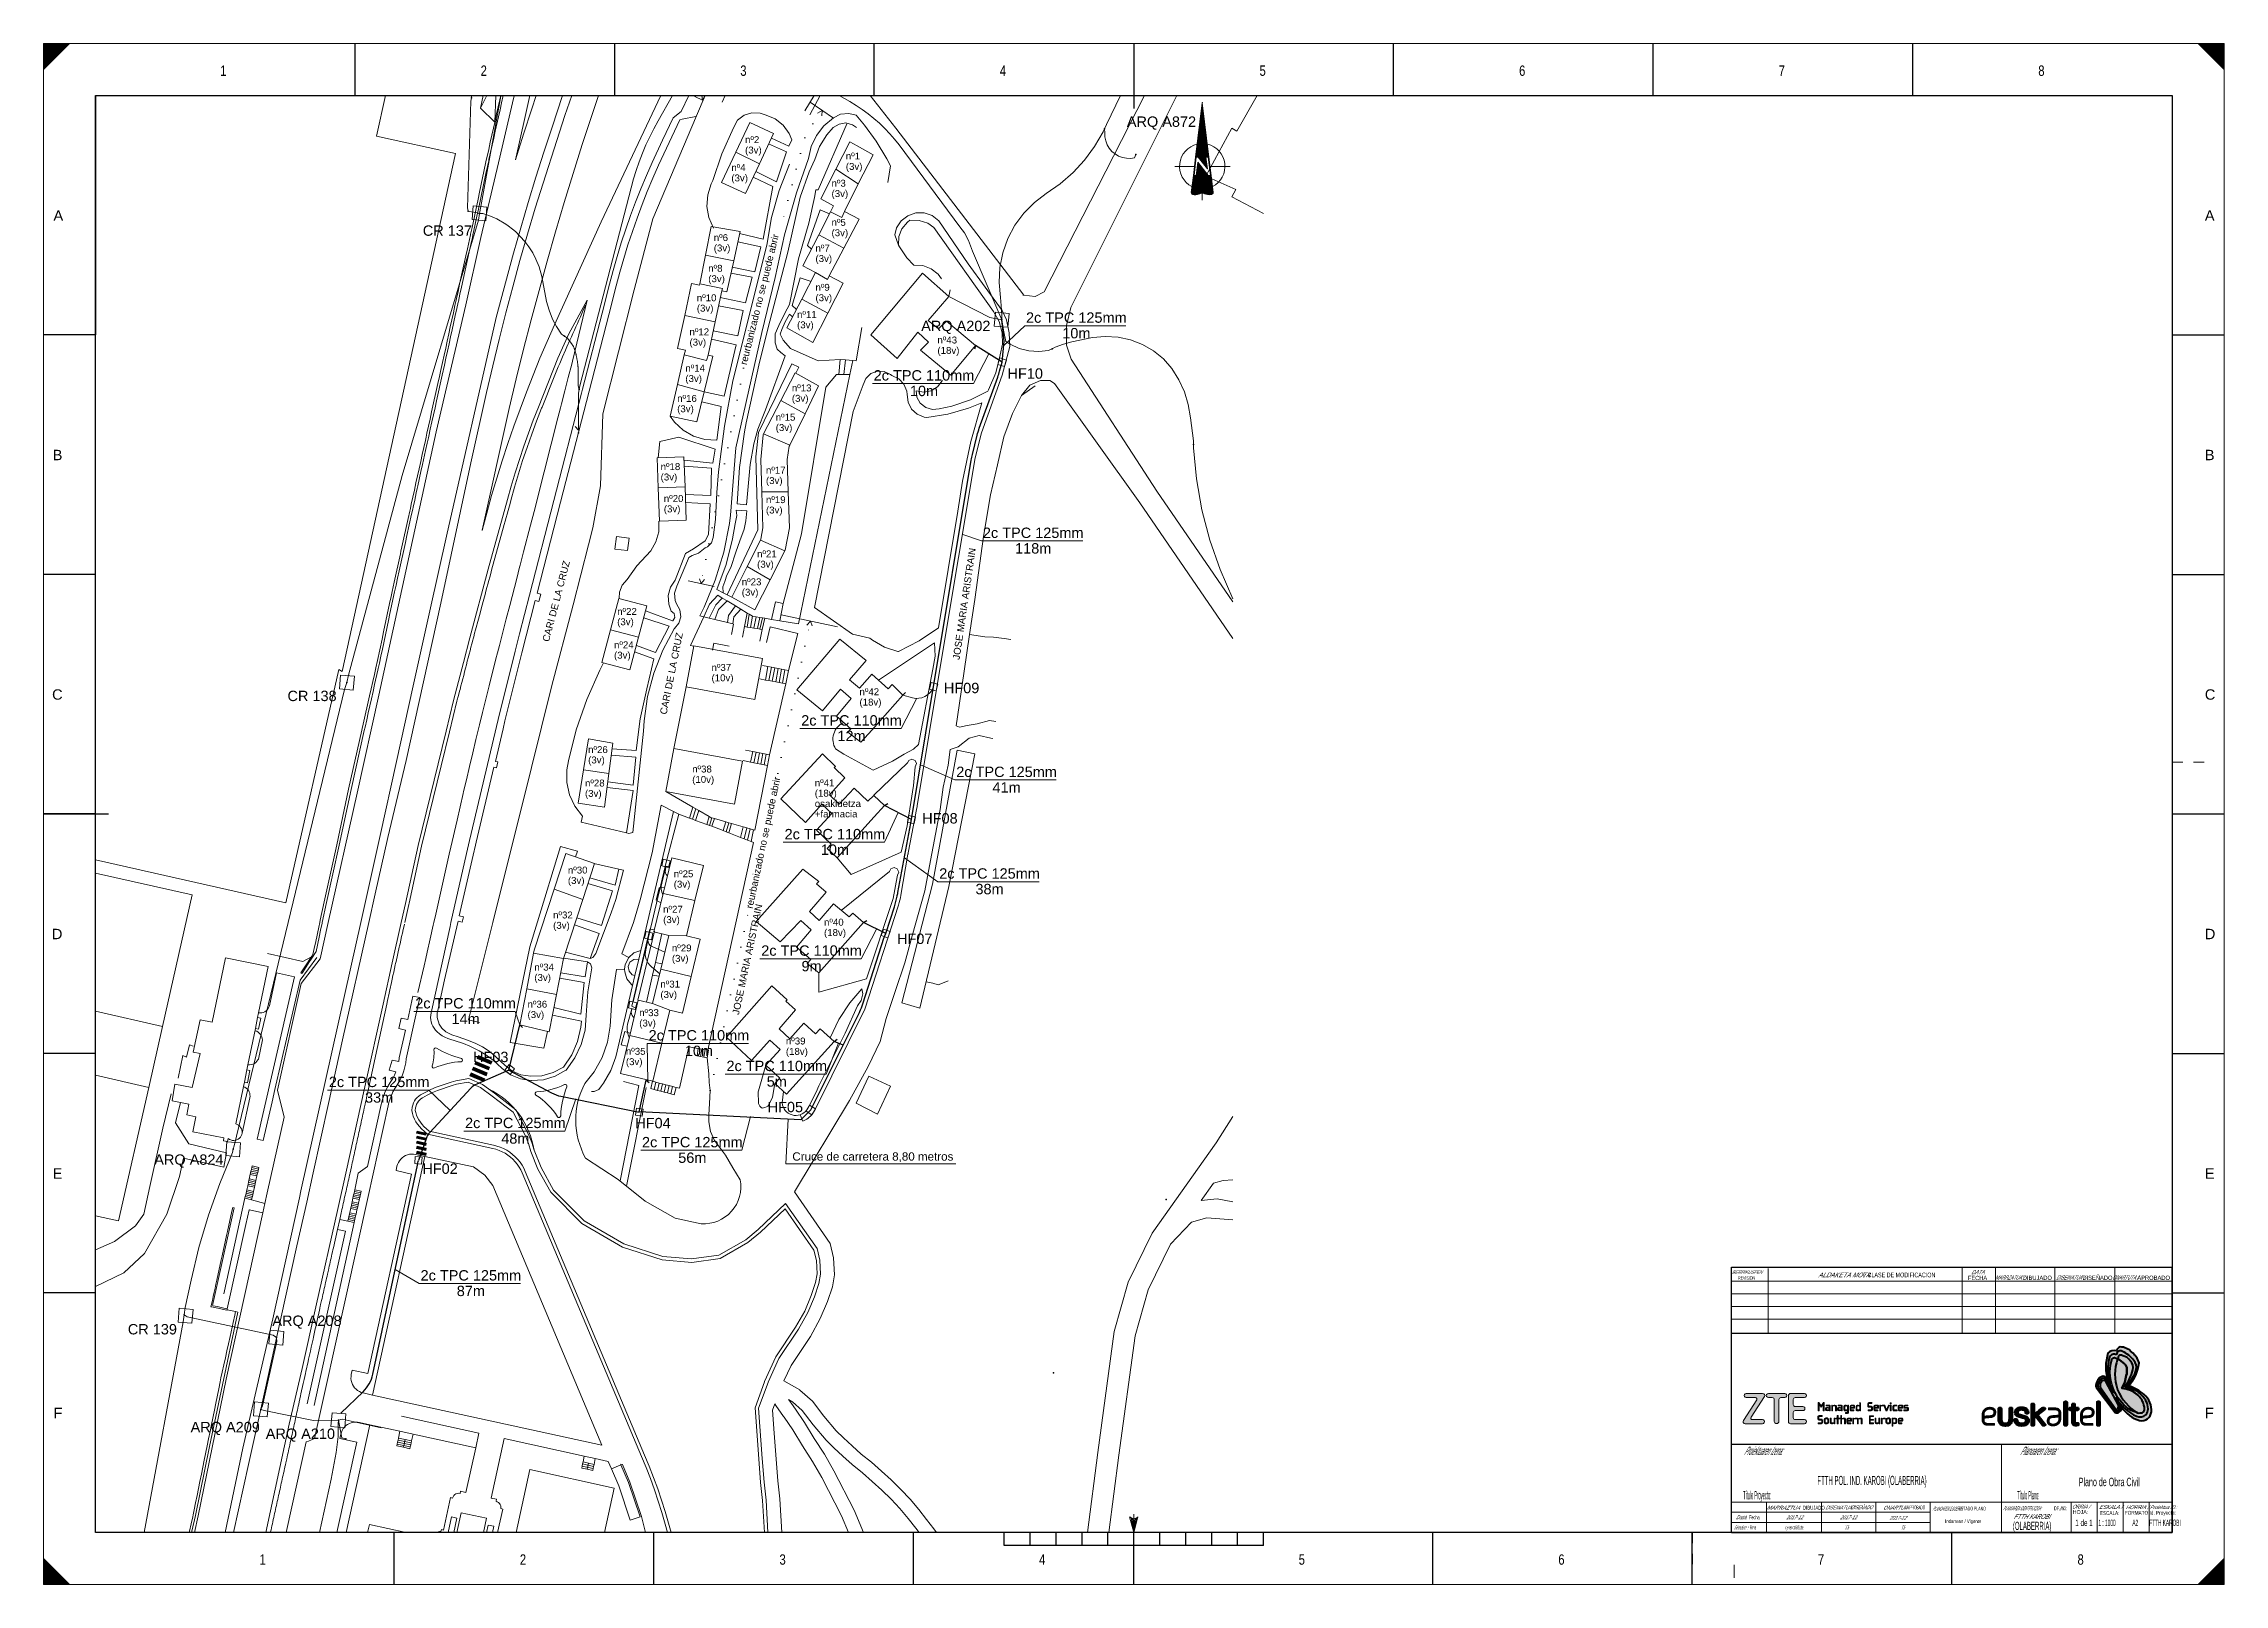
# Model space of a CAD drawing. Header units: millimetres. Extents: x 563728 to 564359, y 4765109 to 4765554.
import ezdxf
from ezdxf.enums import TextEntityAlignment as Align

# ---------------------------------------------------------------- set-up
doc = ezdxf.new("R2010")
doc.units = ezdxf.units.MM
doc.linetypes.add('DGN1', pattern=[4.6041, 0, -4.6041])
doc.linetypes.add('DGN2', pattern=[6.1388, 3.0694, -3.0694])
for name, color, linetype, lineweight in [('1 CANALIZACIONES', 7, 'Continuous', 0), ('1 ESTRUCTURAS', 7, 'Continuous', 0), ('3 Canalizacion Arquetas Armario otros proyectos - Kanalizazioak Kutxatila Armairua beste proiektuak', 7, 'Continuous', 0), ('51 Canalización existente capilar y textos - Lehendik dagoen kanalizazio kapilarrak eta testuak', 7, 'Continuous', 0), ('58 Formato plano y líneas de solape - Planoaren formatua eta gainjartze marrak', 7, 'Continuous', 0), ('58 Formato plano y líneas de solape - Planoaren formatua eta gainjartze-marrak', 7, 'Continuous', 0), ('7 Cartografía - Kartografia', 7, 'Continuous', 0), ('Default', 7, 'Continuous', 0)]:
    doc.layers.add(name, color=color, linetype=linetype, lineweight=lineweight)
doc.styles.add('StyleArial', font='arial.ttf')

msp = doc.modelspace()

# ---------------------------------------------------------------- texts
at = {"layer": '51 Canalización existente capilar y textos - Lehendik dagoen kanalizazio kapilarrak eta testuak', "color": 253, "linetype": 'Continuous', "lineweight": 0, "true_color": 0x9a9a9a, "style": 'StyleArial'}
for s, rotation, p in [('CARI DE LA CRUZ', 75.34851, (563874.47, 4765380.98)), ('JOSE MARIA ARISTRAIN', 81.62757, (563993.22, 4765375.84)), ('CARI DE LA CRUZ', 78.60044, (563908.48, 4765359.97)), ('JOSE MARIA ARISTRAIN', 77.9659, (563929.42, 4765273.17))]:
    msp.add_text(s, height=2, rotation=rotation, dxfattribs=at).set_placement(p)
at = {"layer": '51 Canalización existente capilar y textos - Lehendik dagoen kanalizazio kapilarrak eta testuak', "color": 253, "linetype": 'Continuous', "lineweight": 0, "true_color": 0x9a9a9a, "char_height": 2, "attachment_point": 1, "line_spacing_factor": 0.9, "style": 'StyleArial'}
for s, insert, width in [('{\\C253;nº2\\P(3v)}', (563931.19, 4765527.31), 4.811), ('{\\C253;nº1\\P(3v)}', (563960.34, 4765522.58), 4.811), ('{\\C253;nº4\\P(3v)}', (563927.23, 4765519.24), 4.811), ('{\\C253;nº3\\P(3v)}', (563956.21, 4765514.72), 4.811), ('{\\C253;nº6\\P(3v)}', (563922.14, 4765498.99), 4.811), ('{\\C253;nº5\\P(3v)}', (563956.21, 4765503.4), 4.811), ('{\\C253;nº7\\P(3v)}', (563951.56, 4765495.94), 4.811), ('{\\C253;nº8\\P(3v)}', (563920.55, 4765490.11), 4.811), ('{\\C253;nº10\\P(3v)}', (563917.24, 4765481.59), 5.6799), ('{\\C253;nº9\\P(3v)}', (563951.56, 4765484.61), 4.811), ('{\\C253;nº11\\P(3v)}', (563946.23, 4765476.76), 5.4726), ('{\\C253;nº12\\P(3v)}', (563915.12, 4765471.75), 5.6799), ('{\\C253;nº43\\P(18v)}', (563986.84, 4765469.38), 6.3643), ('{\\C253;nº14\\P(3v)}', (563913.92, 4765461.25), 5.6799), ('{\\C253;nº13\\P(3v)}', (563944.73, 4765455.52), 5.6799), ('{\\C253;nº16\\P(3v)}', (563911.56, 4765452.5), 5.6799), ('{\\C253;nº15\\P(3v)}', (563940.06, 4765447.06), 5.6799), ('{\\C253;nº18\\P(3v)}', (563906.77, 4765432.77), 5.6799), ('{\\C253;nº17\\P(3v)}', (563937.24, 4765431.74), 5.6799), ('{\\C253;nº20\\P(3v)}', (563907.69, 4765423.55), 5.6799), ('{\\C253;nº19\\P(3v)}', (563937.24, 4765423.22), 5.6799), ('{\\C253;nº21\\P(3v)}', (563934.68, 4765407.54), 5.6799), ('{\\C253;nº23\\P(3v)}', (563930.24, 4765399.45), 5.6799), ('{\\C253;nº22\\P(3v)}', (563894.2, 4765390.9), 5.6799), ('{\\C253;nº24\\P(3v)}', (563893.29, 4765381.24), 5.6799), ('{\\C253;nº37\\P(10v)}', (563921.49, 4765374.71), 6.3643), ('{\\C253;nº42\\P(18v)}', (563964.29, 4765367.68), 6.3643), ('{\\C253;nº26\\P(3v)}', (563885.8, 4765350.95), 5.6799), ('{\\C253;nº28\\P(3v)}', (563884.89, 4765341.28), 5.6799), ('{\\C253;nº38\\P(10v)}', (563915.9, 4765345.33), 6.3643), ('{\\C253;nº41\\P(18v)\\Posakidetza\\P+farmacia}', (563951.36, 4765341.35), 13.3567), ('{\\C253;nº30\\P(3v)}', (563879.95, 4765316.11), 5.6799), ('{\\C253;nº25\\P(3v)}', (563910.56, 4765315.04), 5.6799), ('{\\C253;nº32\\P(3v)}', (563875.67, 4765303.13), 5.6799), ('{\\C253;nº27\\P(3v)}', (563907.5, 4765304.78), 5.6799), ('{\\C253;nº40\\P(18v)}', (563954.03, 4765301.04), 6.3643), ('{\\C253;nº29\\P(3v)}', (563910.03, 4765293.59), 5.6799), ('{\\C253;nº34\\P(3v)}', (563870.24, 4765288.06), 5.6799), ('{\\C253;nº31\\P(3v)}', (563906.7, 4765283.14), 5.6799), ('{\\C253;nº36\\P(3v)}', (563868.27, 4765277.33), 5.6799), ('{\\C253;nº33\\P(3v)}', (563900.58, 4765274.88), 5.6799), ('{\\C253;nº39\\P(18v)}', (563943, 4765266.69), 6.3643), ('{\\C253;nº35\\P(3v)}', (563896.72, 4765263.71), 5.6799)]:
    msp.add_mtext(s, dxfattribs=dict(at, insert=insert, width=width))
at = {"layer": '58 Formato plano y líneas de solape - Planoaren formatua eta gainjartze marrak', "color": 7, "linetype": 'Continuous', "lineweight": 30, "style": 'StyleArial', "width": 0.776663}
for s, p in [('1', (563780.3, 4765544.76)), ('2', (563855.61, 4765544.76)), ('3', (563930.71, 4765544.76)), ('4', (564005.8, 4765544.76)), ('5', (564080.91, 4765544.76)), ('6', (564156, 4765544.76)), ('7', (564231.09, 4765544.76)), ('8', (564306.18, 4765544.76)), ('1', (563791.65, 4765114.26)), ('2', (563866.95, 4765114.26)), ('3', (563942.06, 4765114.26)), ('4', (564017.15, 4765114.26)), ('5', (564092.25, 4765114.26)), ('6', (564167.34, 4765114.26)), ('7', (564242.43, 4765114.26)), ('8', (564317.53, 4765114.26))]:
    msp.add_text(s, height=3, dxfattribs=at).set_placement(p, align=Align.CENTER)
at = {"layer": '58 Formato plano y líneas de solape - Planoaren formatua eta gainjartze marrak', "color": 7, "linetype": 'Continuous', "lineweight": 0, "style": 'StyleArial', "width": 1.009135}
for s, p in [('A', (563733.96, 4765504.38)), ('B', (563733.73, 4765435.13)), ('C', (563733.79, 4765365.88)), ('D', (563733.73, 4765296.63)), ('E', (563733.73, 4765227.38)), ('F', (563733.76, 4765158.13))]:
    msp.add_text(s, height=3, dxfattribs=at).set_placement(p, align=Align.MIDDLE_RIGHT)
for s, p in [('A', (564353.45, 4765504.38)), ('B', (564353.45, 4765435.13)), ('C', (564353.45, 4765365.88)), ('D', (564353.45, 4765296.63)), ('E', (564353.45, 4765227.38)), ('F', (564353.45, 4765158.13))]:
    msp.add_text(s, height=3, dxfattribs=at).set_placement(p, align=Align.MIDDLE_LEFT)
at = {"layer": '58 Formato plano y líneas de solape - Planoaren formatua eta gainjartze marrak', "color": 7, "linetype": 'Continuous', "lineweight": 0, "style": 'StyleArial'}
for s, height, oblique, width, p in [('BERRIKUSPEN', 0.9962, 30, 0.704788, (564220.99, 4765198.87)), ('DATA', 1.23, 30, 0.658048, (564287.75, 4765198.87)), ('MARRZATUA / ', 1.23, 30.00001, 0.575641, (564297.08, 4765197.34)), ('DISEINATUA /', 1.23, 30.00001, 0.575641, (564314.48, 4765197.34)), ('ONARTUTA / ', 1.23, 30.00001, 0.575641, (564330.52, 4765197.34))]:
    msp.add_text(s, height=height, rotation=0.00481, dxfattribs=dict(at, oblique=oblique, width=width)).set_placement(p, align=Align.MIDDLE_CENTER)
for s, height, width, p in [('REVISION', 0.996, 0.592094, (564220.89, 4765197.17)), ('FECHA', 1.23, 0.7625, (564287.7, 4765197.18)), ('DIBUJADO', 1.23, 0.887999, (564305, 4765197.22)), ('DISEÑADO', 1.23, 0.887999, (564322.39, 4765197.22)), ('APROBADO', 1.23, 0.887999, (564338.65, 4765197.22))]:
    msp.add_text(s, height=height, rotation=0.00481, dxfattribs=dict(at, width=width)).set_placement(p, align=Align.MIDDLE_CENTER)
at = {"layer": '58 Formato plano y líneas de solape - Planoaren formatua eta gainjartze marrak', "color": 7, "linetype": 'Continuous', "lineweight": 0, "style": 'StyleArial', "oblique": 30, "width": 0.747797}
msp.add_text('ALDAKETA MOTA', height=1.3667, rotation=0.00481, dxfattribs=at).set_placement((564241.58, 4765198.04), align=Align.MIDDLE_LEFT)
at = {"layer": '58 Formato plano y líneas de solape - Planoaren formatua eta gainjartze marrak', "color": 7, "linetype": 'Continuous', "lineweight": 0, "style": 'StyleArial', "width": 0.651742}
msp.add_text(' /  CLASE DE MODIFICACION', height=1.3667, rotation=0.00481, dxfattribs=at).set_placement((564254.17, 4765198.04), align=Align.MIDDLE_LEFT)
at = {"layer": '58 Formato plano y líneas de solape - Planoaren formatua eta gainjartze marrak', "color": 7, "linetype": 'Continuous', "lineweight": 0, "style": 'StyleArial', "oblique": 30}
for s, height, width, p in [('Proiektuaren Izena:', 2.436, 0.298838, (564225.58, 4765147.19)), ('Planoaren Izena:', 2.436, 0.320345, (564305.09, 4765147.19)), ('2017-12', 1.095, 0.69044, (564234.73, 4765127.96)), ('2017-12', 1.095, 0.69044, (564250.31, 4765127.96)), ('2017-12', 1.095, 0.69044, (564264.59, 4765127.81))]:
    msp.add_text(s, height=height, dxfattribs=dict(at, width=width)).set_placement(p, align=Align.MIDDLE_CENTER)
at = {"layer": '58 Formato plano y líneas de solape - Planoaren formatua eta gainjartze marrak', "color": 7, "linetype": 'Continuous', "lineweight": 13, "style": 'StyleArial'}
for s, height, width, p in [('Plano de Obra Civil', 2.436, 0.482306, (564325.81, 4765138.19)), ('Indarrean / Vigente', 1.0611, 0.666667, (564283.56, 4765126.85)), ('1 de 1', 1.825, 0.566793, (564318.5, 4765126.37))]:
    msp.add_text(s, height=height, dxfattribs=dict(at, width=width)).set_placement(p, align=Align.MIDDLE_CENTER)
at = {"layer": '58 Formato plano y líneas de solape - Planoaren formatua eta gainjartze marrak', "color": 7, "linetype": 'Continuous', "lineweight": 0, "style": 'StyleArial'}
for s, height, width, p in [('Título Proyecto:', 2.436, 0.274869, (564223.98, 4765134.36)), ('Título Plano:', 2.436, 0.267568, (564302.42, 4765134.35)), ('genericoGIS.zte', 1.0951, 0.38196, (564234.79, 4765125.04)), ('JCF', 1.095, 0.34552, (564250.02, 4765125.04)), ('JCF', 1.095, 0.34552, (564266.3, 4765125.04))]:
    msp.add_text(s, height=height, dxfattribs=dict(at, width=width)).set_placement(p, align=Align.MIDDLE_CENTER)
for s, height, oblique, width, p in [('DISEÑADO', 1.095, 30.00001, 0.64056, (564250.9, 4765131.41)), ('ESKALA /', 1.095, 30.00001, 0.86136, (564322.83, 4765131.51)), ('HORRIA /', 1.095, 30.00001, 0.86136, (564330.5, 4765131.43)), ('Proiektua ID.:', 1.0951, 30.00001, 0.680992, (564337.49, 4765131.43)), ('Sinadura', 1.095, 30, 0.45608, (564217.16, 4765125.59)), ('Data', 1.095, 30, 0.693215, (564217.78, 4765128.51)), ('MARRAZTUA', 1.095, 30, 0.8814, (564226.68, 4765131.3)), ('DISEINATUA / ', 1.0951, 30.00001, 0.651, (564243.64, 4765131.33)), ('ONARTUA', 1.095, 30.00001, 0.74288, (564260.38, 4765131.3))]:
    msp.add_text(s, height=height, dxfattribs=dict(at, oblique=oblique, width=width)).set_placement(p, align=Align.TOP_LEFT)
for s, height, width, p in [(' /  APROBADO', 1.0951, 0.45924, (564266.59, 4765131.38)), (' /  Fecha', 1.095, 0.567485, (564220.42, 4765128.51)), (' /  Firma', 1.095, 0.37136, (564221.05, 4765125.59)), (' /  DIBUJADO', 1.0951, 0.65512, (564235.81, 4765131.3)), (' ESCALA:', 1.095, 0.70528, (564322.7, 4765129.75)), ('FORMATO', 1.095, 0.70528, (564330.32, 4765129.83)), ('Id. Proyecto:', 1.0951, 0.70528, (564337.46, 4765129.83))]:
    msp.add_text(s, height=height, dxfattribs=dict(at, width=width)).set_placement(p, align=Align.TOP_LEFT)
for s, height, oblique, width, p in [('ORRIA /', 1.095, 30.00001, 0.72152, (564315.01, 4765130.51)), ('PLANOAREN EGOERA / ', 1.0951, 30.00001, 0.39704, (564274.66, 4765129.93)), ('PLANOAREN IDENTIFIKAZIOA:', 1.0951, 30, 0.39704, (564295.06, 4765130.02))]:
    msp.add_text(s, height=height, dxfattribs=dict(at, oblique=oblique, width=width)).set_placement(p)
for s, height, width, p in [('ESTADO PLANO', 1.0951, 0.52956, (564282.24, 4765129.96)), ('ID PLANO:', 1.095, 0.39704, (564309.78, 4765130.02)), ('HOJA:', 1.095, 0.8362, (564315.24, 4765128.95))]:
    msp.add_text(s, height=height, dxfattribs=dict(at, width=width)).set_placement(p)
at = {"layer": '58 Formato plano y líneas de solape - Planoaren formatua eta gainjartze marrak', "color": 7, "linetype": 'Continuous', "lineweight": 13, "style": 'StyleArial', "oblique": 30, "width": 0.621636}
msp.add_text('FTTH KAROBI', height=1.4601, dxfattribs=at).set_placement((564303.32, 4765128.2), align=Align.MIDDLE_CENTER)
at = {"layer": '58 Formato plano y líneas de solape - Planoaren formatua eta gainjartze marrak', "color": 7, "linetype": 'Continuous', "lineweight": 13, "style": 'StyleArial', "width": 0.432751}
for s, height, p in [('1 : 1000', 1.825, (564322.67, 4765126.37)), ('A2', 1.825, (564332.49, 4765126.37)), ('FTTH KAROBI', 1.8252, (564337.37, 4765126.41))]:
    msp.add_text(s, height=height, dxfattribs=at).set_placement(p, align=Align.MIDDLE_LEFT)
at = {"layer": '58 Formato plano y líneas de solape - Planoaren formatua eta gainjartze-marrak', "color": 7, "linetype": 'Continuous', "lineweight": 13, "style": 'StyleArial'}
for s, height, width, p in [('FTTH POL. IND. KAROBI (OLABERRIA)', 2.6244, 0.381039, (564257.17, 4765138.64)), ('(OLABERRIA)', 2.3596, 0.423808, (564303.5, 4765125.49))]:
    msp.add_text(s, height=height, dxfattribs=dict(at, width=width)).set_placement(p, align=Align.MIDDLE_CENTER)
at = {"layer": 'Default', "color": 4, "linetype": 'Continuous', "lineweight": 0, "style": 'StyleArial'}
for s, p in [('ARQ A872', (564041.63, 4765533.02)), ('ARQ A202', (563982.14, 4765473.96))]:
    msp.add_text(s, height=3, dxfattribs=at).set_placement(p, align=Align.TOP_LEFT)
at = {"layer": 'Default', "color": 6, "linetype": 'Continuous', "lineweight": 0, "style": 'StyleArial'}
for s, p in [('CR 137', (563837.98, 4765501.51)), ('CR 138', (563798.84, 4765366.97)), ('ARQ A824', (563760.3, 4765232.9)), ('CR 139', (563752.65, 4765183.85)), ('ARQ A208', (563794.45, 4765186.31)), ('ARQ A209', (563770.81, 4765155.55)), ('ARQ A210', (563792.55, 4765153.63))]:
    msp.add_text(s, height=3, dxfattribs=at).set_placement(p, align=Align.TOP_LEFT)
at = {"layer": 'Default', "color": 7, "linetype": 'Continuous', "lineweight": 13, "style": 'StyleArial'}
msp.add_text('reurbanizado no se puede abrir', height=2, rotation=76.03908, dxfattribs=at).set_placement((563931.64, 4765461.05))
at = {"layer": 'Default', "color": 4, "linetype": 'Continuous', "lineweight": 13, "style": 'StyleArial'}
for s, p in [('HF10', (564007.11, 4765460.19)), ('HF09', (563988.71, 4765369.26)), ('HF08', (563982.44, 4765331.58)), ('HF07', (563975.15, 4765296.75)), ('HF03', (563852.51, 4765262.58)), ('HF05', (563937.72, 4765248.1)), ('HF04', (563899.43, 4765243.45)), ('HF02', (563837.84, 4765230.28))]:
    msp.add_text(s, height=3, dxfattribs=at).set_placement(p, align=Align.TOP_LEFT)
at = {"layer": 'Default', "color": 7, "linetype": 'DGN1', "lineweight": 13, "style": 'StyleArial'}
msp.add_text('reurbanizado no se puede abrir', height=2, rotation=77.9659, dxfattribs=at).set_placement((563932.37, 4765304.06), align=Align.MIDDLE_LEFT)
at = {"layer": 'Default', "color": 4, "linetype": 'Continuous', "lineweight": 13, "attachment_point": 5, "line_spacing_factor": 0.9, "style": 'StyleArial'}
for s, insert, char_height, width in [('2c TPC 125mm\\P10m', (564027.02, 4765472.59), 3, 29.0373), ('2c TPC 125mm\\P118m', (564014.54, 4765410.37), 3, 29.0373), ('2c TPC 125mm\\P38m', (564001.91, 4765311.86), 3, 29.0373), ('2c TPC 125mm\\P33m', (563825.35, 4765251.59), 3, 29.0373), ('2c TPC 125mm\\P48m', (563864.75, 4765239.73), 3, 29.0373), ('2c TPC 125mm\\P56m', (563915.94, 4765234.18), 3, 29.0373), ('Cruce de carretera 8,80 metros', (563968.16, 4765232.08), 2.4, 67.2115), ('2c TPC 125mm\\P87m', (563851.88, 4765195.66), 3, 29.0373)]:
    msp.add_mtext(s, dxfattribs=dict(at, insert=insert, char_height=char_height, width=width))
at = {"layer": 'Default', "color": 1, "linetype": 'Continuous', "lineweight": 13, "char_height": 3, "attachment_point": 5, "line_spacing_factor": 0.9, "style": 'StyleArial'}
for s, insert, width in [('{\\C1;2c TPC 110mm\\P10m}', (563982.95, 4765455.89), 28.7264), ('{\\C1;2c TPC 110mm\\P12m}', (563961.98, 4765356.15), 28.7264), ('{\\C4;2c TPC 125mm\\P41m}', (564006.84, 4765341.27), 29.0373), ('{\\C1;2c TPC 110mm\\P10m}', (563957.19, 4765323.24), 28.7264), ('{\\C1;2c TPC 110mm\\P9m}', (563950.43, 4765289.57), 28.7264), ('{\\C1;2c TPC 110mm\\P14m}', (563850.35, 4765274.35), 28.7264), ('{\\C1;2c TPC 110mm\\P10m}', (563917.85, 4765265.07), 28.7264), ('{\\C1;2c TPC 110mm\\P5m}', (563940.37, 4765256.21), 28.7264)]:
    msp.add_mtext(s, dxfattribs=dict(at, insert=insert, width=width))

# ---------------------------------------------------------------- blocks, each defined once
blk = doc.blocks.new('NORA1')
at = {"layer": '58 Formato plano y líneas de solape - Planoaren formatua eta gainjartze marrak', "color": 7, "linetype": 'Continuous', "lineweight": 13}
for p, q in [((-0.35, 25.3), (0.35, 25.3)), ((-0.33, 25.47), (0.32, 25.47)), ((-0.31, 25.64), (0.3, 25.64)), ((-0.28, 25.8), (0.28, 25.8)), ((-0.27, 25.97), (0.27, 25.97)), ((-0.25, 26.13), (0.25, 26.13)), ((-0.23, 26.29), (0.22, 26.29)), ((-0.2, 26.46), (0.2, 26.46)), ((-0.18, 26.62), (0.19, 26.62)), ((-0.17, 26.79), (0.17, 26.79)), ((-0.15, 26.95), (0.14, 26.95)), ((-0.13, 27.12), (0.12, 27.12)), ((-0.1, 27.28), (0.1, 27.28)), ((-0.08, 27.44), (0.09, 27.44)), ((-0.07, 27.61), (0.07, 27.61)), ((-0.05, 27.77), (0.04, 27.77)), ((-0.02, 27.94), (0.02, 27.94)), ((-1.12, 19.07), (1.11, 19.07)), ((-1.09, 19.23), (1.09, 19.23)), ((-1.07, 19.4), (1.07, 19.4)), ((-1.06, 19.56), (1.06, 19.56)), ((-1.04, 19.72), (1.03, 19.72)), ((-1.01, 19.89), (1.01, 19.89)), ((-0.99, 20.05), (0.99, 20.05)), ((-0.97, 20.22), (0.98, 20.22)), ((-0.96, 20.38), (0.95, 20.38)), ((-0.94, 20.55), (0.93, 20.55)), ((-0.91, 20.71), (0.91, 20.71)), ((-0.89, 20.87), (0.89, 20.87)), ((-0.87, 21.04), (0.88, 21.04)), ((-0.86, 21.2), (0.85, 21.2)), ((-0.83, 21.37), (0.83, 21.37)), ((-0.81, 21.54), (0.81, 21.54)), ((-0.79, 21.69), (0.79, 21.69)), ((-0.77, 21.86), (0.77, 21.86)), ((-0.76, 22.02), (0.75, 22.02)), ((-0.73, 22.19), (0.73, 22.19)), ((-0.71, 22.36), (0.71, 22.36)), ((-0.69, 22.51), (0.68, 22.51)), ((-0.67, 22.68), (0.67, 22.68)), ((-0.65, 22.84), (0.65, 22.84)), ((-0.63, 23.01), (0.63, 23.01)), ((-0.61, 23.18), (0.61, 23.18)), ((-0.59, 23.34), (0.58, 23.34)), ((-0.56, 23.5), (0.57, 23.5)), ((-0.55, 23.66), (0.55, 23.66)), ((-0.53, 23.83), (0.53, 23.83)), ((-0.51, 24), (0.5, 24)), ((-0.49, 24.16), (0.48, 24.16)), ((-0.47, 24.33), (0.47, 24.33)), ((-0.45, 24.48), (0.45, 24.48)), ((-0.43, 24.65), (0.43, 24.65)), ((-0.41, 24.82), (0.4, 24.82)), ((-0.38, 24.98), (0.38, 24.98)), ((-0.37, 25.15), (0.37, 25.15)), ((-1.9, 12.66), (1.9, 12.66)), ((-1.88, 12.83), (1.88, 12.83)), ((-1.86, 12.99), (1.85, 12.99)), ((-1.85, 13.15), (1.84, 13.15)), ((-1.82, 13.32), (1.82, 13.32)), ((-1.8, 13.48), (1.8, 13.48)), ((-1.78, 13.65), (1.78, 13.65)), ((-1.76, 13.81), (1.76, 13.81)), ((-1.75, 13.98), (1.74, 13.98)), ((-1.72, 14.14), (1.72, 14.14)), ((-1.7, 14.3), (1.7, 14.3)), ((-1.68, 14.47), (1.67, 14.47)), ((-1.66, 14.63), (1.66, 14.63)), ((-1.64, 14.8), (1.64, 14.8)), ((-1.62, 14.97), (1.62, 14.97)), ((-1.6, 15.12), (1.6, 15.12)), ((-1.58, 15.29), (1.57, 15.29)), ((-1.55, 15.45), (1.56, 15.45)), ((-1.54, 15.62), (1.54, 15.62)), ((-1.52, 15.79), (1.52, 15.79)), ((-1.5, 15.94), (1.49, 15.94)), ((-1.48, 16.11), (1.47, 16.11)), ((-1.45, 16.27), (1.46, 16.27)), ((-1.44, 16.44), (1.44, 16.44)), ((-1.42, 16.61), (1.42, 16.61)), ((-1.4, 16.77), (1.39, 16.77)), ((-1.37, 16.93), (1.37, 16.93)), ((-1.35, 17.09), (1.36, 17.09)), ((-1.34, 17.26), (1.34, 17.26)), ((-1.32, 17.43), (1.31, 17.43)), ((-1.3, 17.59), (1.29, 17.59)), ((-1.27, 17.76), (1.27, 17.76)), ((-1.25, 17.91), (1.26, 17.91)), ((-1.24, 18.08), (1.24, 18.08)), ((-1.22, 18.25), (1.21, 18.25)), ((-1.19, 18.41), (1.19, 18.41)), ((-1.17, 18.58), (1.17, 18.58)), ((-1.16, 18.73), (1.16, 18.73)), ((-1.14, 18.9), (1.13, 18.9)), ((-7.97, 9.73), (-2.26, 9.73)), ((-2.67, 6.42), (2.66, 6.42)), ((-2.65, 6.58), (2.64, 6.58)), ((-2.62, 6.75), (2.62, 6.75)), ((-2.61, 6.91), (2.61, 6.91)), ((-2.59, 7.08), (2.59, 7.08)), ((-2.57, 7.24), (-2.36, 7.24)), ((-2.54, 7.41), (-2.34, 7.41)), ((-2.52, 7.57), (-2.33, 7.57)), ((-2.51, 7.73), (-2.31, 7.73)), ((-2.49, 7.9), (-2.29, 7.9)), ((-2.47, 8.06), (-2.26, 8.06)), ((-2.44, 8.23), (-2.25, 8.23)), ((-2.42, 8.4), (-2.23, 8.4)), ((-2.41, 8.55), (-2.21, 8.55)), ((-2.39, 8.72), (-2.18, 8.72)), ((-2.36, 8.88), (-2.16, 8.88)), ((-2.34, 9.05), (-2.15, 9.05)), ((-2.32, 9.22), (-2.13, 9.22)), ((-2.31, 9.37), (-2.11, 9.37)), ((-2.29, 9.54), (-2.08, 9.54)), ((-2.26, 9.7), (-2.06, 9.7)), ((-2.24, 9.87), (-2.05, 9.87)), ((-2.23, 10.04), (-2.03, 10.04)), ((-2.21, 10.2), (-2, 10.2)), ((-2.18, 10.36), (-1.98, 10.36)), ((-2.16, 10.52), (-1.96, 10.52)), ((-2.14, 10.69), (-1.95, 10.69)), ((-2.13, 10.86), (-1.93, 10.86)), ((-2.11, 11.02), (-1.9, 11.02)), ((-2.08, 11.19), (-1.88, 11.19)), ((-2.06, 11.34), (-1.87, 11.34)), ((-2.04, 11.51), (-1.85, 11.51)), ((-2.03, 11.68), (-1.82, 11.68)), ((-2, 11.84), (-1.8, 11.84)), ((-1.98, 12.01), (-1.78, 12.01)), ((-1.96, 12.16), (-1.77, 12.16)), ((-1.94, 12.33), (-1.75, 12.33)), ((-1.93, 12.5), (1.92, 12.5)), ((-1.7, 7.24), (1.63, 7.24)), ((-1.69, 7.41), (1.51, 7.41)), ((-1.67, 7.57), (1.38, 7.57)), ((-1.64, 7.73), (1.25, 7.73)), ((-1.62, 7.9), (1.12, 7.9)), ((-1.6, 8.06), (1, 8.06)), ((-1.59, 8.23), (0.86, 8.23)), ((-1.57, 8.4), (0.74, 8.4)), ((-1.54, 8.55), (0.62, 8.55)), ((-1.52, 8.72), (0.48, 8.72)), ((-1.5, 8.88), (0.36, 8.88)), ((-1.49, 9.05), (0.23, 9.05)), ((-1.46, 9.22), (0.1, 9.22)), ((-1.44, 9.37), (-0.02, 9.37)), ((-1.42, 9.54), (-0.16, 9.54)), ((-1.4, 9.7), (-0.28, 9.7)), ((-1.39, 9.87), (-0.41, 9.87)), ((-1.36, 10.04), (-0.54, 10.04)), ((-1.34, 10.2), (-0.67, 10.2)), ((-1.32, 10.36), (-0.79, 10.36)), ((-1.3, 10.52), (-0.92, 10.52)), ((-1.28, 10.69), (-1.05, 10.69)), ((-1.26, 10.86), (-1.17, 10.86)), ((-1.13, 12.33), (1.08, 12.33)), ((-1, 12.16), (1.09, 12.16)), ((-0.87, 12.01), (1.11, 12.01)), ((-0.74, 11.84), (1.13, 11.84)), ((-0.62, 11.68), (1.16, 11.68)), ((-0.49, 11.51), (1.17, 11.51)), ((-0.36, 11.34), (1.19, 11.34)), ((-0.24, 11.19), (1.21, 11.19)), ((-0.1, 11.02), (1.24, 11.02)), ((0.02, 10.86), (1.26, 10.86)), ((0.16, 10.69), (1.27, 10.69)), ((0.28, 10.52), (1.29, 10.52)), ((0.4, 10.36), (1.31, 10.36)), ((0.54, 10.2), (1.34, 10.2)), ((0.66, 10.04), (1.36, 10.04)), ((0.79, 9.87), (1.37, 9.87)), ((0.92, 9.7), (1.39, 9.7)), ((1.04, 9.54), (1.42, 9.54)), ((1.17, 9.37), (1.44, 9.37)), ((1.3, 9.22), (1.45, 9.22)), ((1.43, 9.05), (1.47, 9.05)), ((1.74, 12.33), (1.94, 12.33)), ((1.76, 12.16), (1.96, 12.16)), ((1.79, 12.01), (1.98, 12.01)), ((1.8, 11.84), (2, 11.84)), ((1.82, 11.68), (2.02, 11.68)), ((1.84, 11.51), (2.05, 11.51)), ((1.87, 11.34), (2.06, 11.34)), ((1.89, 11.19), (2.08, 11.19)), ((1.9, 11.02), (2.1, 11.02)), ((1.92, 10.86), (2.12, 10.86)), ((1.93, 12.36), (2.59, 7.1)), ((1.94, 10.69), (2.15, 10.69)), ((1.97, 10.52), (2.16, 10.52)), ((1.98, 10.36), (2.18, 10.36)), ((2, 10.2), (2.2, 10.2)), ((2.02, 10.04), (2.23, 10.04)), ((2.05, 9.87), (2.25, 9.87)), ((2.07, 9.7), (2.26, 9.7)), ((2.08, 9.54), (2.28, 9.54)), ((2.1, 9.37), (2.3, 9.37)), ((2.12, 9.22), (2.33, 9.22)), ((2.15, 9.05), (2.34, 9.05)), ((2.16, 8.88), (2.36, 8.88)), ((2.18, 8.72), (2.38, 8.72)), ((2.2, 8.55), (2.41, 8.55)), ((2.23, 8.4), (2.43, 8.4)), ((2.25, 8.23), (2.44, 8.23)), ((8.02, 9.73), (2.26, 9.73)), ((2.26, 8.06), (2.46, 8.06)), ((2.28, 7.9), (2.48, 7.9)), ((2.3, 7.73), (2.51, 7.73)), ((2.33, 7.57), (2.52, 7.57)), ((2.35, 7.41), (2.54, 7.41)), ((2.36, 7.24), (2.56, 7.24)), ((-3.17, 2.31), (3.17, 2.31)), ((-3.17, 2.15), (3.18, 2.15)), ((-3.15, 2.48), (3.15, 2.48)), ((-3.15, 1.98), (3.17, 1.98)), ((-3.13, 2.65), (3.13, 2.65)), ((-3.11, 2.8), (3.11, 2.8)), ((-3.1, 2.97), (3.09, 2.97)), ((-3.07, 3.13), (3.07, 3.13)), ((-3.07, 1.83), (-0.74, 1.83)), ((-3.05, 3.3), (3.05, 3.3)), ((-3.03, 3.47), (3.02, 3.47)), ((-3.02, 3.63), (3.01, 3.63)), ((-2.99, 3.79), (2.99, 3.79)), ((-2.97, 3.95), (2.97, 3.95)), ((-2.95, 4.12), (2.95, 4.12)), ((-2.95, 1.66), (-1.34, 1.66)), ((-2.93, 4.29), (2.92, 4.29)), ((-2.92, 4.45), (2.91, 4.45)), ((-2.89, 4.62), (2.89, 4.62)), ((-2.87, 4.77), (2.87, 4.77)), ((-2.85, 4.94), (2.84, 4.94)), ((-2.83, 5.11), (2.82, 5.11)), ((-2.81, 5.27), (2.81, 5.27)), ((-2.79, 5.44), (2.79, 5.44)), ((-2.77, 5.59), (2.77, 5.59)), ((-2.75, 5.76), (2.74, 5.76)), ((-2.72, 5.93), (2.72, 5.93)), ((-2.71, 6.09), (2.71, 6.09)), ((-2.69, 6.26), (2.69, 6.26)), ((-2.39, 1.49), (-2.02, 1.49)), ((0, 2.02), (0, 0)), ((0.62, 1.83), (3.04, 1.83)), ((1.16, 1.66), (2.81, 1.66))]:
    blk.add_line(p, q, dxfattribs=at)
at = {"layer": '58 Formato plano y líneas de solape - Planoaren formatua eta gainjartze marrak', "color": 7, "linetype": 'Continuous', "lineweight": 13, "flags": 128}
for points in [[(0, 28.13), (-1.94, 12.36), (-2.58, 7.1), (-3.19, 2.2), (-3.15, 1.96), (-2.99, 1.69), (-2.79, 1.56), (-2.23, 1.47), (-1.82, 1.51), (-1.41, 1.63), (-0.85, 1.79), (-0.22, 1.98), (0.17, 1.96), (0.65, 1.81), (1.07, 1.69), (1.51, 1.56), (2.12, 1.5), (2.68, 1.58), (2.99, 1.77), (3.17, 1.98), (3.18, 2.2), (3.18, 2.2), (2.59, 7.1), (1.93, 12.36), (0, 28.13)], [(-1.75, 12.36), (-1.15, 12.36), (1.48, 8.98), (1.07, 12.36), (1.74, 12.36), (2.38, 7.1), (1.74, 7.1), (-1.25, 10.95), (-1.72, 7.1), (-2.39, 7.1), (-1.75, 12.36)]]:
    blk.add_lwpolyline(points, dxfattribs=at)
at = {"layer": '58 Formato plano y líneas de solape - Planoaren formatua eta gainjartze marrak', "color": 7, "linetype": 'Continuous', "lineweight": 13}
for start, end in [(102.96668, 243.03137), (296.96863, 77.03332)]:
    blk.add_arc((0, 9.74), 6.57, start, end, dxfattribs=at)
blk.add_point((0, 28.11), dxfattribs=at)
blk = doc.blocks.new('OCA99O6')
at = {"layer": '3 Canalizacion Arquetas Armario otros proyectos - Kanalizazioak Kutxatila Armairua beste proiektuak', "color": 4, "linetype": 'Continuous', "lineweight": 13, "flags": 128}
blk.add_lwpolyline([(-1.82, 2.17), (2.17, 1.82), (1.82, -2.17), (-2.17, -1.82), (-1.82, 2.17)], dxfattribs=at)
blk = doc.blocks.new('OCA99O17')
at = {"layer": '3 Canalizacion Arquetas Armario otros proyectos - Kanalizazioak Kutxatila Armairua beste proiektuak', "color": 5, "linetype": 'Continuous', "lineweight": 13, "flags": 128}
blk.add_lwpolyline([(-0.75, 1.2), (1.2, 0.75), (0.75, -1.2), (-1.2, -0.75), (-0.75, 1.2)], dxfattribs=at)
blk = doc.blocks.new('OCA99O18')
at = {"layer": '3 Canalizacion Arquetas Armario otros proyectos - Kanalizazioak Kutxatila Armairua beste proiektuak', "color": 5, "linetype": 'Continuous', "lineweight": 13, "flags": 128}
blk.add_lwpolyline([(-0.75, 1.2), (1.2, 0.75), (0.75, -1.2), (-1.2, -0.75), (-0.75, 1.2)], dxfattribs=at)
blk = doc.blocks.new('OCA99O19')
at = {"layer": '3 Canalizacion Arquetas Armario otros proyectos - Kanalizazioak Kutxatila Armairua beste proiektuak', "color": 5, "linetype": 'Continuous', "lineweight": 13, "flags": 128}
blk.add_lwpolyline([(-0.75, 1.2), (1.2, 0.75), (0.75, -1.2), (-1.2, -0.75), (-0.75, 1.2)], dxfattribs=at)
blk = doc.blocks.new('DGN_COMPLEXSHAPE')
at = {"layer": '58 Formato plano y líneas de solape - Planoaren formatua eta gainjartze-marrak', "color": 150, "linetype": 'Continuous', "lineweight": 0, "ltscale": 166.040103}
for p, q in [((564225.54, 4765163.76), (564220.81, 4765163.76)), ((564220.81, 4765163.76), (564220.81, 4765163.76)), ((564225.54, 4765163.76), (564225.54, 4765163.76)), ((564223.84, 4765161.91), (564219.98, 4765155.95)), ((564220.81, 4765162.59), (564220.81, 4765162.59)), ((564220.81, 4765162.59), (564223.46, 4765162.59)), ((564222.18, 4765156.9), (564226.04, 4765162.86)), ((564222.18, 4765156.9), (564222.18, 4765156.9)), ((564223.46, 4765162.59), (564223.46, 4765162.59)), ((564223.84, 4765161.91), (564223.84, 4765161.91)), ((564226.04, 4765162.86), (564226.04, 4765162.86)), ((564219.98, 4765155.95), (564219.98, 4765155.95)), ((564220.48, 4765155.04), (564220.48, 4765155.04)), ((564220.48, 4765155.04), (564225.51, 4765155.04)), ((564225.51, 4765156.22), (564222.56, 4765156.22)), ((564222.56, 4765156.22), (564222.56, 4765156.22)), ((564225.51, 4765156.22), (564225.51, 4765156.22)), ((564225.51, 4765155.04), (564225.51, 4765155.04))]:
    blk.add_line(p, q, dxfattribs=at)
for centre, major_axis, start_param, end_param in [((564220.81, 4765163.18), (0.597, 0), 1.570796, 4.712389), ((564225.54, 4765163.18), (0.597, 0), 5.719898, 7.853982), ((564222.56, 4765156.66), (0.45, 0), 2.577695, 4.71436), ((564223.46, 4765162.14), (0.45, 0), 5.720789, 7.855953), ((564220.48, 4765155.63), (0.597, 0), 2.576172, 4.712389), ((564225.51, 4765155.63), (0.597, 0), 4.712389, 7.853982)]:
    blk.add_ellipse(centre, major_axis=major_axis, ratio=0.986119, start_param=start_param, end_param=end_param, dxfattribs=at)
blk = doc.blocks.new('DGN_COMPLEXSHAPE1')
at = {"layer": '58 Formato plano y líneas de solape - Planoaren formatua eta gainjartze-marrak', "color": 150, "linetype": 'Continuous', "lineweight": 0, "ltscale": 166.040103}
for p, q in [((564231.95, 4765163.76), (564227.2, 4765163.76)), ((564227.2, 4765163.76), (564227.2, 4765163.76)), ((564231.95, 4765163.76), (564231.95, 4765163.76)), ((564227.2, 4765162.59), (564227.2, 4765162.59)), ((564227.2, 4765162.59), (564228.31, 4765162.59)), ((564228.31, 4765162.59), (564228.31, 4765162.59)), ((564228.91, 4765162), (564228.91, 4765162)), ((564228.91, 4765162), (564228.91, 4765155.71)), ((564230.24, 4765155.71), (564230.24, 4765162)), ((564230.24, 4765162), (564230.24, 4765162)), ((564230.83, 4765162.59), (564230.83, 4765162.59)), ((564230.83, 4765162.59), (564231.95, 4765162.59)), ((564231.95, 4765162.59), (564231.95, 4765162.59)), ((564228.91, 4765155.71), (564228.91, 4765155.71)), ((564230.24, 4765155.71), (564230.24, 4765155.71))]:
    blk.add_line(p, q, dxfattribs=at)
for centre, major_axis, start_param, end_param in [((564227.2, 4765163.18), (0.597, 0), 1.570796, 4.712389), ((564231.95, 4765163.18), (0.597, 0), 4.712389, 7.853982), ((564228.31, 4765162), (0.597, 0), 0, 1.570796), ((564230.83, 4765162), (0.597, 0), 1.570796, 3.141593), ((564229.57, 4765155.71), (0.664, 0), 3.141593, 6.283185)]:
    blk.add_ellipse(centre, major_axis=major_axis, ratio=0.986119, start_param=start_param, end_param=end_param, dxfattribs=at)
blk = doc.blocks.new('DGN_COMPLEXSHAPE2')
at = {"layer": '58 Formato plano y líneas de solape - Planoaren formatua eta gainjartze-marrak', "color": 150, "linetype": 'Continuous', "lineweight": 0, "ltscale": 166.040103}
for p, q in [((564233.02, 4765163.18), (564233.02, 4765155.63)), ((564233.02, 4765163.18), (564233.02, 4765163.18)), ((564237.61, 4765163.76), (564233.62, 4765163.76)), ((564233.62, 4765163.76), (564233.62, 4765163.76)), ((564237.61, 4765163.76), (564237.61, 4765163.76)), ((564234.38, 4765160.58), (564234.38, 4765162)), ((564234.38, 4765162), (564234.38, 4765162)), ((564234.38, 4765160.58), (564234.38, 4765160.58)), ((564234.38, 4765156.81), (564234.38, 4765158.23)), ((564234.38, 4765158.23), (564234.38, 4765158.23)), ((564234.38, 4765156.81), (564234.38, 4765156.81)), ((564234.98, 4765162.59), (564234.98, 4765162.59)), ((564234.98, 4765162.59), (564237.61, 4765162.59)), ((564237.19, 4765159.99), (564234.98, 4765159.99)), ((564234.98, 4765159.99), (564234.98, 4765159.99)), ((564234.98, 4765158.81), (564234.98, 4765158.81)), ((564234.98, 4765158.81), (564237.19, 4765158.81)), ((564237.19, 4765159.99), (564237.19, 4765159.99)), ((564237.19, 4765158.81), (564237.19, 4765158.81)), ((564237.61, 4765162.59), (564237.61, 4765162.59)), ((564233.02, 4765155.63), (564233.02, 4765155.63)), ((564233.62, 4765155.04), (564233.62, 4765155.04)), ((564233.62, 4765155.04), (564237.61, 4765155.04)), ((564237.61, 4765156.22), (564234.98, 4765156.22)), ((564234.98, 4765156.22), (564234.98, 4765156.22)), ((564237.61, 4765156.22), (564237.61, 4765156.22)), ((564237.61, 4765155.04), (564237.61, 4765155.04))]:
    blk.add_line(p, q, dxfattribs=at)
for centre, start_param, end_param in [((564233.62, 4765163.18), 1.570796, 3.141593), ((564237.61, 4765163.18), 4.712389, 7.853982), ((564234.98, 4765162), 1.570796, 3.141593), ((564234.98, 4765160.58), 3.141593, 4.712389), ((564234.98, 4765158.23), 1.570796, 3.141593), ((564234.98, 4765156.81), 3.141593, 4.712389), ((564237.19, 4765159.4), 4.712389, 7.853982), ((564233.62, 4765155.63), 3.141593, 4.712389), ((564237.61, 4765155.63), 4.712389, 7.853982)]:
    blk.add_ellipse(centre, major_axis=(0.597, 0), ratio=0.986119, start_param=start_param, end_param=end_param, dxfattribs=at)
blk = doc.blocks.new('DWG_HA')
at = {"layer": '58 Formato plano y líneas de solape - Planoaren formatua eta gainjartze-marrak', "linetype": 'Continuous'}
h = blk.add_hatch(color=150, dxfattribs=at)
edge = h.paths.add_edge_path()
edge.add_line((96.95, 44.11), (96.95, 44.11))
edge.add_ellipse((97.45, 43.8), major_axis=(0.597, 0), ratio=0.986119, start_angle=147.60377, end_angle=270)
edge.add_line((97.45, 43.21), (97.45, 43.21))
edge.add_line((97.45, 43.21), (102.48, 43.21))
edge.add_line((102.48, 43.21), (102.48, 43.21))
edge.add_ellipse((102.48, 43.8), major_axis=(0.597, 0), ratio=0.986119, start_angle=-90, end_angle=90)
edge.add_line((102.48, 44.39), (102.48, 44.39))
edge.add_line((102.48, 44.39), (99.53, 44.39))
edge.add_line((99.53, 44.39), (99.53, 44.39))
edge.add_ellipse((99.53, 44.83), major_axis=(0.45, 0), ratio=0.986119, start_angle=147.69107, end_angle=270.11294, ccw=False)
edge.add_line((99.15, 45.07), (99.15, 45.07))
edge.add_line((99.15, 45.07), (103.01, 51.03))
edge.add_line((103.01, 51.03), (103.01, 51.03))
edge.add_ellipse((102.51, 51.34), major_axis=(0.597, 0), ratio=0.986119, start_angle=-32.27399, end_angle=90)
edge.add_line((102.51, 51.93), (102.51, 51.93))
edge.add_line((102.51, 51.93), (97.78, 51.93))
edge.add_line((97.78, 51.93), (97.78, 51.93))
edge.add_ellipse((97.78, 51.34), major_axis=(0.597, 0), ratio=0.986119, start_angle=90, end_angle=270)
edge.add_line((97.78, 50.75), (97.78, 50.75))
edge.add_line((97.78, 50.75), (100.42, 50.75))
edge.add_line((100.42, 50.75), (100.42, 50.75))
edge.add_ellipse((100.43, 50.31), major_axis=(0.45, 0), ratio=0.986119, start_angle=327.77705, end_angle=450.11294, ccw=False)
edge.add_line((100.81, 50.07), (100.81, 50.07))
edge.add_line((100.81, 50.07), (96.95, 44.11))
h = blk.add_hatch(color=150, dxfattribs=at)
edge = h.paths.add_edge_path()
edge.add_line((104.17, 51.93), (104.17, 51.93))
edge.add_ellipse((104.17, 51.34), major_axis=(0.597, 0), ratio=0.986119, start_angle=90, end_angle=270)
edge.add_line((104.17, 50.75), (104.17, 50.75))
edge.add_line((104.17, 50.75), (105.28, 50.75))
edge.add_line((105.28, 50.75), (105.28, 50.75))
edge.add_ellipse((105.28, 50.17), major_axis=(0.597, 0), ratio=0.986119, start_angle=360, end_angle=450, ccw=False)
edge.add_line((105.88, 50.17), (105.88, 50.17))
edge.add_line((105.88, 50.17), (105.88, 43.87))
edge.add_line((105.88, 43.87), (105.88, 43.87))
edge.add_ellipse((106.54, 43.87), major_axis=(0.664, 0), ratio=0.986119, start_angle=180, end_angle=360)
edge.add_line((107.21, 43.87), (107.21, 43.87))
edge.add_line((107.21, 43.87), (107.21, 50.17))
edge.add_line((107.21, 50.17), (107.21, 50.17))
edge.add_ellipse((107.8, 50.17), major_axis=(0.597, 0), ratio=0.986119, start_angle=450, end_angle=540, ccw=False)
edge.add_line((107.8, 50.75), (107.8, 50.75))
edge.add_line((107.8, 50.75), (108.92, 50.75))
edge.add_line((108.92, 50.75), (108.92, 50.75))
edge.add_ellipse((108.92, 51.34), major_axis=(0.597, 0), ratio=0.986119, start_angle=-90, end_angle=90)
edge.add_line((108.92, 51.93), (108.92, 51.93))
edge.add_line((108.92, 51.93), (104.17, 51.93))
h = blk.add_hatch(color=150, dxfattribs=at)
edge = h.paths.add_edge_path()
edge.add_line((109.99, 51.34), (109.99, 51.34))
edge.add_line((109.99, 51.34), (109.99, 43.8))
edge.add_line((109.99, 43.8), (109.99, 43.8))
edge.add_ellipse((110.59, 43.8), major_axis=(0.597, 0), ratio=0.986119, start_angle=180, end_angle=270)
edge.add_line((110.59, 43.21), (110.59, 43.21))
edge.add_line((110.59, 43.21), (114.58, 43.21))
edge.add_line((114.58, 43.21), (114.58, 43.21))
edge.add_ellipse((114.58, 43.8), major_axis=(0.597, 0), ratio=0.986119, start_angle=-90, end_angle=90)
edge.add_line((114.58, 44.39), (114.58, 44.39))
edge.add_line((114.58, 44.39), (111.95, 44.39))
edge.add_line((111.95, 44.39), (111.95, 44.39))
edge.add_ellipse((111.95, 44.97), major_axis=(0.597, 0), ratio=0.986119, start_angle=180, end_angle=270, ccw=False)
edge.add_line((111.35, 44.97), (111.35, 44.97))
edge.add_line((111.35, 44.97), (111.35, 46.39))
edge.add_line((111.35, 46.39), (111.35, 46.39))
edge.add_ellipse((111.95, 46.39), major_axis=(0.597, 0), ratio=0.986119, start_angle=450, end_angle=540, ccw=False)
edge.add_line((111.95, 46.98), (111.95, 46.98))
edge.add_line((111.95, 46.98), (114.16, 46.98))
edge.add_line((114.16, 46.98), (114.16, 46.98))
edge.add_ellipse((114.16, 47.57), major_axis=(0.597, 0), ratio=0.986119, start_angle=-90, end_angle=90)
edge.add_line((114.16, 48.16), (114.16, 48.16))
edge.add_line((114.16, 48.16), (111.95, 48.16))
edge.add_line((111.95, 48.16), (111.95, 48.16))
edge.add_ellipse((111.95, 48.75), major_axis=(0.597, 0), ratio=0.986119, start_angle=180, end_angle=270, ccw=False)
edge.add_line((111.35, 48.75), (111.35, 48.75))
edge.add_line((111.35, 48.75), (111.35, 50.17))
edge.add_line((111.35, 50.17), (111.35, 50.17))
edge.add_ellipse((111.95, 50.17), major_axis=(0.597, 0), ratio=0.986119, start_angle=450, end_angle=540, ccw=False)
edge.add_line((111.95, 50.75), (111.95, 50.75))
edge.add_line((111.95, 50.75), (114.58, 50.75))
edge.add_line((114.58, 50.75), (114.58, 50.75))
edge.add_ellipse((114.58, 51.34), major_axis=(0.597, 0), ratio=0.986119, start_angle=-90, end_angle=90)
edge.add_line((114.58, 51.93), (114.58, 51.93))
edge.add_line((114.58, 51.93), (110.59, 51.93))
edge.add_line((110.59, 51.93), (110.59, 51.93))
edge.add_ellipse((110.59, 51.34), major_axis=(0.597, 0), ratio=0.986119, start_angle=90, end_angle=180)
at = {"layer": '58 Formato plano y líneas de solape - Planoaren formatua eta gainjartze-marrak', "color": 150, "linetype": 'Continuous', "lineweight": 0, "ltscale": 166.040103}
for name in ['DGN_COMPLEXSHAPE', 'DGN_COMPLEXSHAPE1', 'DGN_COMPLEXSHAPE2']:
    blk.add_blockref(name, (-564123.03, -4765111.83), dxfattribs=at)
blk = doc.blocks.new('DGN_COMPLEXSHAPE3')
at = {"layer": '58 Formato plano y líneas de solape - Planoaren formatua eta gainjartze-marrak', "color": 150, "linetype": 'Continuous', "lineweight": 0, "ltscale": 166.040103}
for p, q in [((564233.02, 4765163.18), (564233.02, 4765163.18)), ((564233.62, 4765163.76), (564233.62, 4765163.76)), ((564237.61, 4765163.76), (564237.61, 4765163.76)), ((564234.38, 4765162), (564234.38, 4765162)), ((564234.38, 4765160.58), (564234.38, 4765160.58)), ((564234.38, 4765158.23), (564234.38, 4765158.23)), ((564234.38, 4765156.81), (564234.38, 4765156.81)), ((564234.98, 4765162.59), (564234.98, 4765162.59)), ((564234.98, 4765159.99), (564234.98, 4765159.99)), ((564234.98, 4765158.81), (564234.98, 4765158.81)), ((564237.19, 4765159.99), (564237.19, 4765159.99)), ((564237.19, 4765158.81), (564237.19, 4765158.81)), ((564237.61, 4765162.59), (564237.61, 4765162.59)), ((564233.02, 4765155.63), (564233.02, 4765155.63)), ((564233.62, 4765155.04), (564233.62, 4765155.04)), ((564234.98, 4765156.22), (564234.98, 4765156.22)), ((564237.61, 4765156.22), (564237.61, 4765156.22)), ((564237.61, 4765155.04), (564237.61, 4765155.04))]:
    blk.add_line(p, q, dxfattribs=at)
at = {"layer": '58 Formato plano y líneas de solape - Planoaren formatua eta gainjartze-marrak', "color": 150, "linetype": 'Continuous', "lineweight": 0, "ltscale": 166.040103, "flags": 128}
for points in [[(564233.02, 4765155.63), (564233.02, 4765163.18)], [(564233.62, 4765163.76), (564237.61, 4765163.76)], [(564234.38, 4765162), (564234.38, 4765160.58)], [(564234.38, 4765158.23), (564234.38, 4765156.81)], [(564237.61, 4765162.59), (564234.98, 4765162.59)], [(564234.98, 4765159.99), (564237.19, 4765159.99)], [(564237.19, 4765158.81), (564234.98, 4765158.81)], [(564237.61, 4765155.04), (564233.62, 4765155.04)], [(564234.98, 4765156.22), (564237.61, 4765156.22)]]:
    blk.add_lwpolyline(points, dxfattribs=at)
at = {"layer": '58 Formato plano y líneas de solape - Planoaren formatua eta gainjartze-marrak', "color": 150, "linetype": 'Continuous', "lineweight": 0, "ltscale": 166.040103}
for centre, start_param, end_param in [((564233.62, 4765163.18), 1.570796, 3.141593), ((564237.61, 4765163.18), 4.712389, 7.853982), ((564234.98, 4765162), 1.570796, 3.141593), ((564234.98, 4765160.58), 3.141593, 4.712389), ((564234.98, 4765158.23), 1.570796, 3.141593), ((564234.98, 4765156.81), 3.141593, 4.712389), ((564237.19, 4765159.4), 4.712389, 7.853982), ((564233.62, 4765155.63), 3.141593, 4.712389), ((564237.61, 4765155.63), 4.712389, 7.853982)]:
    blk.add_ellipse(centre, major_axis=(0.597, 0), ratio=0.986119, start_param=start_param, end_param=end_param, dxfattribs=at)
blk = doc.blocks.new('DGN_COMPLEXCHAIN')
at = {"layer": '58 Formato plano y líneas de solape - Planoaren formatua eta gainjartze-marrak', "color": 150, "linetype": 'Continuous', "lineweight": 0, "ltscale": 166.040103}
for p, q in [((564220.81, 4765163.76), (564220.81, 4765163.76)), ((564225.54, 4765163.76), (564225.54, 4765163.76)), ((564220.81, 4765162.59), (564220.81, 4765162.59)), ((564222.19, 4765156.9), (564222.19, 4765156.9)), ((564223.84, 4765161.9), (564223.84, 4765161.9)), ((564226.04, 4765162.86), (564226.04, 4765162.86)), ((564219.98, 4765155.95), (564219.98, 4765155.95)), ((564220.48, 4765155.04), (564220.48, 4765155.04)), ((564222.56, 4765156.22), (564222.56, 4765156.22)), ((564225.51, 4765156.22), (564225.51, 4765156.22)), ((564225.51, 4765155.04), (564225.51, 4765155.04))]:
    blk.add_line(p, q, dxfattribs=at)
at = {"layer": '58 Formato plano y líneas de solape - Planoaren formatua eta gainjartze-marrak', "color": 150, "linetype": 'Continuous', "lineweight": 0, "ltscale": 166.040103, "flags": 128}
for points in [[(564225.54, 4765163.76), (564220.81, 4765163.76)], [(564223.84, 4765161.9), (564219.98, 4765155.95)], [(564220.81, 4765162.59), (564223.46, 4765162.59)], [(564222.19, 4765156.9), (564226.04, 4765162.86)], [(564220.48, 4765155.04), (564225.51, 4765155.04)], [(564225.51, 4765156.22), (564222.56, 4765156.22)]]:
    blk.add_lwpolyline(points, dxfattribs=at)
at = {"layer": '58 Formato plano y líneas de solape - Planoaren formatua eta gainjartze-marrak', "color": 150, "linetype": 'Continuous', "lineweight": 0, "ltscale": 166.040103}
for centre, major_axis, start_param, end_param in [((564220.81, 4765163.18), (0.597, 0), 1.570796, 4.712389), ((564225.54, 4765163.18), (0.597, 0), 5.710332, 7.853982), ((564222.56, 4765156.66), (0.45, 0), 2.569349, 4.71436), ((564223.46, 4765162.14), (0.45, 0), 5.709442, 7.855953), ((564220.48, 4765155.63), (0.597, 0), 2.570873, 4.712389), ((564225.51, 4765155.63), (0.597, 0), 4.712389, 7.853982)]:
    blk.add_ellipse(centre, major_axis=major_axis, ratio=0.986119, start_param=start_param, end_param=end_param, dxfattribs=at)
blk = doc.blocks.new('DGN_COMPLEXSHAPE4')
at = {"layer": '58 Formato plano y líneas de solape - Planoaren formatua eta gainjartze-marrak', "color": 150, "linetype": 'Continuous', "lineweight": 0, "ltscale": 166.040103}
for p, q in [((564227.2, 4765163.76), (564227.2, 4765163.76)), ((564231.95, 4765163.76), (564231.95, 4765163.76)), ((564227.2, 4765162.59), (564227.2, 4765162.59)), ((564228.31, 4765162.59), (564228.31, 4765162.59)), ((564228.91, 4765162), (564228.91, 4765162)), ((564230.24, 4765162), (564230.24, 4765162)), ((564230.83, 4765162.59), (564230.83, 4765162.59)), ((564231.95, 4765162.59), (564231.95, 4765162.59)), ((564228.91, 4765155.71), (564228.91, 4765155.71)), ((564230.24, 4765155.71), (564230.24, 4765155.71))]:
    blk.add_line(p, q, dxfattribs=at)
at = {"layer": '58 Formato plano y líneas de solape - Planoaren formatua eta gainjartze-marrak', "color": 150, "linetype": 'Continuous', "lineweight": 0, "ltscale": 166.040103, "flags": 128}
for points in [[(564231.95, 4765163.76), (564227.2, 4765163.76)], [(564227.2, 4765162.59), (564228.31, 4765162.59)], [(564228.91, 4765162), (564228.91, 4765155.71)], [(564230.24, 4765155.71), (564230.24, 4765162)], [(564230.83, 4765162.59), (564231.95, 4765162.59)]]:
    blk.add_lwpolyline(points, dxfattribs=at)
at = {"layer": '58 Formato plano y líneas de solape - Planoaren formatua eta gainjartze-marrak', "color": 150, "linetype": 'Continuous', "lineweight": 0, "ltscale": 166.040103}
for centre, major_axis, start_param, end_param in [((564227.2, 4765163.18), (0.597, 0), 1.570796, 4.712389), ((564231.95, 4765163.18), (0.597, 0), 4.712389, 7.853982), ((564228.31, 4765162), (0.597, 0), 0, 1.570796), ((564230.83, 4765162), (0.597, 0), 1.570796, 3.141593), ((564229.57, 4765155.71), (0.664, 0), 3.141593, 6.283185)]:
    blk.add_ellipse(centre, major_axis=major_axis, ratio=0.986119, start_param=start_param, end_param=end_param, dxfattribs=at)
blk = doc.blocks.new('DGN_COMPLEXSHAPE5')
at = {"layer": '58 Formato plano y líneas de solape - Planoaren formatua eta gainjartze-marrak', "color": 252, "linetype": 'Continuous', "lineweight": 0, "ltscale": 166.040103, "true_color": 0x878787}
for p, q in [((564259.68, 4765160.02), (564259.68, 4765160.02)), ((564259.87, 4765160.32), (564259.87, 4765160.32)), ((564259.93, 4765160.2), (564259.93, 4765160.2)), ((564259.93, 4765160.2), (564260.37, 4765160.2)), ((564260.37, 4765160.2), (564260.37, 4765160.2))]:
    blk.add_line(p, q, dxfattribs=at)
at = {"layer": '58 Formato plano y líneas de solape - Planoaren formatua eta gainjartze-marrak', "color": 252, "linetype": 'Continuous', "lineweight": 0, "ltscale": 166.040103, "true_color": 0x878787, "flags": 128}
blk.add_lwpolyline([(564259.87, 4765160.32), (564259.71, 4765160.24), (564259.6, 4765160.41), (564259.46, 4765160.41), (564259.46, 4765158.77), (564259.68, 4765158.77), (564259.68, 4765160.02)], dxfattribs=at)
at = {"layer": '58 Formato plano y líneas de solape - Planoaren formatua eta gainjartze-marrak', "color": 252, "linetype": 'Continuous', "lineweight": 0, "ltscale": 166.040103, "true_color": 0x878787}
for centre, major_axis, start_param, end_param in [((564259.92, 4765159.96), (0.244, 0), 1.512136, 2.889942), ((564260.32, 4765159.38), (1.05, 0), 1.509603, 2.011288), ((564260.31, 4765159.44), (0.774, 0), 1.395349, 1.491387), ((564260.39, 4765159.99), (0.429, 0), 1.333556, 1.581354), ((564260.46, 4765160.3), (0.109, 0), 4.565492, 7.55824)]:
    blk.add_ellipse(centre, major_axis=major_axis, ratio=0.986119, start_param=start_param, end_param=end_param, dxfattribs=at)
blk = doc.blocks.new('DGN_COMPLEXSHAPE6')
at = {"layer": '58 Formato plano y líneas de solape - Planoaren formatua eta gainjartze-marrak', "color": 252, "linetype": 'Continuous', "lineweight": 0, "ltscale": 166.040103, "true_color": 0x878787}
for p, q in [((564260.64, 4765160.26), (564260.64, 4765160.26)), ((564260.64, 4765160.26), (564261.22, 4765158.85)), ((564260.88, 4765160.35), (564260.88, 4765160.35)), ((564261.22, 4765158.85), (564261.22, 4765158.85)), ((564261.57, 4765158.85), (564262.15, 4765160.26)), ((564261.57, 4765158.85), (564261.57, 4765158.85)), ((564261.91, 4765160.35), (564261.91, 4765160.35)), ((564262.15, 4765160.26), (564262.15, 4765160.26))]:
    blk.add_line(p, q, dxfattribs=at)
at = {"layer": '58 Formato plano y líneas de solape - Planoaren formatua eta gainjartze-marrak', "color": 252, "linetype": 'Continuous', "lineweight": 0, "ltscale": 166.040103, "true_color": 0x878787, "flags": 128}
blk.add_lwpolyline([(564261.91, 4765160.35), (564261.39, 4765159), (564260.88, 4765160.35)], dxfattribs=at)
at = {"layer": '58 Formato plano y líneas de solape - Planoaren formatua eta gainjartze-marrak', "color": 252, "linetype": 'Continuous', "lineweight": 0, "ltscale": 166.040103, "true_color": 0x878787}
for centre, major_axis, start_param, end_param in [((564260.77, 4765160.27), (0.135, 0), 0.659304, 3.20761), ((564261.39, 4765159), (0.231, 0), 3.861034, 5.563744), ((564262.01, 4765160.27), (0.135, 0), 6.217168, 8.765474)]:
    blk.add_ellipse(centre, major_axis=major_axis, ratio=0.986119, start_param=start_param, end_param=end_param, dxfattribs=at)
blk = doc.blocks.new('DGN_COMPLEXSHAPE7')
at = {"layer": '58 Formato plano y líneas de solape - Planoaren formatua eta gainjartze-marrak', "color": 252, "linetype": 'Continuous', "lineweight": 0, "ltscale": 166.040103, "true_color": 0x878787}
for p, q in [((564262.46, 4765161.04), (564262.46, 4765161.04)), ((564262.46, 4765161.04), (564262.46, 4765160.76)), ((564262.46, 4765160.76), (564262.46, 4765160.76)), ((564262.7, 4765160.76), (564262.7, 4765161.04)), ((564262.7, 4765161.04), (564262.7, 4765161.04)), ((564262.7, 4765160.76), (564262.7, 4765160.76))]:
    blk.add_line(p, q, dxfattribs=at)
for centre, major_axis, start_param, end_param in [((564262.58, 4765160.88), (0.203, 0), 0.947736, 2.193856), ((564262.58, 4765160.99), (0.26, 0), 4.239216, 5.185562)]:
    blk.add_ellipse(centre, major_axis=major_axis, ratio=0.986119, start_param=start_param, end_param=end_param, dxfattribs=at)
blk = doc.blocks.new('DGN_COMPLEXSHAPE8')
at = {"layer": '58 Formato plano y líneas de solape - Planoaren formatua eta gainjartze-marrak', "color": 252, "linetype": 'Continuous', "lineweight": 0, "ltscale": 166.040103, "true_color": 0x878787}
for p, q in [((564262.46, 4765160.31), (564262.46, 4765160.31)), ((564262.46, 4765160.31), (564262.46, 4765158.89)), ((564262.46, 4765158.89), (564262.46, 4765158.89)), ((564262.7, 4765158.89), (564262.7, 4765160.31)), ((564262.7, 4765160.31), (564262.7, 4765160.31)), ((564262.7, 4765158.89), (564262.7, 4765158.89))]:
    blk.add_line(p, q, dxfattribs=at)
for centre, major_axis, start_param, end_param in [((564262.58, 4765160.29), (0.12, 0), 0.19136, 2.950233), ((564262.58, 4765158.89), (0.118, 0), 3.174775, 6.316368)]:
    blk.add_ellipse(centre, major_axis=major_axis, ratio=0.986119, start_param=start_param, end_param=end_param, dxfattribs=at)
blk = doc.blocks.new('DGN_COMPLEXSHAPE9')
at = {"layer": '58 Formato plano y líneas de solape - Planoaren formatua eta gainjartze-marrak', "color": 252, "linetype": 'Continuous', "lineweight": 0, "ltscale": 166.040103, "true_color": 0x878787}
for p, q in [((564263.25, 4765160.09), (564263.25, 4765160.09)), ((564263.25, 4765160.09), (564263.25, 4765159.06)), ((564263.25, 4765159.06), (564263.25, 4765159.06)), ((564263.5, 4765158.77), (564263.5, 4765158.77)), ((564263.5, 4765158.77), (564264.33, 4765158.77)), ((564263.51, 4765159.11), (564263.51, 4765160.05)), ((564263.51, 4765160.05), (564263.51, 4765160.05)), ((564263.51, 4765159.11), (564263.51, 4765159.11)), ((564264.29, 4765160.41), (564263.52, 4765160.41)), ((564263.52, 4765160.41), (564263.52, 4765160.41)), ((564264.33, 4765159.01), (564263.63, 4765159.01)), ((564263.63, 4765159.01), (564263.63, 4765159.01)), ((564263.66, 4765160.19), (564263.66, 4765160.19)), ((564263.66, 4765160.19), (564264.29, 4765160.19)), ((564264.29, 4765160.41), (564264.29, 4765160.41)), ((564264.29, 4765160.19), (564264.29, 4765160.19)), ((564264.33, 4765159.01), (564264.33, 4765159.01)), ((564264.33, 4765158.77), (564264.33, 4765158.77))]:
    blk.add_line(p, q, dxfattribs=at)
for centre, major_axis, start_param, end_param in [((564263.5, 4765159.02), (0.25, 0), 2.997846, 4.712389), ((564263.58, 4765160.09), (0.334, 0), 1.761612, 3.141593), ((564263.66, 4765160.04), (0.15, 0), 1.570796, 3.060723), ((564263.61, 4765159.11), (0.105, 0), 3.141593, 4.866837), ((564264.29, 4765160.3), (0.112, 0), 4.712389, 7.853982), ((564264.33, 4765158.89), (0.12, 0), 4.712389, 7.853982)]:
    blk.add_ellipse(centre, major_axis=major_axis, ratio=0.986119, start_param=start_param, end_param=end_param, dxfattribs=at)
blk = doc.blocks.new('DGN_COMPLEXSHAPE10')
at = {"layer": '58 Formato plano y líneas de solape - Planoaren formatua eta gainjartze-marrak', "color": 252, "linetype": 'Continuous', "lineweight": 0, "ltscale": 166.040103, "true_color": 0x878787}
for p, q in [((564260.81, 4765156.67), (564260.81, 4765156.67)), ((564260.11, 4765156.28), (564260.11, 4765156.28)), ((564260.3, 4765156.57), (564260.3, 4765156.57)), ((564260.36, 4765156.46), (564260.36, 4765156.46)), ((564260.36, 4765156.46), (564260.79, 4765156.46)), ((564260.79, 4765156.46), (564260.79, 4765156.46))]:
    blk.add_line(p, q, dxfattribs=at)
at = {"layer": '58 Formato plano y líneas de solape - Planoaren formatua eta gainjartze-marrak', "color": 252, "linetype": 'Continuous', "lineweight": 0, "ltscale": 166.040103, "true_color": 0x878787, "flags": 128}
blk.add_lwpolyline([(564260.3, 4765156.57), (564260.13, 4765156.49), (564260.02, 4765156.67), (564259.88, 4765156.67), (564259.88, 4765155.03), (564260.11, 4765155.03), (564260.11, 4765156.28)], dxfattribs=at)
at = {"layer": '58 Formato plano y líneas de solape - Planoaren formatua eta gainjartze-marrak', "color": 252, "linetype": 'Continuous', "lineweight": 0, "ltscale": 166.040103, "true_color": 0x878787}
for centre, major_axis, start_param, end_param in [((564260.74, 4765155.63), (1.05, 0), 1.509603, 2.011288), ((564260.81, 4765156.25), (0.429, 0), 1.333556, 1.581354), ((564260.88, 4765156.55), (0.109, 0), 4.565492, 7.55824), ((564260.34, 4765156.22), (0.244, 0), 1.512136, 2.889942), ((564260.73, 4765155.7), (0.774, 0), 1.395349, 1.491387)]:
    blk.add_ellipse(centre, major_axis=major_axis, ratio=0.986119, start_param=start_param, end_param=end_param, dxfattribs=at)
blk = doc.blocks.new('DGN_COMPLEXSHAPE11')
at = {"layer": '58 Formato plano y líneas de solape - Planoaren formatua eta gainjartze-marrak', "color": 252, "linetype": 'Continuous', "lineweight": 0, "ltscale": 166.040103, "true_color": 0x878787}
for p, q in [((564258.32, 4765155.43), (564258.32, 4765156.67)), ((564258.06, 4765155.31), (564258.06, 4765155.31)), ((564258.32, 4765155.43), (564258.32, 4765155.43)), ((564258.92, 4765155.24), (564258.49, 4765155.24)), ((564258.49, 4765155.24), (564258.49, 4765155.24)), ((564258.92, 4765155.24), (564258.92, 4765155.24)), ((564258.98, 4765155.13), (564258.98, 4765155.13)), ((564259.17, 4765155.42), (564259.17, 4765155.42))]:
    blk.add_line(p, q, dxfattribs=at)
at = {"layer": '58 Formato plano y líneas de solape - Planoaren formatua eta gainjartze-marrak', "color": 252, "linetype": 'Continuous', "lineweight": 0, "ltscale": 166.040103, "true_color": 0x878787, "flags": 128}
for points in [[(564258.32, 4765156.67), (564258.06, 4765156.67), (564258.06, 4765155.31)], [(564258.98, 4765155.13), (564259.15, 4765155.2), (564259.26, 4765155.03), (564259.4, 4765155.03), (564259.4, 4765156.67), (564259.17, 4765156.67), (564259.17, 4765155.42)]]:
    blk.add_lwpolyline(points, dxfattribs=at)
at = {"layer": '58 Formato plano y líneas de solape - Planoaren formatua eta gainjartze-marrak', "color": 252, "linetype": 'Continuous', "lineweight": 0, "ltscale": 166.040103, "true_color": 0x878787}
for centre, major_axis, start_param, end_param in [((564258.47, 4765155.45), (0.429, 0), 3.482547, 4.722946), ((564258.49, 4765155.41), (0.168, 0), 3.009369, 4.712389), ((564258.54, 4765156.06), (1.05, 0), 4.651196, 5.152881), ((564258.94, 4765155.48), (0.244, 0), 4.653729, 6.031535)]:
    blk.add_ellipse(centre, major_axis=major_axis, ratio=0.986119, start_param=start_param, end_param=end_param, dxfattribs=at)
blk = doc.blocks.new('DGN_COMPLEXSHAPE12')
at = {"layer": '58 Formato plano y líneas de solape - Planoaren formatua eta gainjartze-marrak', "color": 252, "linetype": 'Continuous', "lineweight": 0, "ltscale": 166.040103, "true_color": 0x878787}
for p, q in [((564256.45, 4765157.23), (564256.45, 4765157.23)), ((564256.45, 4765157.23), (564256.45, 4765155.13)), ((564257.6, 4765157.35), (564256.57, 4765157.35)), ((564256.57, 4765157.35), (564256.57, 4765157.35)), ((564257.6, 4765157.35), (564257.6, 4765157.35)), ((564257.6, 4765157.14), (564257.6, 4765157.14)), ((564256.45, 4765155.13), (564256.45, 4765155.13)), ((564256.54, 4765155.03), (564256.54, 4765155.03)), ((564256.54, 4765155.03), (564257.6, 4765155.03)), ((564256.66, 4765156.07), (564257.57, 4765156.07)), ((564257.57, 4765156.29), (564257.57, 4765156.29)), ((564257.57, 4765156.07), (564257.57, 4765156.07)), ((564257.6, 4765155.24), (564257.6, 4765155.24)), ((564257.6, 4765155.03), (564257.6, 4765155.03))]:
    blk.add_line(p, q, dxfattribs=at)
at = {"layer": '58 Formato plano y líneas de solape - Planoaren formatua eta gainjartze-marrak', "color": 252, "linetype": 'Continuous', "lineweight": 0, "ltscale": 166.040103, "true_color": 0x878787, "flags": 128}
for points in [[(564257.57, 4765156.29), (564256.66, 4765156.29), (564256.66, 4765157.14), (564257.6, 4765157.14)], [(564257.6, 4765155.24), (564256.66, 4765155.24), (564256.66, 4765156.07)]]:
    blk.add_lwpolyline(points, dxfattribs=at)
at = {"layer": '58 Formato plano y líneas de solape - Planoaren formatua eta gainjartze-marrak', "color": 252, "linetype": 'Continuous', "lineweight": 0, "ltscale": 166.040103, "true_color": 0x878787}
for centre, major_axis, start_param, end_param in [((564256.58, 4765157.22), (0.136, 0), 1.657818, 3.042619), ((564257.41, 4765157.24), (0.212, 0), 5.748557, 6.817814), ((564256.57, 4765155.14), (0.12, 0), 3.292013, 4.509261), ((564257.38, 4765156.18), (0.212, 0), 5.748557, 6.817814), ((564257.41, 4765155.14), (0.212, 0), 5.748557, 6.817814)]:
    blk.add_ellipse(centre, major_axis=major_axis, ratio=0.986119, start_param=start_param, end_param=end_param, dxfattribs=at)
blk = doc.blocks.new('DGN_COMPLEXSHAPE13')
at = {"layer": '58 Formato plano y líneas de solape - Planoaren formatua eta gainjartze-marrak', "color": 252, "linetype": 'Continuous', "lineweight": 0, "ltscale": 166.040103, "true_color": 0x878787}
for p, q in [((564253.9, 4765156.67), (564253.9, 4765156.67)), ((564253.2, 4765156.28), (564253.2, 4765156.28)), ((564253.39, 4765156.57), (564253.39, 4765156.57)), ((564253.45, 4765156.46), (564253.45, 4765156.46)), ((564253.45, 4765156.46), (564253.88, 4765156.46)), ((564253.88, 4765156.46), (564253.88, 4765156.46)), ((564254.05, 4765156.27), (564254.05, 4765156.27)), ((564254.31, 4765156.39), (564254.31, 4765156.39))]:
    blk.add_line(p, q, dxfattribs=at)
at = {"layer": '58 Formato plano y líneas de solape - Planoaren formatua eta gainjartze-marrak', "color": 252, "linetype": 'Continuous', "lineweight": 0, "ltscale": 166.040103, "true_color": 0x878787, "flags": 128}
for points in [[(564253.39, 4765156.57), (564253.22, 4765156.49), (564253.11, 4765156.67), (564252.97, 4765156.67), (564252.97, 4765155.03), (564253.2, 4765155.03), (564253.2, 4765156.28)], [(564254.05, 4765156.27), (564254.05, 4765155.03), (564254.31, 4765155.03), (564254.31, 4765156.39)]]:
    blk.add_lwpolyline(points, dxfattribs=at)
at = {"layer": '58 Formato plano y líneas de solape - Planoaren formatua eta gainjartze-marrak', "color": 252, "linetype": 'Continuous', "lineweight": 0, "ltscale": 166.040103, "true_color": 0x878787}
for centre, major_axis, start_param, end_param in [((564253.83, 4765155.63), (1.05, 0), 1.509603, 2.011288), ((564253.9, 4765156.25), (0.429, 0), 0.340954, 1.581354), ((564253.43, 4765156.22), (0.244, 0), 1.512136, 2.889942), ((564253.88, 4765156.29), (0.168, 0), 6.150961, 7.853982)]:
    blk.add_ellipse(centre, major_axis=major_axis, ratio=0.986119, start_param=start_param, end_param=end_param, dxfattribs=at)
blk = doc.blocks.new('DGN_COMPLEXSHAPE14')
at = {"layer": '58 Formato plano y líneas de solape - Planoaren formatua eta gainjartze-marrak', "color": 252, "linetype": 'Continuous', "lineweight": 0, "ltscale": 166.040103, "true_color": 0x878787}
for p, q in [((564252.57, 4765156.67), (564252.57, 4765156.67)), ((564251.86, 4765156.28), (564251.86, 4765156.28)), ((564252.05, 4765156.57), (564252.05, 4765156.57)), ((564252.11, 4765156.46), (564252.11, 4765156.46)), ((564252.11, 4765156.46), (564252.55, 4765156.46)), ((564252.55, 4765156.46), (564252.55, 4765156.46))]:
    blk.add_line(p, q, dxfattribs=at)
at = {"layer": '58 Formato plano y líneas de solape - Planoaren formatua eta gainjartze-marrak', "color": 252, "linetype": 'Continuous', "lineweight": 0, "ltscale": 166.040103, "true_color": 0x878787, "flags": 128}
blk.add_lwpolyline([(564252.05, 4765156.57), (564251.88, 4765156.49), (564251.78, 4765156.67), (564251.64, 4765156.67), (564251.64, 4765155.03), (564251.86, 4765155.03), (564251.86, 4765156.28)], dxfattribs=at)
at = {"layer": '58 Formato plano y líneas de solape - Planoaren formatua eta gainjartze-marrak', "color": 252, "linetype": 'Continuous', "lineweight": 0, "ltscale": 166.040103, "true_color": 0x878787}
for centre, major_axis, start_param, end_param in [((564252.5, 4765155.63), (1.05, 0), 1.509603, 2.011288), ((564252.57, 4765156.25), (0.429, 0), 1.333556, 1.581354), ((564252.64, 4765156.55), (0.109, 0), 4.565492, 7.55824), ((564252.1, 4765156.22), (0.244, 0), 1.512136, 2.889942), ((564252.49, 4765155.7), (0.774, 0), 1.395349, 1.491387)]:
    blk.add_ellipse(centre, major_axis=major_axis, ratio=0.986119, start_param=start_param, end_param=end_param, dxfattribs=at)
blk = doc.blocks.new('DGN_COMPLEXSHAPE15')
at = {"layer": '58 Formato plano y líneas de solape - Planoaren formatua eta gainjartze-marrak', "color": 252, "linetype": 'Continuous', "lineweight": 0, "ltscale": 166.040103, "true_color": 0x878787}
for p, q in [((564248.14, 4765157.33), (564248.14, 4765157.33)), ((564248.36, 4765157.33), (564248.36, 4765157.33)), ((564249.07, 4765156.67), (564249.07, 4765156.67)), ((564248.36, 4765156.28), (564248.36, 4765156.28)), ((564248.55, 4765156.57), (564248.55, 4765156.57)), ((564248.61, 4765156.46), (564248.61, 4765156.46)), ((564248.61, 4765156.46), (564249.05, 4765156.46)), ((564249.05, 4765156.46), (564249.05, 4765156.46)), ((564249.22, 4765156.27), (564249.22, 4765156.27)), ((564249.48, 4765156.39), (564249.48, 4765156.39))]:
    blk.add_line(p, q, dxfattribs=at)
at = {"layer": '58 Formato plano y líneas de solape - Planoaren formatua eta gainjartze-marrak', "color": 252, "linetype": 'Continuous', "lineweight": 0, "ltscale": 166.040103, "true_color": 0x878787, "flags": 128}
for points in [[(564248.14, 4765157.33), (564248.14, 4765155.03), (564248.36, 4765155.03), (564248.36, 4765156.28)], [(564248.55, 4765156.57), (564248.36, 4765156.49), (564248.36, 4765157.33)], [(564249.22, 4765156.27), (564249.22, 4765155.03), (564249.48, 4765155.03), (564249.48, 4765156.39)]]:
    blk.add_lwpolyline(points, dxfattribs=at)
at = {"layer": '58 Formato plano y líneas de solape - Planoaren formatua eta gainjartze-marrak', "color": 252, "linetype": 'Continuous', "lineweight": 0, "ltscale": 166.040103, "true_color": 0x878787}
for centre, major_axis, start_param, end_param in [((564248.25, 4765157.27), (0.128, 0), 0.488164, 2.657216), ((564249, 4765155.63), (1.05, 0), 1.509603, 2.010629), ((564249.07, 4765156.25), (0.429, 0), 0.340954, 1.581354), ((564248.6, 4765156.22), (0.244, 0), 1.512136, 2.889942), ((564249.05, 4765156.29), (0.168, 0), 6.150961, 7.853982)]:
    blk.add_ellipse(centre, major_axis=major_axis, ratio=0.986119, start_param=start_param, end_param=end_param, dxfattribs=at)
blk = doc.blocks.new('DGN_COMPLEXSHAPE16')
at = {"layer": '58 Formato plano y líneas de solape - Planoaren formatua eta gainjartze-marrak', "color": 252, "linetype": 'Continuous', "lineweight": 0, "ltscale": 166.040103, "true_color": 0x878787}
for p, q in [((564246.85, 4765156.67), (564246.85, 4765156.67)), ((564247.12, 4765157.28), (564247.12, 4765157.28)), ((564247.37, 4765157.28), (564247.37, 4765157.28)), ((564247.81, 4765156.67), (564247.81, 4765156.67)), ((564246.85, 4765156.44), (564246.85, 4765156.44)), ((564247.37, 4765156.43), (564247.81, 4765156.43)), ((564247.81, 4765156.43), (564247.81, 4765156.43))]:
    blk.add_line(p, q, dxfattribs=at)
at = {"layer": '58 Formato plano y líneas de solape - Planoaren formatua eta gainjartze-marrak', "color": 252, "linetype": 'Continuous', "lineweight": 0, "ltscale": 166.040103, "true_color": 0x878787, "flags": 128}
for points in [[(564247.12, 4765157.28), (564247.12, 4765156.67), (564246.85, 4765156.67)], [(564247.81, 4765156.67), (564247.37, 4765156.67), (564247.37, 4765157.28)], [(564246.85, 4765156.44), (564247.12, 4765156.44), (564247.12, 4765155.03), (564247.37, 4765155.03), (564247.37, 4765156.43)]]:
    blk.add_lwpolyline(points, dxfattribs=at)
at = {"layer": '58 Formato plano y líneas de solape - Planoaren formatua eta gainjartze-marrak', "color": 252, "linetype": 'Continuous', "lineweight": 0, "ltscale": 166.040103, "true_color": 0x878787}
for centre, major_axis, start_param, end_param in [((564246.85, 4765156.55), (0.115, 0), 1.570796, 4.712711), ((564247.24, 4765157.28), (0.126, 0), 0, 3.141593), ((564247.81, 4765156.55), (0.118, 0), 4.712389, 7.853982)]:
    blk.add_ellipse(centre, major_axis=major_axis, ratio=0.986119, start_param=start_param, end_param=end_param, dxfattribs=at)
blk = doc.blocks.new('DGN_COMPLEXSHAPE17')
at = {"layer": '58 Formato plano y líneas de solape - Planoaren formatua eta gainjartze-marrak', "color": 252, "linetype": 'Continuous', "lineweight": 0, "ltscale": 166.040103, "true_color": 0x878787}
for p, q in [((564245.1, 4765155.31), (564245.1, 4765155.31)), ((564245.36, 4765155.43), (564245.36, 4765155.43)), ((564245.96, 4765155.24), (564245.53, 4765155.24)), ((564245.53, 4765155.24), (564245.53, 4765155.24)), ((564245.96, 4765155.24), (564245.96, 4765155.24)), ((564246.02, 4765155.13), (564246.02, 4765155.13)), ((564246.21, 4765155.42), (564246.21, 4765155.42))]:
    blk.add_line(p, q, dxfattribs=at)
at = {"layer": '58 Formato plano y líneas de solape - Planoaren formatua eta gainjartze-marrak', "color": 252, "linetype": 'Continuous', "lineweight": 0, "ltscale": 166.040103, "true_color": 0x878787, "flags": 128}
for points in [[(564245.36, 4765155.43), (564245.36, 4765156.67), (564245.1, 4765156.67), (564245.1, 4765155.31)], [(564246.02, 4765155.13), (564246.19, 4765155.2), (564246.3, 4765155.03), (564246.44, 4765155.03), (564246.44, 4765156.67), (564246.21, 4765156.67), (564246.21, 4765155.42)]]:
    blk.add_lwpolyline(points, dxfattribs=at)
at = {"layer": '58 Formato plano y líneas de solape - Planoaren formatua eta gainjartze-marrak', "color": 252, "linetype": 'Continuous', "lineweight": 0, "ltscale": 166.040103, "true_color": 0x878787}
for centre, major_axis, start_param, end_param in [((564245.51, 4765155.45), (0.429, 0), 3.482547, 4.722946), ((564245.53, 4765155.41), (0.168, 0), 3.009369, 4.712389), ((564245.57, 4765156.06), (1.05, 0), 4.651196, 5.152881), ((564245.98, 4765155.48), (0.244, 0), 4.653729, 6.031535)]:
    blk.add_ellipse(centre, major_axis=major_axis, ratio=0.986119, start_param=start_param, end_param=end_param, dxfattribs=at)
blk = doc.blocks.new('DGN_COMPLEXSHAPE18')
at = {"layer": '58 Formato plano y líneas de solape - Planoaren formatua eta gainjartze-marrak', "color": 252, "linetype": 'Continuous', "lineweight": 0, "ltscale": 166.040103, "true_color": 0x878787}
for p, q in [((564241.55, 4765157.11), (564241.55, 4765157.11)), ((564241.55, 4765157.11), (564241.55, 4765156.31)), ((564241.78, 4765156.51), (564241.78, 4765157)), ((564241.78, 4765157), (564241.78, 4765157)), ((564242.66, 4765157.39), (564241.87, 4765157.39)), ((564241.87, 4765157.39), (564241.87, 4765157.39)), ((564241.97, 4765157.15), (564241.97, 4765157.15)), ((564241.97, 4765157.15), (564242.64, 4765157.15)), ((564242.64, 4765157.15), (564242.64, 4765157.15)), ((564242.66, 4765157.39), (564242.66, 4765157.39)), ((564241.55, 4765156.31), (564241.55, 4765156.31)), ((564242.41, 4765155.26), (564241.72, 4765155.26)), ((564241.72, 4765155.26), (564241.72, 4765155.26)), ((564241.72, 4765155.03), (564241.72, 4765155.03)), ((564241.72, 4765155.03), (564242.56, 4765155.03)), ((564241.78, 4765156.51), (564241.78, 4765156.51)), ((564241.78, 4765156.1), (564241.78, 4765156.1)), ((564241.78, 4765156.1), (564242.41, 4765156.1)), ((564242.64, 4765156.31), (564241.99, 4765156.31)), ((564241.99, 4765156.31), (564241.99, 4765156.31)), ((564242.41, 4765156.1), (564242.41, 4765156.1)), ((564242.41, 4765155.26), (564242.41, 4765155.26)), ((564242.56, 4765155.03), (564242.56, 4765155.03)), ((564242.64, 4765156.31), (564242.64, 4765156.31)), ((564242.64, 4765155.87), (564242.64, 4765155.87)), ((564242.64, 4765155.87), (564242.64, 4765155.47)), ((564242.64, 4765155.47), (564242.64, 4765155.47)), ((564242.86, 4765155.31), (564242.86, 4765156.08)), ((564242.86, 4765156.08), (564242.86, 4765156.08)), ((564242.86, 4765155.31), (564242.86, 4765155.31))]:
    blk.add_line(p, q, dxfattribs=at)
for centre, major_axis, start_param, end_param in [((564241.87, 4765157.08), (0.321, 0), 1.570796, 3.033471), ((564241.93, 4765157), (0.151, 0), 1.348589, 3.141593), ((564242.64, 4765157.27), (0.126, 0), 4.712389, 7.657889), ((564241.78, 4765156.32), (0.23, 0), 3.215191, 4.727587), ((564241.72, 4765155.14), (0.116, 0), 1.570796, 4.712389), ((564241.98, 4765156.5), (0.193, 0), 3.09259, 4.792157), ((564242.44, 4765155.91), (0.195, 0), 6.097681, 8.034992), ((564242.42, 4765155.47), (0.215, 0), 4.683302, 6.283185), ((564242.56, 4765155.33), (0.301, 0), 4.712389, 6.212955), ((564242.63, 4765156.08), (0.233, 0), 0, 1.545051)]:
    blk.add_ellipse(centre, major_axis=major_axis, ratio=0.986119, start_param=start_param, end_param=end_param, dxfattribs=at)
blk = doc.blocks.new('DGN_COMPLEXSHAPE19')
at = {"layer": '58 Formato plano y líneas de solape - Planoaren formatua eta gainjartze-marrak', "color": 252, "linetype": 'Continuous', "lineweight": 0, "ltscale": 166.040103, "true_color": 0x878787}
for p, q in [((564245.76, 4765160.02), (564245.76, 4765160.02)), ((564245.95, 4765160.32), (564245.95, 4765160.32)), ((564246.01, 4765160.2), (564246.01, 4765160.2)), ((564246.01, 4765160.2), (564246.44, 4765160.2)), ((564246.44, 4765160.2), (564246.44, 4765160.2)), ((564246.61, 4765160.02), (564246.61, 4765160.02)), ((564246.87, 4765160.13), (564246.87, 4765160.13))]:
    blk.add_line(p, q, dxfattribs=at)
at = {"layer": '58 Formato plano y líneas de solape - Planoaren formatua eta gainjartze-marrak', "color": 252, "linetype": 'Continuous', "lineweight": 0, "ltscale": 166.040103, "true_color": 0x878787, "flags": 128}
for points in [[(564245.95, 4765160.32), (564245.78, 4765160.24), (564245.67, 4765160.41), (564245.53, 4765160.41), (564245.53, 4765158.77), (564245.76, 4765158.77), (564245.76, 4765160.02)], [(564246.61, 4765160.02), (564246.61, 4765158.77), (564246.87, 4765158.77), (564246.87, 4765160.13)]]:
    blk.add_lwpolyline(points, dxfattribs=at)
at = {"layer": '58 Formato plano y líneas de solape - Planoaren formatua eta gainjartze-marrak', "color": 252, "linetype": 'Continuous', "lineweight": 0, "ltscale": 166.040103, "true_color": 0x878787}
for centre, major_axis, start_param, end_param in [((564245.99, 4765159.96), (0.244, 0), 1.512136, 2.889942), ((564246.39, 4765159.38), (1.05, 0), 1.509603, 2.011288), ((564246.44, 4765160.04), (0.168, 0), 6.150961, 7.853982), ((564246.46, 4765159.99), (0.429, 0), 0.340954, 1.581354)]:
    blk.add_ellipse(centre, major_axis=major_axis, ratio=0.986119, start_param=start_param, end_param=end_param, dxfattribs=at)
blk = doc.blocks.new('DWG_H0')
at = {"layer": '58 Formato plano y líneas de solape - Planoaren formatua eta gainjartze-marrak', "linetype": 'Continuous', "true_color": 0x878787}
h = blk.add_hatch(color=252, dxfattribs=at)
edge = h.paths.add_edge_path()
edge.add_line((119.83, 44.25), (119.83, 44.25))
edge.add_ellipse((119.6, 44.25), major_axis=(0.233, 0), ratio=0.986119, start_angle=0, end_angle=88.5249)
edge.add_line((119.6, 44.48), (119.6, 44.48))
edge.add_line((119.6, 44.48), (118.96, 44.48))
edge.add_line((118.96, 44.48), (118.96, 44.48))
edge.add_ellipse((118.94, 44.67), major_axis=(0.193, 0), ratio=0.986119, start_angle=177.19233, end_angle=274.57038, ccw=False)
edge.add_line((118.75, 44.68), (118.75, 44.68))
edge.add_line((118.75, 44.68), (118.75, 45.17))
edge.add_line((118.75, 45.17), (118.75, 45.17))
edge.add_ellipse((118.9, 45.17), major_axis=(0.151, 0), ratio=0.986119, start_angle=437.26847, end_angle=540, ccw=False)
edge.add_line((118.94, 45.31), (118.94, 45.31))
edge.add_line((118.94, 45.31), (119.6, 45.31))
edge.add_line((119.6, 45.31), (119.6, 45.31))
edge.add_ellipse((119.6, 45.44), major_axis=(0.126, 0), ratio=0.986119, start_angle=-90, end_angle=78.76473)
edge.add_line((119.63, 45.56), (119.63, 45.56))
edge.add_line((119.63, 45.56), (118.84, 45.56))
edge.add_line((118.84, 45.56), (118.84, 45.56))
edge.add_ellipse((118.84, 45.24), major_axis=(0.321, 0), ratio=0.986119, start_angle=90, end_angle=173.80511)
edge.add_line((118.52, 45.28), (118.52, 45.28))
edge.add_line((118.52, 45.28), (118.52, 44.47))
edge.add_line((118.52, 44.47), (118.52, 44.47))
edge.add_ellipse((118.75, 44.49), major_axis=(0.23, 0), ratio=0.986119, start_angle=-175.78313, end_angle=-89.12924)
edge.add_line((118.75, 44.26), (118.75, 44.26))
edge.add_line((118.75, 44.26), (119.38, 44.26))
edge.add_line((119.38, 44.26), (119.38, 44.26))
edge.add_ellipse((119.41, 44.07), major_axis=(0.195, 0), ratio=0.986119, start_angle=349.37141, end_angle=460.37116, ccw=False)
edge.add_line((119.6, 44.04), (119.6, 44.04))
edge.add_line((119.6, 44.04), (119.6, 43.63))
edge.add_line((119.6, 43.63), (119.6, 43.63))
edge.add_ellipse((119.39, 43.63), major_axis=(0.215, 0), ratio=0.986119, start_angle=268.33342, end_angle=360, ccw=False)
edge.add_line((119.38, 43.42), (119.38, 43.42))
edge.add_line((119.38, 43.42), (118.68, 43.42))
edge.add_line((118.68, 43.42), (118.68, 43.42))
edge.add_ellipse((118.68, 43.31), major_axis=(0.116, 0), ratio=0.986119, start_angle=90, end_angle=270)
edge.add_line((118.68, 43.19), (118.68, 43.19))
edge.add_line((118.68, 43.19), (119.53, 43.19))
edge.add_line((119.53, 43.19), (119.53, 43.19))
edge.add_ellipse((119.53, 43.49), major_axis=(0.301, 0), ratio=0.986119, start_angle=-90, end_angle=-4.02388)
edge.add_line((119.83, 43.47), (119.83, 43.47))
edge.add_line((119.83, 43.47), (119.83, 44.25))
blk.add_hatch(color=252, dxfattribs=at).paths.add_polyline_path([(120.27, 49.31), (120.1, 49.31), (119.42, 48.38), (118.75, 49.31), (118.57, 49.31), (118.57, 46.94), (118.85, 46.94), (118.85, 48.77), (119.42, 48.01), (119.99, 48.77), (119.99, 46.94), (120.27, 46.94)])
h = blk.add_hatch(color=252, dxfattribs=at)
edge = h.paths.add_edge_path()
edge.add_line((121.6, 44.44), (121.6, 44.44))
edge.add_ellipse((121.18, 44.44), major_axis=(0.421, 0), ratio=0.986119, start_angle=0, end_angle=85.12654)
edge.add_line((121.21, 44.85), (121.21, 44.85))
edge.add_line((121.21, 44.85), (120.74, 44.85))
edge.add_line((120.74, 44.85), (120.74, 44.85))
edge.add_ellipse((120.77, 44.4), major_axis=(0.458, 0), ratio=0.986119, start_angle=93.58848, end_angle=181.6062)
edge.add_line((120.31, 44.39), (120.31, 44.39))
edge.add_line((120.31, 44.39), (120.31, 43.63))
edge.add_line((120.31, 43.63), (120.31, 43.63))
edge.add_ellipse((120.75, 43.63), major_axis=(0.442, 0), ratio=0.986119, start_angle=180, end_angle=268.54511)
edge.add_line((120.74, 43.19), (120.74, 43.19))
edge.add_line((120.74, 43.19), (121.2, 43.19))
edge.add_line((121.2, 43.19), (121.2, 43.19))
edge.add_ellipse((121.2, 43.59), major_axis=(0.397, 0), ratio=0.986119, start_angle=-90, end_angle=-8.08868)
edge.add_line((121.6, 43.53), (121.6, 43.53))
edge.add_line((121.6, 43.53), (121.6, 44.44))
edge = h.paths.add_edge_path(flags=0)
edge.add_line((120.56, 44.39), (120.56, 44.39))
edge.add_ellipse((120.77, 44.4), major_axis=(0.212, 0), ratio=0.986119, start_angle=95.28043, end_angle=182.36316, ccw=False)
edge.add_line((120.75, 44.61), (120.75, 44.61))
edge.add_line((120.75, 44.61), (121.2, 44.61))
edge.add_line((121.2, 44.61), (121.2, 44.61))
edge.add_ellipse((121.18, 44.44), major_axis=(0.174, 0), ratio=0.986119, start_angle=360, end_angle=442.42397, ccw=False)
edge.add_line((121.35, 44.44), (121.35, 44.44))
edge.add_line((121.35, 44.44), (121.35, 43.55))
edge.add_line((121.35, 43.55), (121.35, 43.55))
edge.add_ellipse((121.2, 43.59), major_axis=(0.151, 0), ratio=0.986119, start_angle=270, end_angle=346.85609, ccw=False)
edge.add_line((121.2, 43.44), (121.2, 43.44))
edge.add_line((121.2, 43.44), (120.74, 43.44))
edge.add_line((120.74, 43.44), (120.74, 43.44))
edge.add_ellipse((120.75, 43.63), major_axis=(0.195, 0), ratio=0.986119, start_angle=180, end_angle=267.81124, ccw=False)
edge.add_line((120.56, 43.63), (120.56, 43.63))
edge.add_line((120.56, 43.63), (120.56, 44.39))
h = blk.add_hatch(color=252, dxfattribs=at)
edge = h.paths.add_edge_path()
edge.add_line((122.33, 43.59), (122.33, 43.59))
edge.add_line((122.33, 43.59), (122.33, 44.83))
edge.add_line((122.33, 44.83), (122.07, 44.83))
edge.add_line((122.07, 44.83), (122.07, 43.48))
edge.add_line((122.07, 43.48), (122.07, 43.48))
edge.add_ellipse((122.47, 43.62), major_axis=(0.429, 0), ratio=0.986119, start_angle=-160.46477, end_angle=-89.39511)
edge.add_ellipse((122.54, 44.23), major_axis=(1.05, 0), ratio=0.986119, start_angle=-93.50611, end_angle=-64.76169)
edge.add_line((122.99, 43.29), (122.99, 43.29))
edge.add_line((122.99, 43.29), (123.16, 43.37))
edge.add_line((123.16, 43.37), (123.27, 43.19))
edge.add_line((123.27, 43.19), (123.41, 43.19))
edge.add_line((123.41, 43.19), (123.41, 44.83))
edge.add_line((123.41, 44.83), (123.18, 44.83))
edge.add_line((123.18, 44.83), (123.18, 43.59))
edge.add_line((123.18, 43.59), (123.18, 43.59))
edge.add_ellipse((122.95, 43.65), major_axis=(0.244, 0), ratio=0.986119, start_angle=266.63902, end_angle=345.5815, ccw=False)
edge.add_line((122.93, 43.41), (122.93, 43.41))
edge.add_line((122.93, 43.41), (122.49, 43.41))
edge.add_line((122.49, 43.41), (122.49, 43.41))
edge.add_ellipse((122.49, 43.57), major_axis=(0.168, 0), ratio=0.986119, start_angle=172.42413, end_angle=270, ccw=False)
h = blk.add_hatch(color=252, dxfattribs=at)
edge = h.paths.add_edge_path()
edge.add_ellipse((123.36, 47.55), major_axis=(1.05, 0), ratio=0.986119, start_angle=86.49389, end_angle=115.23831)
edge.add_line((122.91, 48.48), (122.91, 48.48))
edge.add_line((122.91, 48.48), (122.75, 48.41))
edge.add_line((122.75, 48.41), (122.64, 48.58))
edge.add_line((122.64, 48.58), (122.5, 48.58))
edge.add_line((122.5, 48.58), (122.5, 46.94))
edge.add_line((122.5, 46.94), (122.72, 46.94))
edge.add_line((122.72, 46.94), (122.72, 48.19))
edge.add_line((122.72, 48.19), (122.72, 48.19))
edge.add_ellipse((122.96, 48.13), major_axis=(0.244, 0), ratio=0.986119, start_angle=446.63902, end_angle=525.5815, ccw=False)
edge.add_line((122.97, 48.37), (122.97, 48.37))
edge.add_line((122.97, 48.37), (123.41, 48.37))
edge.add_line((123.41, 48.37), (123.41, 48.37))
edge.add_ellipse((123.41, 48.2), major_axis=(0.168, 0), ratio=0.986119, start_angle=352.42413, end_angle=450, ccw=False)
edge.add_line((123.58, 48.18), (123.58, 48.18))
edge.add_line((123.58, 48.18), (123.58, 46.94))
edge.add_line((123.58, 46.94), (123.84, 46.94))
edge.add_line((123.84, 46.94), (123.84, 48.3))
edge.add_line((123.84, 48.3), (123.84, 48.3))
edge.add_ellipse((123.43, 48.16), major_axis=(0.429, 0), ratio=0.986119, start_angle=19.53523, end_angle=90.60489)
h = blk.add_hatch(color=252, dxfattribs=at)
edge = h.paths.add_edge_path()
edge.add_line((124.78, 44.6), (124.78, 44.6))
edge.add_ellipse((124.78, 44.72), major_axis=(0.118, 0), ratio=0.986119, start_angle=-90, end_angle=90)
edge.add_line((124.78, 44.83), (124.78, 44.83))
edge.add_line((124.78, 44.83), (124.34, 44.83))
edge.add_line((124.34, 44.83), (124.34, 45.45))
edge.add_line((124.34, 45.45), (124.34, 45.45))
edge.add_ellipse((124.21, 45.45), major_axis=(0.126, 0), ratio=0.986119, start_angle=0, end_angle=180)
edge.add_line((124.09, 45.45), (124.09, 45.45))
edge.add_line((124.09, 45.45), (124.09, 44.83))
edge.add_line((124.09, 44.83), (123.82, 44.83))
edge.add_line((123.82, 44.83), (123.82, 44.83))
edge.add_ellipse((123.82, 44.72), major_axis=(0.115, 0), ratio=0.986119, start_angle=90, end_angle=270.01847)
edge.add_line((123.82, 44.61), (123.82, 44.61))
edge.add_line((123.82, 44.61), (124.09, 44.61))
edge.add_line((124.09, 44.61), (124.09, 43.19))
edge.add_line((124.09, 43.19), (124.34, 43.19))
edge.add_line((124.34, 43.19), (124.34, 44.6))
edge.add_line((124.34, 44.6), (124.78, 44.6))
h = blk.add_hatch(color=252, dxfattribs=at)
edge = h.paths.add_edge_path()
edge.add_line((125.33, 44.44), (125.33, 44.44))
edge.add_ellipse((125.57, 44.38), major_axis=(0.244, 0), ratio=0.986119, start_angle=446.63902, end_angle=525.5815, ccw=False)
edge.add_line((125.58, 44.62), (125.58, 44.62))
edge.add_line((125.58, 44.62), (126.02, 44.62))
edge.add_line((126.02, 44.62), (126.02, 44.62))
edge.add_ellipse((126.02, 44.46), major_axis=(0.168, 0), ratio=0.986119, start_angle=352.42413, end_angle=450, ccw=False)
edge.add_line((126.19, 44.44), (126.19, 44.44))
edge.add_line((126.19, 44.44), (126.19, 43.19))
edge.add_line((126.19, 43.19), (126.44, 43.19))
edge.add_line((126.44, 43.19), (126.44, 44.55))
edge.add_line((126.44, 44.55), (126.44, 44.55))
edge.add_ellipse((126.04, 44.41), major_axis=(0.429, 0), ratio=0.986119, start_angle=19.53523, end_angle=90.60489)
edge.add_line((126.04, 44.84), (126.04, 44.84))
edge.add_ellipse((125.97, 43.8), major_axis=(1.05, 0), ratio=0.986119, start_angle=86.49389, end_angle=115.20054)
edge.add_line((125.52, 44.74), (125.52, 44.74))
edge.add_line((125.52, 44.74), (125.33, 44.66))
edge.add_line((125.33, 44.66), (125.33, 45.49))
edge.add_line((125.33, 45.49), (125.33, 45.49))
edge.add_ellipse((125.22, 45.43), major_axis=(0.128, 0), ratio=0.986119, start_angle=27.96973, end_angle=152.24725)
edge.add_line((125.11, 45.49), (125.11, 45.49))
edge.add_line((125.11, 45.49), (125.11, 43.19))
edge.add_line((125.11, 43.19), (125.33, 43.19))
edge.add_line((125.33, 43.19), (125.33, 44.44))
h = blk.add_hatch(color=252, dxfattribs=at)
edge = h.paths.add_edge_path()
edge.add_line((127.1, 48.4), (127.1, 48.4))
edge.add_ellipse((126.47, 47.37), major_axis=(1.22, 0), ratio=0.986119, start_angle=58.60024, end_angle=80.07578)
edge.add_line((126.68, 48.55), (126.68, 48.55))
edge.add_ellipse((126.51, 46.89), major_axis=(1.69, 0), ratio=0.986119, start_angle=84.151, end_angle=96.66462)
edge.add_ellipse((126.33, 48.24), major_axis=(0.319, 0), ratio=0.986119, start_angle=93.60144, end_angle=166.58581)
edge.add_line((126.02, 48.31), (126.02, 48.31))
edge.add_line((126.02, 48.31), (126.02, 47.2))
edge.add_line((126.02, 47.2), (126.02, 47.2))
edge.add_ellipse((126.34, 47.27), major_axis=(0.327, 0), ratio=0.986119, start_angle=-166.52824, end_angle=-112.32214)
edge.add_ellipse((126.52, 47.7), major_axis=(0.798, 0), ratio=0.986119, start_angle=-112.32214, end_angle=-67.67786)
edge.add_line((126.82, 46.97), (126.82, 46.97))
edge.add_line((126.82, 46.97), (127, 47.05))
edge.add_line((127, 47.05), (127, 47.05))
edge.add_ellipse((127.03, 46.98), major_axis=(0.0701, 0), ratio=0.986119, start_angle=350.10263, end_angle=475.23874, ccw=False)
edge.add_line((127.1, 46.97), (127.1, 46.97))
edge.add_line((127.1, 46.97), (127.1, 46.55))
edge.add_line((127.1, 46.55), (127.1, 46.55))
edge.add_ellipse((126.94, 46.58), major_axis=(0.16, 0), ratio=0.986119, start_angle=270, end_angle=352.05757, ccw=False)
edge.add_line((126.94, 46.42), (126.94, 46.42))
edge.add_line((126.94, 46.42), (126.62, 46.42))
edge.add_line((126.62, 46.42), (126.57, 46.42))
edge.add_line((126.57, 46.42), (126.57, 46.42))
edge.add_ellipse((126.56, 46.3), major_axis=(0.12, 0), ratio=0.986119, start_angle=84.86516, end_angle=266.4709)
edge.add_line((126.55, 46.18), (126.55, 46.18))
edge.add_line((126.55, 46.18), (127.01, 46.18))
edge.add_line((127.01, 46.18), (127.01, 46.18))
edge.add_ellipse((127.02, 46.48), major_axis=(0.304, 0), ratio=0.986119, start_angle=-91.01559, end_angle=0)
edge.add_line((127.32, 46.48), (127.32, 46.48))
edge.add_line((127.32, 46.48), (127.32, 48.56))
edge.add_line((127.32, 48.56), (127.17, 48.56))
edge.add_line((127.17, 48.56), (127.1, 48.4))
edge = h.paths.add_edge_path(flags=0)
edge.add_line((126.26, 48.18), (126.26, 48.18))
edge.add_ellipse((126.47, 48.15), major_axis=(0.208, 0), ratio=0.986119, start_angle=446.93737, end_angle=532.59396, ccw=False)
edge.add_line((126.48, 48.36), (126.48, 48.36))
edge.add_line((126.48, 48.36), (126.84, 48.35))
edge.add_line((126.84, 48.35), (126.84, 48.35))
edge.add_ellipse((126.82, 48.04), major_axis=(0.315, 0), ratio=0.986119, start_angle=387.25438, end_angle=446.02234, ccw=False)
edge.add_line((127.1, 48.18), (127.1, 48.18))
edge.add_line((127.1, 48.18), (127.1, 47.35))
edge.add_line((127.1, 47.35), (127.1, 47.35))
edge.add_ellipse((126.74, 47.65), major_axis=(0.469, 0), ratio=0.986119, start_angle=277.28571, end_angle=319.86091, ccw=False)
edge.add_line((126.8, 47.19), (126.8, 47.19))
edge.add_line((126.8, 47.19), (126.44, 47.19))
edge.add_line((126.44, 47.19), (126.44, 47.19))
edge.add_ellipse((126.47, 47.41), major_axis=(0.217, 0), ratio=0.986119, start_angle=180, end_angle=263.31951, ccw=False)
edge.add_line((126.25, 47.41), (126.25, 47.41))
edge.add_line((126.25, 47.41), (126.25, 48.01))
edge.add_line((126.25, 48.01), (126.26, 48.18))
h = blk.add_hatch(color=252, dxfattribs=at)
edge = h.paths.add_edge_path()
edge.add_line((128.2, 44.53), (128.2, 44.53))
edge.add_ellipse((127.92, 44.53), major_axis=(0.281, 0), ratio=0.986119, start_angle=0, end_angle=93.63234)
edge.add_line((127.9, 44.8), (127.9, 44.8))
edge.add_line((127.9, 44.8), (127.17, 44.8))
edge.add_line((127.17, 44.8), (127.17, 44.8))
edge.add_ellipse((127.24, 44.47), major_axis=(0.351, 0), ratio=0.986119, start_angle=101.63198, end_angle=182.42939)
edge.add_line((126.89, 44.45), (126.89, 44.45))
edge.add_line((126.89, 44.45), (126.89, 43.57))
edge.add_line((126.89, 43.57), (126.89, 43.57))
edge.add_ellipse((127.27, 43.55), major_axis=(0.382, 0), ratio=0.986119, start_angle=177.13906, end_angle=251.40792)
edge.add_line((127.15, 43.19), (127.15, 43.19))
edge.add_line((127.15, 43.19), (127.88, 43.19))
edge.add_line((127.88, 43.19), (127.88, 43.19))
edge.add_ellipse((127.88, 43.31), major_axis=(0.113, 0), ratio=0.986119, start_angle=-90, end_angle=90)
edge.add_line((127.88, 43.42), (127.88, 43.42))
edge.add_line((127.88, 43.42), (127.27, 43.42))
edge.add_line((127.27, 43.42), (127.27, 43.42))
edge.add_ellipse((127.27, 43.56), major_axis=(0.147, 0), ratio=0.986119, start_angle=193.31612, end_angle=270, ccw=False)
edge.add_line((127.13, 43.53), (127.13, 43.53))
edge.add_line((127.13, 43.53), (127.13, 43.91))
edge.add_line((127.13, 43.91), (128.1, 43.91))
edge.add_line((128.1, 43.91), (128.1, 43.91))
edge.add_ellipse((128.1, 44.01), major_axis=(0.106, 0), ratio=0.986119, start_angle=-90, end_angle=-5.18022)
edge.add_line((128.2, 44.01), (128.2, 44.01))
edge.add_line((128.2, 44.01), (128.2, 44.53))
edge = h.paths.add_edge_path(flags=0)
edge.add_line((127.13, 44.43), (127.13, 44.43))
edge.add_ellipse((127.3, 44.44), major_axis=(0.162, 0), ratio=0.986119, start_angle=90, end_angle=184.03841, ccw=False)
edge.add_line((127.3, 44.6), (127.3, 44.6))
edge.add_line((127.3, 44.6), (127.83, 44.6))
edge.add_line((127.83, 44.6), (127.83, 44.6))
edge.add_ellipse((127.8, 44.44), major_axis=(0.165, 0), ratio=0.986119, start_angle=360, end_angle=438.3989, ccw=False)
edge.add_line((127.96, 44.44), (127.96, 44.44))
edge.add_line((127.96, 44.44), (127.96, 44.13))
edge.add_line((127.96, 44.13), (127.13, 44.13))
edge.add_line((127.13, 44.13), (127.13, 44.43))
h = blk.add_hatch(color=252, dxfattribs=at)
edge = h.paths.add_edge_path()
edge.add_line((129.12, 48.27), (129.12, 48.27))
edge.add_ellipse((128.84, 48.27), major_axis=(0.281, 0), ratio=0.986119, start_angle=0, end_angle=93.63234)
edge.add_line((128.82, 48.55), (128.82, 48.55))
edge.add_line((128.82, 48.55), (128.09, 48.55))
edge.add_line((128.09, 48.55), (128.09, 48.55))
edge.add_ellipse((128.16, 48.21), major_axis=(0.351, 0), ratio=0.986119, start_angle=-258.36802, end_angle=-177.57061)
edge.add_line((127.81, 48.2), (127.81, 48.2))
edge.add_line((127.81, 48.2), (127.81, 47.32))
edge.add_line((127.81, 47.32), (127.81, 47.32))
edge.add_ellipse((128.19, 47.3), major_axis=(0.382, 0), ratio=0.986119, start_angle=-182.86094, end_angle=-108.59208)
edge.add_line((128.07, 46.94), (128.07, 46.94))
edge.add_line((128.07, 46.94), (128.8, 46.94))
edge.add_line((128.8, 46.94), (128.8, 46.94))
edge.add_ellipse((128.8, 47.05), major_axis=(0.113, 0), ratio=0.986119, start_angle=-90, end_angle=90)
edge.add_line((128.8, 47.16), (128.8, 47.16))
edge.add_line((128.8, 47.16), (128.19, 47.16))
edge.add_line((128.19, 47.16), (128.19, 47.16))
edge.add_ellipse((128.19, 47.31), major_axis=(0.147, 0), ratio=0.986119, start_angle=193.31612, end_angle=270, ccw=False)
edge.add_line((128.05, 47.27), (128.05, 47.27))
edge.add_line((128.05, 47.27), (128.05, 47.66))
edge.add_line((128.05, 47.66), (129.01, 47.66))
edge.add_line((129.01, 47.66), (129.01, 47.66))
edge.add_ellipse((129.01, 47.76), major_axis=(0.106, 0), ratio=0.986119, start_angle=-90, end_angle=-5.18022)
edge.add_line((129.12, 47.75), (129.12, 47.75))
edge.add_line((129.12, 47.75), (129.12, 48.27))
edge = h.paths.add_edge_path(flags=0)
edge.add_line((128.05, 48.17), (128.05, 48.17))
edge.add_ellipse((128.21, 48.19), major_axis=(0.162, 0), ratio=0.986119, start_angle=90, end_angle=184.03841, ccw=False)
edge.add_line((128.21, 48.35), (128.21, 48.35))
edge.add_line((128.21, 48.35), (128.75, 48.35))
edge.add_line((128.75, 48.35), (128.75, 48.35))
edge.add_ellipse((128.71, 48.19), major_axis=(0.165, 0), ratio=0.986119, start_angle=360, end_angle=438.3989, ccw=False)
edge.add_line((128.88, 48.19), (128.88, 48.19))
edge.add_line((128.88, 48.19), (128.88, 47.88))
edge.add_line((128.88, 47.88), (128.05, 47.88))
edge.add_line((128.05, 47.88), (128.05, 48.17))
h = blk.add_hatch(color=252, dxfattribs=at)
edge = h.paths.add_edge_path()
edge.add_line((128.83, 44.44), (128.83, 44.44))
edge.add_ellipse((129.07, 44.38), major_axis=(0.244, 0), ratio=0.986119, start_angle=446.63902, end_angle=525.5815, ccw=False)
edge.add_line((129.08, 44.62), (129.08, 44.62))
edge.add_line((129.08, 44.62), (129.52, 44.62))
edge.add_line((129.52, 44.62), (129.52, 44.62))
edge.add_ellipse((129.46, 43.86), major_axis=(0.774, 0), ratio=0.986119, start_angle=439.94759, end_angle=445.4502, ccw=False)
edge.add_ellipse((129.61, 44.72), major_axis=(0.109, 0), ratio=0.986119, start_angle=-98.41659, end_angle=73.05526)
edge.add_ellipse((129.54, 44.41), major_axis=(0.429, 0), ratio=0.986119, start_angle=76.40715, end_angle=90.60489)
edge.add_line((129.53, 44.84), (129.53, 44.84))
edge.add_ellipse((129.47, 43.8), major_axis=(1.05, 0), ratio=0.986119, start_angle=86.49389, end_angle=115.23831)
edge.add_line((129.02, 44.74), (129.02, 44.74))
edge.add_line((129.02, 44.74), (128.85, 44.66))
edge.add_line((128.85, 44.66), (128.75, 44.83))
edge.add_line((128.75, 44.83), (128.6, 44.83))
edge.add_line((128.6, 44.83), (128.6, 43.19))
edge.add_line((128.6, 43.19), (128.83, 43.19))
edge.add_line((128.83, 43.19), (128.83, 44.44))
h = blk.add_hatch(color=252, dxfattribs=at)
edge = h.paths.add_edge_path()
edge.add_line((130.82, 49.18), (130.82, 49.18))
edge.add_ellipse((130.71, 49.18), major_axis=(0.112, 0), ratio=0.986119, start_angle=0, end_angle=180.77079)
edge.add_line((130.6, 49.18), (130.6, 49.18))
edge.add_line((130.6, 49.18), (130.61, 48.4))
edge.add_line((130.61, 48.4), (130.61, 48.4))
edge.add_ellipse((129.97, 47.37), major_axis=(1.22, 0), ratio=0.986119, start_angle=58.60024, end_angle=80.07578)
edge.add_line((130.18, 48.55), (130.18, 48.55))
edge.add_ellipse((130.01, 46.89), major_axis=(1.69, 0), ratio=0.986119, start_angle=84.151, end_angle=96.66462)
edge.add_ellipse((129.83, 48.24), major_axis=(0.319, 0), ratio=0.986119, start_angle=93.60144, end_angle=166.58581)
edge.add_line((129.52, 48.31), (129.52, 48.31))
edge.add_line((129.52, 48.31), (129.52, 47.2))
edge.add_line((129.52, 47.2), (129.52, 47.2))
edge.add_ellipse((129.84, 47.27), major_axis=(0.327, 0), ratio=0.986119, start_angle=-166.52824, end_angle=-112.32214)
edge.add_ellipse((130.02, 47.7), major_axis=(0.798, 0), ratio=0.986119, start_angle=-112.32214, end_angle=-67.67786)
edge.add_line((130.32, 46.97), (130.32, 46.97))
edge.add_line((130.32, 46.97), (130.51, 47.05))
edge.add_line((130.51, 47.05), (130.51, 47.05))
edge.add_ellipse((130.54, 46.98), major_axis=(0.0701, 0), ratio=0.986119, start_angle=350.10263, end_angle=475.23874, ccw=False)
edge.add_line((130.6, 46.97), (130.6, 46.97))
edge.add_line((130.6, 46.97), (130.6, 46.94))
edge.add_line((130.6, 46.94), (130.82, 46.94))
edge.add_line((130.82, 46.94), (130.82, 49.18))
edge = h.paths.add_edge_path(flags=0)
edge.add_line((130.6, 47.35), (130.6, 47.35))
edge.add_ellipse((130.33, 47.5), major_axis=(0.316, 0), ratio=0.986119, start_angle=265.9503, end_angle=331.19632, ccw=False)
edge.add_line((130.31, 47.19), (130.31, 47.19))
edge.add_line((130.31, 47.19), (129.95, 47.19))
edge.add_line((129.95, 47.19), (129.95, 47.19))
edge.add_ellipse((129.97, 47.41), major_axis=(0.217, 0), ratio=0.986119, start_angle=180, end_angle=263.31951, ccw=False)
edge.add_line((129.75, 47.41), (129.75, 47.41))
edge.add_line((129.75, 47.41), (129.75, 48.01))
edge.add_line((129.75, 48.01), (129.76, 48.18))
edge.add_line((129.76, 48.18), (129.76, 48.18))
edge.add_ellipse((129.97, 48.15), major_axis=(0.208, 0), ratio=0.986119, start_angle=446.93737, end_angle=532.59396, ccw=False)
edge.add_line((129.98, 48.36), (129.98, 48.36))
edge.add_line((129.98, 48.36), (130.35, 48.35))
edge.add_line((130.35, 48.35), (130.35, 48.35))
edge.add_ellipse((130.32, 48.04), major_axis=(0.315, 0), ratio=0.986119, start_angle=387.25438, end_angle=446.02234, ccw=False)
edge.add_line((130.6, 48.18), (130.6, 48.18))
edge.add_line((130.6, 48.18), (130.6, 47.35))
h = blk.add_hatch(color=252, dxfattribs=at)
edge = h.paths.add_edge_path()
edge.add_line((130.16, 44.44), (130.16, 44.44))
edge.add_ellipse((130.4, 44.38), major_axis=(0.244, 0), ratio=0.986119, start_angle=446.63902, end_angle=525.5815, ccw=False)
edge.add_line((130.41, 44.62), (130.41, 44.62))
edge.add_line((130.41, 44.62), (130.85, 44.62))
edge.add_line((130.85, 44.62), (130.85, 44.62))
edge.add_ellipse((130.85, 44.46), major_axis=(0.168, 0), ratio=0.986119, start_angle=352.42413, end_angle=450, ccw=False)
edge.add_line((131.02, 44.44), (131.02, 44.44))
edge.add_line((131.02, 44.44), (131.02, 43.19))
edge.add_line((131.02, 43.19), (131.28, 43.19))
edge.add_line((131.28, 43.19), (131.28, 44.55))
edge.add_line((131.28, 44.55), (131.28, 44.55))
edge.add_ellipse((130.87, 44.41), major_axis=(0.429, 0), ratio=0.986119, start_angle=19.53523, end_angle=90.60489)
edge.add_line((130.87, 44.84), (130.87, 44.84))
edge.add_ellipse((130.8, 43.8), major_axis=(1.05, 0), ratio=0.986119, start_angle=86.49389, end_angle=115.23831)
edge.add_line((130.35, 44.74), (130.35, 44.74))
edge.add_line((130.35, 44.74), (130.19, 44.66))
edge.add_line((130.19, 44.66), (130.08, 44.83))
edge.add_line((130.08, 44.83), (129.94, 44.83))
edge.add_line((129.94, 44.83), (129.94, 43.19))
edge.add_line((129.94, 43.19), (130.16, 43.19))
edge.add_line((130.16, 43.19), (130.16, 44.44))
h = blk.add_hatch(color=252, dxfattribs=at)
edge = h.paths.add_edge_path()
edge.add_line((134.53, 44.24), (134.53, 44.24))
edge.add_ellipse((134.35, 44.35), major_axis=(0.212, 0), ratio=0.986119, start_angle=-30.63197, end_angle=30.63197)
edge.add_line((134.53, 44.45), (134.53, 44.45))
edge.add_line((134.53, 44.45), (133.63, 44.45))
edge.add_line((133.63, 44.45), (133.63, 45.3))
edge.add_line((133.63, 45.3), (134.56, 45.3))
edge.add_line((134.56, 45.3), (134.56, 45.3))
edge.add_ellipse((134.38, 45.41), major_axis=(0.212, 0), ratio=0.986119, start_angle=-30.63197, end_angle=30.63197)
edge.add_line((134.56, 45.52), (134.56, 45.52))
edge.add_line((134.56, 45.52), (133.54, 45.52))
edge.add_line((133.54, 45.52), (133.54, 45.52))
edge.add_ellipse((133.55, 45.38), major_axis=(0.136, 0), ratio=0.986119, start_angle=94.98598, end_angle=174.3292)
edge.add_line((133.42, 45.4), (133.42, 45.4))
edge.add_line((133.42, 45.4), (133.42, 43.29))
edge.add_line((133.42, 43.29), (133.42, 43.29))
edge.add_ellipse((133.53, 43.31), major_axis=(0.12, 0), ratio=0.986119, start_angle=-171.38156, end_angle=-101.6384)
edge.add_line((133.51, 43.19), (133.51, 43.19))
edge.add_line((133.51, 43.19), (134.56, 43.19))
edge.add_line((134.56, 43.19), (134.56, 43.19))
edge.add_ellipse((134.38, 43.3), major_axis=(0.212, 0), ratio=0.986119, start_angle=-30.63197, end_angle=30.63197)
edge.add_line((134.56, 43.41), (134.56, 43.41))
edge.add_line((134.56, 43.41), (133.63, 43.41))
edge.add_line((133.63, 43.41), (133.63, 44.24))
edge.add_line((133.63, 44.24), (134.53, 44.24))
h = blk.add_hatch(color=252, dxfattribs=at)
edge = h.paths.add_edge_path()
edge.add_line((136.01, 48.27), (136.01, 48.27))
edge.add_ellipse((135.73, 48.27), major_axis=(0.281, 0), ratio=0.986119, start_angle=0, end_angle=93.63234)
edge.add_line((135.71, 48.55), (135.71, 48.55))
edge.add_line((135.71, 48.55), (134.98, 48.55))
edge.add_line((134.98, 48.55), (134.98, 48.55))
edge.add_ellipse((135.05, 48.21), major_axis=(0.351, 0), ratio=0.986119, start_angle=101.63198, end_angle=182.42939)
edge.add_line((134.7, 48.2), (134.7, 48.2))
edge.add_line((134.7, 48.2), (134.7, 47.32))
edge.add_line((134.7, 47.32), (134.7, 47.32))
edge.add_ellipse((135.08, 47.3), major_axis=(0.382, 0), ratio=0.986119, start_angle=177.13906, end_angle=251.40792)
edge.add_line((134.96, 46.94), (134.96, 46.94))
edge.add_line((134.96, 46.94), (135.69, 46.94))
edge.add_line((135.69, 46.94), (135.69, 46.94))
edge.add_ellipse((135.69, 47.05), major_axis=(0.113, 0), ratio=0.986119, start_angle=-90, end_angle=90)
edge.add_line((135.69, 47.16), (135.69, 47.16))
edge.add_line((135.69, 47.16), (135.08, 47.16))
edge.add_line((135.08, 47.16), (135.08, 47.16))
edge.add_ellipse((135.08, 47.31), major_axis=(0.147, 0), ratio=0.986119, start_angle=193.31612, end_angle=270, ccw=False)
edge.add_line((134.93, 47.27), (134.93, 47.27))
edge.add_line((134.93, 47.27), (134.93, 47.66))
edge.add_line((134.93, 47.66), (135.9, 47.66))
edge.add_line((135.9, 47.66), (135.9, 47.66))
edge.add_ellipse((135.9, 47.76), major_axis=(0.106, 0), ratio=0.986119, start_angle=-90, end_angle=-5.18022)
edge.add_line((136.01, 47.75), (136.01, 47.75))
edge.add_line((136.01, 47.75), (136.01, 48.27))
edge = h.paths.add_edge_path(flags=0)
edge.add_line((134.94, 48.17), (134.94, 48.17))
edge.add_ellipse((135.1, 48.19), major_axis=(0.162, 0), ratio=0.986119, start_angle=90, end_angle=184.03841, ccw=False)
edge.add_line((135.1, 48.35), (135.1, 48.35))
edge.add_line((135.1, 48.35), (135.63, 48.35))
edge.add_line((135.63, 48.35), (135.63, 48.35))
edge.add_ellipse((135.6, 48.19), major_axis=(0.165, 0), ratio=0.986119, start_angle=360, end_angle=438.3989, ccw=False)
edge.add_line((135.77, 48.19), (135.77, 48.19))
edge.add_line((135.77, 48.19), (135.77, 47.88))
edge.add_line((135.77, 47.88), (134.94, 47.88))
edge.add_line((134.94, 47.88), (134.94, 48.17))
h = blk.add_hatch(color=252, dxfattribs=at)
edge = h.paths.add_edge_path()
edge.add_line((135.03, 43.48), (135.03, 43.48))
edge.add_ellipse((135.44, 43.62), major_axis=(0.429, 0), ratio=0.986119, start_angle=-160.46477, end_angle=-89.39511)
edge.add_ellipse((135.5, 44.23), major_axis=(1.05, 0), ratio=0.986119, start_angle=-93.50611, end_angle=-64.76169)
edge.add_line((135.95, 43.29), (135.95, 43.29))
edge.add_line((135.95, 43.29), (136.12, 43.37))
edge.add_line((136.12, 43.37), (136.23, 43.19))
edge.add_line((136.23, 43.19), (136.37, 43.19))
edge.add_line((136.37, 43.19), (136.37, 44.83))
edge.add_line((136.37, 44.83), (136.14, 44.83))
edge.add_line((136.14, 44.83), (136.14, 43.59))
edge.add_line((136.14, 43.59), (136.14, 43.59))
edge.add_ellipse((135.91, 43.65), major_axis=(0.244, 0), ratio=0.986119, start_angle=266.63902, end_angle=345.5815, ccw=False)
edge.add_line((135.89, 43.41), (135.89, 43.41))
edge.add_line((135.89, 43.41), (135.46, 43.41))
edge.add_line((135.46, 43.41), (135.46, 43.41))
edge.add_ellipse((135.46, 43.57), major_axis=(0.168, 0), ratio=0.986119, start_angle=172.42413, end_angle=270, ccw=False)
edge.add_line((135.29, 43.59), (135.29, 43.59))
edge.add_line((135.29, 43.59), (135.29, 44.83))
edge.add_line((135.29, 44.83), (135.03, 44.83))
edge.add_line((135.03, 44.83), (135.03, 43.48))
h = blk.add_hatch(color=252, dxfattribs=at)
edge = h.paths.add_edge_path()
edge.add_line((136.65, 48.19), (136.65, 48.19))
edge.add_ellipse((136.89, 48.13), major_axis=(0.244, 0), ratio=0.986119, start_angle=446.63902, end_angle=525.5815, ccw=False)
edge.add_line((136.9, 48.37), (136.9, 48.37))
edge.add_line((136.9, 48.37), (137.34, 48.37))
edge.add_line((137.34, 48.37), (137.34, 48.37))
edge.add_ellipse((137.28, 47.61), major_axis=(0.774, 0), ratio=0.986119, start_angle=439.94759, end_angle=445.4502, ccw=False)
edge.add_ellipse((137.43, 48.47), major_axis=(0.109, 0), ratio=0.986119, start_angle=-98.41659, end_angle=73.05526)
edge.add_ellipse((137.36, 48.16), major_axis=(0.429, 0), ratio=0.986119, start_angle=76.40715, end_angle=90.60489)
edge.add_ellipse((137.29, 47.55), major_axis=(1.05, 0), ratio=0.986119, start_angle=86.49389, end_angle=115.23831)
edge.add_line((136.84, 48.48), (136.84, 48.48))
edge.add_line((136.84, 48.48), (136.67, 48.41))
edge.add_line((136.67, 48.41), (136.57, 48.58))
edge.add_line((136.57, 48.58), (136.43, 48.58))
edge.add_line((136.43, 48.58), (136.43, 46.94))
edge.add_line((136.43, 46.94), (136.65, 46.94))
edge.add_line((136.65, 46.94), (136.65, 48.19))
h = blk.add_hatch(color=252, dxfattribs=at)
edge = h.paths.add_edge_path()
edge.add_line((137.07, 44.44), (137.07, 44.44))
edge.add_ellipse((137.31, 44.38), major_axis=(0.244, 0), ratio=0.986119, start_angle=446.63902, end_angle=525.5815, ccw=False)
edge.add_line((137.32, 44.62), (137.32, 44.62))
edge.add_line((137.32, 44.62), (137.76, 44.62))
edge.add_line((137.76, 44.62), (137.76, 44.62))
edge.add_ellipse((137.7, 43.86), major_axis=(0.774, 0), ratio=0.986119, start_angle=439.94759, end_angle=445.4502, ccw=False)
edge.add_ellipse((137.85, 44.72), major_axis=(0.109, 0), ratio=0.986119, start_angle=-98.41659, end_angle=73.05526)
edge.add_ellipse((137.78, 44.41), major_axis=(0.429, 0), ratio=0.986119, start_angle=76.40715, end_angle=90.60489)
edge.add_line((137.78, 44.84), (137.78, 44.84))
edge.add_ellipse((137.71, 43.8), major_axis=(1.05, 0), ratio=0.986119, start_angle=86.49389, end_angle=115.23831)
edge.add_line((137.26, 44.74), (137.26, 44.74))
edge.add_line((137.26, 44.74), (137.1, 44.66))
edge.add_line((137.1, 44.66), (136.99, 44.83))
edge.add_line((136.99, 44.83), (136.85, 44.83))
edge.add_line((136.85, 44.83), (136.85, 43.19))
edge.add_line((136.85, 43.19), (137.07, 43.19))
edge.add_line((137.07, 43.19), (137.07, 44.44))
h = blk.add_hatch(color=252, dxfattribs=at)
edge = h.paths.add_edge_path()
edge.add_line((139.12, 48.43), (139.12, 48.43))
edge.add_ellipse((138.98, 48.44), major_axis=(0.135, 0), ratio=0.986119, start_angle=-3.78253, end_angle=142.22468)
edge.add_line((138.88, 48.52), (138.88, 48.52))
edge.add_line((138.88, 48.52), (138.36, 47.17))
edge.add_line((138.36, 47.17), (137.85, 48.52))
edge.add_line((137.85, 48.52), (137.85, 48.52))
edge.add_ellipse((137.74, 48.44), major_axis=(0.135, 0), ratio=0.986119, start_angle=37.77532, end_angle=183.78253)
edge.add_line((137.61, 48.43), (137.61, 48.43))
edge.add_line((137.61, 48.43), (138.19, 47.02))
edge.add_line((138.19, 47.02), (138.19, 47.02))
edge.add_ellipse((138.36, 47.17), major_axis=(0.231, 0), ratio=0.986119, start_angle=-138.77904, end_angle=-41.22096)
edge.add_line((138.54, 47.02), (138.54, 47.02))
edge.add_line((138.54, 47.02), (139.12, 48.43))
h = blk.add_hatch(color=252, dxfattribs=at)
edge = h.paths.add_edge_path()
edge.add_line((139.47, 44.44), (139.47, 44.44))
edge.add_ellipse((139.05, 44.44), major_axis=(0.421, 0), ratio=0.986119, start_angle=0, end_angle=85.12654)
edge.add_line((139.09, 44.85), (139.09, 44.85))
edge.add_line((139.09, 44.85), (138.62, 44.85))
edge.add_line((138.62, 44.85), (138.62, 44.85))
edge.add_ellipse((138.65, 44.4), major_axis=(0.458, 0), ratio=0.986119, start_angle=93.58848, end_angle=181.6062)
edge.add_line((138.19, 44.39), (138.19, 44.39))
edge.add_line((138.19, 44.39), (138.19, 43.63))
edge.add_line((138.19, 43.63), (138.19, 43.63))
edge.add_ellipse((138.63, 43.63), major_axis=(0.442, 0), ratio=0.986119, start_angle=180, end_angle=268.54511)
edge.add_line((138.62, 43.19), (138.62, 43.19))
edge.add_line((138.62, 43.19), (139.08, 43.19))
edge.add_line((139.08, 43.19), (139.08, 43.19))
edge.add_ellipse((139.08, 43.59), major_axis=(0.397, 0), ratio=0.986119, start_angle=-90, end_angle=-8.08868)
edge.add_line((139.47, 43.53), (139.47, 43.53))
edge.add_line((139.47, 43.53), (139.47, 44.44))
edge = h.paths.add_edge_path(flags=0)
edge.add_line((138.43, 43.63), (138.43, 43.63))
edge.add_line((138.43, 43.63), (138.43, 44.39))
edge.add_line((138.43, 44.39), (138.43, 44.39))
edge.add_ellipse((138.65, 44.4), major_axis=(0.212, 0), ratio=0.986119, start_angle=95.28043, end_angle=182.36316, ccw=False)
edge.add_line((138.63, 44.61), (138.63, 44.61))
edge.add_line((138.63, 44.61), (139.07, 44.61))
edge.add_line((139.07, 44.61), (139.07, 44.61))
edge.add_ellipse((139.05, 44.44), major_axis=(0.174, 0), ratio=0.986119, start_angle=360, end_angle=442.42397, ccw=False)
edge.add_line((139.23, 44.44), (139.23, 44.44))
edge.add_line((139.23, 44.44), (139.23, 43.55))
edge.add_line((139.23, 43.55), (139.23, 43.55))
edge.add_ellipse((139.08, 43.59), major_axis=(0.151, 0), ratio=0.986119, start_angle=270, end_angle=346.85609, ccw=False)
edge.add_line((139.08, 43.44), (139.08, 43.44))
edge.add_line((139.08, 43.44), (138.62, 43.44))
edge.add_line((138.62, 43.44), (138.62, 43.44))
edge.add_ellipse((138.63, 43.63), major_axis=(0.195, 0), ratio=0.986119, start_angle=180, end_angle=267.81124, ccw=False)
h = blk.add_hatch(color=252, dxfattribs=at)
edge = h.paths.add_edge_path()
edge.add_line((139.67, 49.21), (139.67, 49.21))
edge.add_ellipse((139.55, 49.04), major_axis=(0.203, 0), ratio=0.986119, start_angle=54.3013, end_angle=125.6987)
edge.add_line((139.43, 49.21), (139.43, 49.21))
edge.add_line((139.43, 49.21), (139.43, 48.93))
edge.add_line((139.43, 48.93), (139.43, 48.93))
edge.add_ellipse((139.55, 49.16), major_axis=(0.26, 0), ratio=0.986119, start_angle=-117.11084, end_angle=-62.88916)
edge.add_line((139.67, 48.93), (139.67, 48.93))
edge.add_line((139.67, 48.93), (139.67, 49.21))
h = blk.add_hatch(color=252, dxfattribs=at)
edge = h.paths.add_edge_path()
edge.add_line((139.67, 48.47), (139.67, 48.47))
edge.add_ellipse((139.55, 48.45), major_axis=(0.12, 0), ratio=0.986119, start_angle=10.96413, end_angle=169.03587)
edge.add_line((139.43, 48.47), (139.43, 48.47))
edge.add_line((139.43, 48.47), (139.43, 47.05))
edge.add_line((139.43, 47.05), (139.43, 47.05))
edge.add_ellipse((139.55, 47.06), major_axis=(0.118, 0), ratio=0.986119, start_angle=-178.09877, end_angle=1.90123)
edge.add_line((139.67, 47.06), (139.67, 47.06))
edge.add_line((139.67, 47.06), (139.67, 48.47))
h = blk.add_hatch(color=252, dxfattribs=at)
edge = h.paths.add_edge_path()
edge.add_line((141.24, 43.47), (141.24, 43.47))
edge.add_line((141.24, 43.47), (141.24, 44.58))
edge.add_line((141.24, 44.58), (141.24, 44.58))
edge.add_ellipse((140.93, 44.51), major_axis=(0.319, 0), ratio=0.986119, start_angle=13.41419, end_angle=86.39856)
edge.add_ellipse((140.75, 43.16), major_axis=(1.69, 0), ratio=0.986119, start_angle=83.33538, end_angle=95.849)
edge.add_line((140.58, 44.82), (140.58, 44.82))
edge.add_ellipse((140.79, 43.64), major_axis=(1.22, 0), ratio=0.986119, start_angle=99.92422, end_angle=121.39976)
edge.add_line((140.15, 44.67), (140.15, 44.67))
edge.add_line((140.15, 44.67), (140.09, 44.83))
edge.add_line((140.09, 44.83), (139.94, 44.83))
edge.add_line((139.94, 44.83), (139.94, 42.47))
edge.add_line((139.94, 42.47), (139.94, 42.47))
edge.add_ellipse((140.05, 42.66), major_axis=(0.223, 0), ratio=0.986119, start_angle=-121.1093, end_angle=-62.21169)
edge.add_line((140.16, 42.47), (140.16, 42.47))
edge.add_line((140.16, 42.47), (140.16, 43.24))
edge.add_line((140.16, 43.24), (140.16, 43.24))
edge.add_ellipse((140.22, 43.26), major_axis=(0.0701, 0), ratio=0.986119, start_angle=430.59447, end_angle=549.89737, ccw=False)
edge.add_line((140.25, 43.32), (140.25, 43.32))
edge.add_line((140.25, 43.32), (140.44, 43.24))
edge.add_line((140.44, 43.24), (140.44, 43.24))
edge.add_ellipse((140.74, 43.97), major_axis=(0.798, 0), ratio=0.986119, start_angle=-112.32214, end_angle=-67.67786)
edge.add_ellipse((140.92, 43.54), major_axis=(0.327, 0), ratio=0.986119, start_angle=-67.67786, end_angle=-13.47176)
edge = h.paths.add_edge_path(flags=0)
edge.add_line((140.16, 43.62), (140.16, 43.62))
edge.add_line((140.16, 43.62), (140.16, 44.45))
edge.add_line((140.16, 44.45), (140.16, 44.45))
edge.add_ellipse((140.43, 44.31), major_axis=(0.315, 0), ratio=0.986119, start_angle=453.97766, end_angle=512.74562, ccw=False)
edge.add_line((140.41, 44.62), (140.41, 44.62))
edge.add_line((140.41, 44.62), (140.78, 44.63))
edge.add_line((140.78, 44.63), (140.78, 44.63))
edge.add_ellipse((140.79, 44.42), major_axis=(0.208, 0), ratio=0.986119, start_angle=367.40604, end_angle=453.06263, ccw=False)
edge.add_line((141, 44.45), (141, 44.45))
edge.add_line((141, 44.45), (141, 44.28))
edge.add_line((141, 44.28), (141, 43.6))
edge.add_line((141, 43.6), (141, 43.6))
edge.add_ellipse((140.83, 43.6), major_axis=(0.173, 0), ratio=0.986119, start_angle=271.51693, end_angle=360.40536, ccw=False)
edge.add_line((140.84, 43.43), (140.84, 43.43))
edge.add_line((140.84, 43.43), (140.4, 43.42))
edge.add_line((140.4, 43.42), (140.4, 43.42))
edge.add_ellipse((140.38, 43.65), major_axis=(0.229, 0), ratio=0.986119, start_angle=185.69387, end_angle=274.67735, ccw=False)
h = blk.add_hatch(color=252, dxfattribs=at)
edge = h.paths.add_edge_path()
edge.add_line((140.48, 48.22), (140.48, 48.22))
edge.add_ellipse((140.63, 48.21), major_axis=(0.15, 0), ratio=0.986119, start_angle=450, end_angle=535.36653, ccw=False)
edge.add_line((140.63, 48.36), (140.63, 48.36))
edge.add_line((140.63, 48.36), (141.25, 48.36))
edge.add_line((141.25, 48.36), (141.25, 48.36))
edge.add_ellipse((141.25, 48.47), major_axis=(0.112, 0), ratio=0.986119, start_angle=-90, end_angle=90)
edge.add_line((141.25, 48.58), (141.25, 48.58))
edge.add_line((141.25, 48.58), (140.49, 48.58))
edge.add_line((140.49, 48.58), (140.49, 48.58))
edge.add_ellipse((140.55, 48.25), major_axis=(0.334, 0), ratio=0.986119, start_angle=100.93295, end_angle=180)
edge.add_line((140.22, 48.25), (140.22, 48.25))
edge.add_line((140.22, 48.25), (140.22, 47.22))
edge.add_line((140.22, 47.22), (140.22, 47.22))
edge.add_ellipse((140.47, 47.19), major_axis=(0.25, 0), ratio=0.986119, start_angle=171.76392, end_angle=270)
edge.add_line((140.47, 46.94), (140.47, 46.94))
edge.add_line((140.47, 46.94), (141.3, 46.94))
edge.add_line((141.3, 46.94), (141.3, 46.94))
edge.add_ellipse((141.3, 47.06), major_axis=(0.12, 0), ratio=0.986119, start_angle=-90, end_angle=90)
edge.add_line((141.3, 47.18), (141.3, 47.18))
edge.add_line((141.3, 47.18), (140.6, 47.18))
edge.add_line((140.6, 47.18), (140.6, 47.18))
edge.add_ellipse((140.58, 47.28), major_axis=(0.105, 0), ratio=0.986119, start_angle=180, end_angle=278.84922, ccw=False)
edge.add_line((140.48, 47.28), (140.48, 47.28))
edge.add_line((140.48, 47.28), (140.48, 48.22))
h = blk.add_hatch(color=252, dxfattribs=at)
edge = h.paths.add_edge_path()
edge.add_line((143.01, 48.27), (143.01, 48.27))
edge.add_ellipse((142.73, 48.27), major_axis=(0.281, 0), ratio=0.986119, start_angle=0, end_angle=93.63234)
edge.add_line((142.71, 48.55), (142.71, 48.55))
edge.add_line((142.71, 48.55), (141.98, 48.55))
edge.add_line((141.98, 48.55), (141.98, 48.55))
edge.add_ellipse((142.05, 48.21), major_axis=(0.351, 0), ratio=0.986119, start_angle=101.63198, end_angle=182.42939)
edge.add_line((141.7, 48.2), (141.7, 48.2))
edge.add_line((141.7, 48.2), (141.7, 47.32))
edge.add_line((141.7, 47.32), (141.7, 47.32))
edge.add_ellipse((142.08, 47.3), major_axis=(0.382, 0), ratio=0.986119, start_angle=177.13906, end_angle=251.40792)
edge.add_line((141.96, 46.94), (141.96, 46.94))
edge.add_line((141.96, 46.94), (142.69, 46.94))
edge.add_line((142.69, 46.94), (142.69, 46.94))
edge.add_ellipse((142.69, 47.05), major_axis=(0.113, 0), ratio=0.986119, start_angle=-90, end_angle=90)
edge.add_line((142.69, 47.16), (142.69, 47.16))
edge.add_line((142.69, 47.16), (142.08, 47.16))
edge.add_line((142.08, 47.16), (142.08, 47.16))
edge.add_ellipse((142.08, 47.31), major_axis=(0.147, 0), ratio=0.986119, start_angle=193.31612, end_angle=270, ccw=False)
edge.add_line((141.94, 47.27), (141.94, 47.27))
edge.add_line((141.94, 47.27), (141.94, 47.66))
edge.add_line((141.94, 47.66), (142.9, 47.66))
edge.add_line((142.9, 47.66), (142.9, 47.66))
edge.add_ellipse((142.9, 47.76), major_axis=(0.106, 0), ratio=0.986119, start_angle=-90, end_angle=-5.18022)
edge.add_line((143.01, 47.75), (143.01, 47.75))
edge.add_line((143.01, 47.75), (143.01, 48.27))
edge = h.paths.add_edge_path(flags=0)
edge.add_line((141.94, 48.17), (141.94, 48.17))
edge.add_ellipse((142.1, 48.19), major_axis=(0.162, 0), ratio=0.986119, start_angle=90, end_angle=184.03841, ccw=False)
edge.add_line((142.1, 48.35), (142.1, 48.35))
edge.add_line((142.1, 48.35), (142.64, 48.35))
edge.add_line((142.64, 48.35), (142.64, 48.35))
edge.add_ellipse((142.6, 48.19), major_axis=(0.165, 0), ratio=0.986119, start_angle=360, end_angle=438.3989, ccw=False)
edge.add_line((142.77, 48.19), (142.77, 48.19))
edge.add_line((142.77, 48.19), (142.77, 47.88))
edge.add_line((142.77, 47.88), (141.94, 47.88))
edge.add_line((141.94, 47.88), (141.94, 48.17))
h = blk.add_hatch(color=252, dxfattribs=at)
edge = h.paths.add_edge_path()
edge.add_line((143.01, 44.53), (143.01, 44.53))
edge.add_ellipse((142.73, 44.53), major_axis=(0.281, 0), ratio=0.986119, start_angle=0, end_angle=93.63234)
edge.add_line((142.72, 44.8), (142.72, 44.8))
edge.add_line((142.72, 44.8), (141.99, 44.8))
edge.add_line((141.99, 44.8), (141.99, 44.8))
edge.add_ellipse((142.06, 44.47), major_axis=(0.351, 0), ratio=0.986119, start_angle=101.63198, end_angle=182.42939)
edge.add_line((141.71, 44.45), (141.71, 44.45))
edge.add_line((141.71, 44.45), (141.71, 43.57))
edge.add_line((141.71, 43.57), (141.71, 43.57))
edge.add_ellipse((142.09, 43.55), major_axis=(0.382, 0), ratio=0.986119, start_angle=177.13906, end_angle=251.40792)
edge.add_line((141.97, 43.19), (141.97, 43.19))
edge.add_line((141.97, 43.19), (142.69, 43.19))
edge.add_line((142.69, 43.19), (142.69, 43.19))
edge.add_ellipse((142.69, 43.31), major_axis=(0.113, 0), ratio=0.986119, start_angle=-90, end_angle=90)
edge.add_line((142.69, 43.42), (142.69, 43.42))
edge.add_line((142.69, 43.42), (142.09, 43.42))
edge.add_line((142.09, 43.42), (142.09, 43.42))
edge.add_ellipse((142.09, 43.56), major_axis=(0.147, 0), ratio=0.986119, start_angle=193.31612, end_angle=270, ccw=False)
edge.add_line((141.94, 43.53), (141.94, 43.53))
edge.add_line((141.94, 43.53), (141.94, 43.91))
edge.add_line((141.94, 43.91), (142.91, 43.91))
edge.add_line((142.91, 43.91), (142.91, 43.91))
edge.add_ellipse((142.91, 44.01), major_axis=(0.106, 0), ratio=0.986119, start_angle=-90, end_angle=-5.18022)
edge.add_line((143.01, 44.01), (143.01, 44.01))
edge.add_line((143.01, 44.01), (143.01, 44.53))
edge = h.paths.add_edge_path(flags=0)
edge.add_line((141.95, 44.43), (141.95, 44.43))
edge.add_ellipse((142.11, 44.44), major_axis=(0.162, 0), ratio=0.986119, start_angle=90, end_angle=184.03841, ccw=False)
edge.add_line((142.11, 44.6), (142.11, 44.6))
edge.add_line((142.11, 44.6), (142.64, 44.6))
edge.add_line((142.64, 44.6), (142.64, 44.6))
edge.add_ellipse((142.61, 44.44), major_axis=(0.165, 0), ratio=0.986119, start_angle=360, end_angle=438.3989, ccw=False)
edge.add_line((142.77, 44.44), (142.77, 44.44))
edge.add_line((142.77, 44.44), (142.77, 44.13))
edge.add_line((142.77, 44.13), (141.95, 44.13))
edge.add_line((141.95, 44.13), (141.95, 44.43))
at = {"layer": '58 Formato plano y líneas de solape - Planoaren formatua eta gainjartze-marrak', "color": 252, "linetype": 'Continuous', "lineweight": 0, "ltscale": 166.040103, "true_color": 0x878787, "flags": 128}
blk.add_lwpolyline([(120.27, 49.31), (120.1, 49.31), (119.42, 48.38), (118.75, 49.31), (118.57, 49.31), (118.57, 46.94), (118.85, 46.94), (118.85, 48.77), (119.42, 48.01), (119.99, 48.77), (119.99, 46.94), (120.27, 46.94), (120.27, 49.31)], dxfattribs=at)
at = {"layer": '58 Formato plano y líneas de solape - Planoaren formatua eta gainjartze-marrak', "color": 252, "linetype": 'Continuous', "lineweight": 0, "ltscale": 166.040103, "true_color": 0x878787}
for name in ['DGN_COMPLEXSHAPE18', 'DGN_COMPLEXSHAPE17', 'DGN_COMPLEXSHAPE19', 'DGN_COMPLEXSHAPE16', 'DGN_COMPLEXSHAPE15', 'DGN_COMPLEXSHAPE14', 'DGN_COMPLEXSHAPE13', 'DGN_COMPLEXSHAPE12', 'DGN_COMPLEXSHAPE11', 'DGN_COMPLEXSHAPE5', 'DGN_COMPLEXSHAPE10', 'DGN_COMPLEXSHAPE6', 'DGN_COMPLEXSHAPE7', 'DGN_COMPLEXSHAPE8', 'DGN_COMPLEXSHAPE9']:
    blk.add_blockref(name, (-564123.03, -4765111.83), dxfattribs=at)
blk = doc.blocks.new('DGN_COMPLEXSHAPE20')
at = {"layer": '58 Formato plano y líneas de solape - Planoaren formatua eta gainjartze-marrak', "color": 252, "linetype": 'Continuous', "lineweight": 0, "ltscale": 166.040103, "true_color": 0x878787}
for p, q in [((564266.37, 4765160.16), (564266.37, 4765160.16)), ((564266.37, 4765160.16), (564266.37, 4765159.75)), ((564266.37, 4765159.75), (564266.37, 4765159.75)), ((564266.46, 4765158.77), (564266.46, 4765158.77)), ((564266.46, 4765158.77), (564267.44, 4765158.77)), ((564267.27, 4765159.02), (564266.47, 4765159.02)), ((564266.47, 4765159.02), (564266.47, 4765159.02)), ((564266.62, 4765159.83), (564266.62, 4765160.05)), ((564266.62, 4765160.05), (564266.62, 4765160.05)), ((564266.62, 4765159.83), (564266.62, 4765159.83)), ((564266.64, 4765159.49), (564266.64, 4765159.49)), ((564266.64, 4765159.49), (564267.28, 4765159.49)), ((564267.43, 4765160.41), (564266.68, 4765160.41)), ((564266.68, 4765160.41), (564266.68, 4765160.41)), ((564266.77, 4765160.19), (564266.77, 4765160.19)), ((564266.77, 4765160.19), (564267.43, 4765160.19)), ((564267.45, 4765159.71), (564266.78, 4765159.71)), ((564266.78, 4765159.71), (564266.78, 4765159.71)), ((564267.27, 4765159.02), (564267.27, 4765159.02)), ((564267.28, 4765159.49), (564267.28, 4765159.49)), ((564267.43, 4765160.41), (564267.43, 4765160.41)), ((564267.43, 4765160.19), (564267.43, 4765160.19)), ((564267.44, 4765159.36), (564267.44, 4765159.36)), ((564267.44, 4765159.36), (564267.44, 4765159.15)), ((564267.44, 4765159.15), (564267.44, 4765159.15)), ((564267.44, 4765158.77), (564267.44, 4765158.77)), ((564267.45, 4765159.71), (564267.45, 4765159.71)), ((564267.69, 4765159), (564267.69, 4765159.51)), ((564267.69, 4765159.51), (564267.69, 4765159.51)), ((564267.69, 4765159), (564267.69, 4765159))]:
    blk.add_line(p, q, dxfattribs=at)
for centre, major_axis, start_param, end_param in [((564266.47, 4765158.9), (0.123, 0), 1.570796, 4.660558), ((564266.68, 4765160.1), (0.311, 0), 1.570796, 2.959371), ((564266.63, 4765159.75), (0.262, 0), 3.141593, 4.760916), ((564266.77, 4765160.05), (0.14, 0), 1.525444, 3.141593), ((564266.78, 4765159.86), (0.157, 0), 3.373999, 4.712389), ((564267.29, 4765159.17), (0.158, 0), 4.589286, 6.139322), ((564267.3, 4765159.35), (0.143, 0), 0.099208, 1.712665), ((564267.43, 4765160.3), (0.112, 0), 4.712389, 7.853982), ((564267.44, 4765159.02), (0.253, 0), 4.712389, 6.178859), ((564267.48, 4765159.51), (0.206, 0), 0, 1.702876)]:
    blk.add_ellipse(centre, major_axis=major_axis, ratio=0.986119, start_param=start_param, end_param=end_param, dxfattribs=at)
blk = doc.blocks.new('DGN_COMPLEXSHAPE21')
at = {"layer": '58 Formato plano y líneas de solape - Planoaren formatua eta gainjartze-marrak', "color": 252, "linetype": 'Continuous', "lineweight": 0, "ltscale": 166.040103, "true_color": 0x878787}
for p, q in [((564255.97, 4765160.86), (564255.97, 4765160.86)), ((564255.97, 4765160.86), (564255.97, 4765160.05)), ((564255.97, 4765160.05), (564255.97, 4765160.05)), ((564256.84, 4765159), (564256.14, 4765159)), ((564256.14, 4765159), (564256.14, 4765159)), ((564256.14, 4765158.77), (564256.14, 4765158.77)), ((564256.14, 4765158.77), (564256.98, 4765158.77)), ((564256.21, 4765160.26), (564256.21, 4765160.75)), ((564256.21, 4765160.75), (564256.21, 4765160.75)), ((564256.21, 4765160.26), (564256.21, 4765160.26)), ((564256.21, 4765159.84), (564256.21, 4765159.84)), ((564256.21, 4765159.84), (564256.83, 4765159.84)), ((564257.08, 4765161.14), (564256.29, 4765161.14)), ((564256.29, 4765161.14), (564256.29, 4765161.14)), ((564256.39, 4765160.89), (564256.39, 4765160.89)), ((564256.39, 4765160.89), (564257.06, 4765160.89)), ((564257.06, 4765160.06), (564256.41, 4765160.06)), ((564256.41, 4765160.06), (564256.41, 4765160.06)), ((564256.83, 4765159.84), (564256.83, 4765159.84)), ((564256.84, 4765159), (564256.84, 4765159)), ((564256.98, 4765158.77), (564256.98, 4765158.77)), ((564257.06, 4765160.89), (564257.06, 4765160.89)), ((564257.06, 4765160.06), (564257.06, 4765160.06)), ((564257.06, 4765159.62), (564257.06, 4765159.62)), ((564257.06, 4765159.62), (564257.06, 4765159.21)), ((564257.06, 4765159.21), (564257.06, 4765159.21)), ((564257.08, 4765161.14), (564257.08, 4765161.14)), ((564257.29, 4765159.05), (564257.29, 4765159.83)), ((564257.29, 4765159.83), (564257.29, 4765159.83)), ((564257.29, 4765159.05), (564257.29, 4765159.05))]:
    blk.add_line(p, q, dxfattribs=at)
for centre, major_axis, start_param, end_param in [((564256.29, 4765160.82), (0.321, 0), 1.570796, 3.033471), ((564256.2, 4765160.07), (0.23, 0), 3.215191, 4.727587), ((564256.14, 4765158.89), (0.116, 0), 1.570796, 4.712389), ((564256.4, 4765160.25), (0.193, 0), 3.09259, 4.792157), ((564256.36, 4765160.75), (0.151, 0), 1.348589, 3.141593), ((564256.87, 4765159.65), (0.195, 0), 6.097681, 8.034992), ((564256.84, 4765159.21), (0.215, 0), 4.683302, 6.283185), ((564256.98, 4765159.07), (0.301, 0), 4.712389, 6.212955), ((564257.06, 4765161.02), (0.126, 0), 4.712389, 7.657889), ((564257.05, 4765159.83), (0.233, 0), 0, 1.545051)]:
    blk.add_ellipse(centre, major_axis=major_axis, ratio=0.986119, start_param=start_param, end_param=end_param, dxfattribs=at)
blk = doc.blocks.new('DWG_H01')
at = {"layer": '58 Formato plano y líneas de solape - Planoaren formatua eta gainjartze-marrak', "linetype": 'Continuous', "true_color": 0x878787}
h = blk.add_hatch(color=252, dxfattribs=at)
edge = h.paths.add_edge_path()
edge.add_line((121.74, 48.58), (121.74, 48.58))
edge.add_line((121.74, 48.58), (120.96, 48.58))
edge.add_line((120.96, 48.58), (120.96, 48.58))
edge.add_ellipse((120.96, 48.47), major_axis=(0.114, 0), ratio=0.986119, start_angle=87.95161, end_angle=268.86322)
edge.add_line((120.95, 48.35), (120.95, 48.35))
edge.add_line((120.95, 48.35), (121.62, 48.35))
edge.add_line((121.62, 48.35), (121.62, 48.35))
edge.add_ellipse((121.62, 48.19), major_axis=(0.166, 0), ratio=0.986119, start_angle=362.29933, end_angle=450, ccw=False)
edge.add_line((121.79, 48.2), (121.79, 48.2))
edge.add_line((121.79, 48.2), (121.79, 47.83))
edge.add_line((121.79, 47.83), (121.5, 47.92))
edge.add_line((121.5, 47.92), (121.5, 47.92))
edge.add_ellipse((121.22, 47.03), major_axis=(0.943, 0), ratio=0.986119, start_angle=72.73346, end_angle=107.26654)
edge.add_ellipse((121.05, 47.58), major_axis=(0.364, 0), ratio=0.986119, start_angle=107.26654, end_angle=168.2665)
edge.add_line((120.69, 47.65), (120.69, 47.65))
edge.add_ellipse((121.74, 47.44), major_axis=(1.07, 0), ratio=0.986119, start_angle=168.2665, end_angle=191.7335)
edge.add_ellipse((121.07, 47.3), major_axis=(0.39, 0), ratio=0.986119, start_angle=-168.2665, end_angle=-124.06928)
edge.add_line((120.86, 46.98), (120.86, 46.98))
edge.add_ellipse((121.15, 47.77), major_axis=(0.853, 0), ratio=0.986119, start_angle=-110.23019, end_angle=-63.6492)
edge.add_line((121.53, 47.02), (121.53, 47.02))
edge.add_ellipse((121.7, 46.81), major_axis=(0.273, 0), ratio=0.986119, start_angle=461.71735, end_angle=490.1899, ccw=False)
edge.add_ellipse((121.7, 46.81), major_axis=(0.273, 0), ratio=0.986119, start_angle=434.44434, end_angle=461.71735, ccw=False)
edge.add_line((121.78, 47.07), (121.78, 47.07))
edge.add_ellipse((121.68, 46.97), major_axis=(0.137, 0), ratio=0.986119, start_angle=346.00016, end_angle=406.3824, ccw=False)
edge.add_line((121.82, 46.94), (121.82, 46.94))
edge.add_line((121.82, 46.94), (122.05, 46.94))
edge.add_line((122.05, 46.94), (122.05, 48.27))
edge.add_line((122.05, 48.27), (122.05, 48.27))
edge.add_ellipse((121.74, 48.27), major_axis=(0.312, 0), ratio=0.986119, start_angle=-1.23397, end_angle=90)
edge = h.paths.add_edge_path(flags=0)
edge.add_line((121.45, 47.74), (121.45, 47.74))
edge.add_ellipse((121.45, 47.23), major_axis=(0.522, 0), ratio=0.986119, start_angle=425.25796, end_angle=450, ccw=False)
edge.add_ellipse((121.6, 47.54), major_axis=(0.174, 0), ratio=0.986119, start_angle=372.25609, end_angle=428.95681, ccw=False)
edge.add_line((121.77, 47.57), (121.77, 47.57))
edge.add_line((121.77, 47.57), (121.77, 47.32))
edge.add_line((121.77, 47.32), (121.77, 47.32))
edge.add_ellipse((121.64, 47.32), major_axis=(0.135, 0), ratio=0.986119, start_angle=283.7871, end_angle=360, ccw=False)
edge.add_line((121.67, 47.19), (121.67, 47.19))
edge.add_line((121.67, 47.19), (121.15, 47.19))
edge.add_line((121.15, 47.19), (121.15, 47.19))
edge.add_ellipse((121.12, 47.39), major_axis=(0.204, 0), ratio=0.986119, start_angle=206.50642, end_angle=278.67732, ccw=False)
edge.add_line((120.94, 47.3), (120.94, 47.3))
edge.add_line((120.94, 47.3), (120.94, 47.6))
edge.add_line((120.94, 47.6), (120.94, 47.6))
edge.add_ellipse((121.16, 47.51), major_axis=(0.235, 0), ratio=0.986119, start_angle=449.51466, end_angle=517.60469, ccw=False)
edge.add_line((121.16, 47.74), (121.16, 47.74))
edge.add_line((121.16, 47.74), (121.45, 47.74))
h = blk.add_hatch(color=252, dxfattribs=at)
edge = h.paths.add_edge_path()
edge.add_line((125.56, 48.27), (125.56, 48.27))
edge.add_ellipse((125.25, 48.27), major_axis=(0.312, 0), ratio=0.986119, start_angle=-1.23397, end_angle=90)
edge.add_line((125.25, 48.58), (125.25, 48.58))
edge.add_line((125.25, 48.58), (124.47, 48.58))
edge.add_line((124.47, 48.58), (124.47, 48.58))
edge.add_ellipse((124.47, 48.47), major_axis=(0.114, 0), ratio=0.986119, start_angle=87.95161, end_angle=271.13678)
edge.add_line((124.47, 48.35), (124.47, 48.35))
edge.add_line((124.47, 48.35), (125.14, 48.35))
edge.add_line((125.14, 48.35), (125.14, 48.35))
edge.add_ellipse((125.14, 48.19), major_axis=(0.166, 0), ratio=0.986119, start_angle=362.29933, end_angle=450, ccw=False)
edge.add_line((125.3, 48.2), (125.3, 48.2))
edge.add_line((125.3, 48.2), (125.3, 47.83))
edge.add_line((125.3, 47.83), (125.01, 47.92))
edge.add_line((125.01, 47.92), (125.01, 47.92))
edge.add_ellipse((124.73, 47.03), major_axis=(0.943, 0), ratio=0.986119, start_angle=72.73346, end_angle=107.26654)
edge.add_ellipse((124.56, 47.58), major_axis=(0.364, 0), ratio=0.986119, start_angle=107.26654, end_angle=168.2665)
edge.add_line((124.21, 47.65), (124.21, 47.65))
edge.add_ellipse((125.26, 47.44), major_axis=(1.07, 0), ratio=0.986119, start_angle=168.2665, end_angle=191.7335)
edge.add_ellipse((124.59, 47.3), major_axis=(0.39, 0), ratio=0.986119, start_angle=-168.2665, end_angle=-124.06928)
edge.add_line((124.37, 46.98), (124.37, 46.98))
edge.add_ellipse((124.67, 47.77), major_axis=(0.853, 0), ratio=0.986119, start_angle=-110.23019, end_angle=-63.6492)
edge.add_line((125.04, 47.02), (125.04, 47.02))
edge.add_ellipse((125.22, 46.81), major_axis=(0.273, 0), ratio=0.986119, start_angle=461.71735, end_angle=490.1899, ccw=False)
edge.add_ellipse((125.22, 46.81), major_axis=(0.273, 0), ratio=0.986119, start_angle=434.44434, end_angle=461.71735, ccw=False)
edge.add_line((125.29, 47.07), (125.29, 47.07))
edge.add_ellipse((125.2, 46.97), major_axis=(0.137, 0), ratio=0.986119, start_angle=346.00016, end_angle=406.3824, ccw=False)
edge.add_line((125.33, 46.94), (125.33, 46.94))
edge.add_line((125.33, 46.94), (125.56, 46.94))
edge.add_line((125.56, 46.94), (125.56, 48.27))
edge = h.paths.add_edge_path(flags=0)
edge.add_line((125.29, 47.57), (125.29, 47.57))
edge.add_line((125.29, 47.57), (125.29, 47.32))
edge.add_line((125.29, 47.32), (125.29, 47.32))
edge.add_ellipse((125.15, 47.32), major_axis=(0.135, 0), ratio=0.986119, start_angle=283.7871, end_angle=360, ccw=False)
edge.add_line((125.19, 47.19), (125.19, 47.19))
edge.add_line((125.19, 47.19), (124.67, 47.19))
edge.add_line((124.67, 47.19), (124.67, 47.19))
edge.add_ellipse((124.64, 47.39), major_axis=(0.204, 0), ratio=0.986119, start_angle=206.50642, end_angle=278.67732, ccw=False)
edge.add_line((124.45, 47.3), (124.45, 47.3))
edge.add_line((124.45, 47.3), (124.45, 47.6))
edge.add_line((124.45, 47.6), (124.45, 47.6))
edge.add_ellipse((124.67, 47.51), major_axis=(0.235, 0), ratio=0.986119, start_angle=449.51466, end_angle=517.60469, ccw=False)
edge.add_line((124.67, 47.74), (124.67, 47.74))
edge.add_line((124.67, 47.74), (124.96, 47.74))
edge.add_line((124.96, 47.74), (124.96, 47.74))
edge.add_ellipse((124.96, 47.23), major_axis=(0.522, 0), ratio=0.986119, start_angle=425.25796, end_angle=450, ccw=False)
edge.add_ellipse((125.12, 47.54), major_axis=(0.174, 0), ratio=0.986119, start_angle=372.25609, end_angle=428.95681, ccw=False)
h = blk.add_hatch(color=252, dxfattribs=at)
edge = h.paths.add_edge_path()
edge.add_line((134.25, 48), (134.25, 48))
edge.add_ellipse((134.02, 48), major_axis=(0.233, 0), ratio=0.986119, start_angle=0, end_angle=88.5249)
edge.add_line((134.03, 48.23), (134.03, 48.23))
edge.add_line((134.03, 48.23), (133.38, 48.23))
edge.add_line((133.38, 48.23), (133.38, 48.23))
edge.add_ellipse((133.37, 48.42), major_axis=(0.193, 0), ratio=0.986119, start_angle=177.19233, end_angle=274.57038, ccw=False)
edge.add_line((133.17, 48.43), (133.17, 48.43))
edge.add_line((133.17, 48.43), (133.17, 48.91))
edge.add_line((133.17, 48.91), (133.17, 48.91))
edge.add_ellipse((133.33, 48.91), major_axis=(0.151, 0), ratio=0.986119, start_angle=437.26847, end_angle=540, ccw=False)
edge.add_line((133.36, 49.06), (133.36, 49.06))
edge.add_line((133.36, 49.06), (134.03, 49.06))
edge.add_line((134.03, 49.06), (134.03, 49.06))
edge.add_ellipse((134.03, 49.18), major_axis=(0.126, 0), ratio=0.986119, start_angle=-90, end_angle=78.76473)
edge.add_line((134.05, 49.31), (134.05, 49.31))
edge.add_line((134.05, 49.31), (133.26, 49.31))
edge.add_line((133.26, 49.31), (133.26, 49.31))
edge.add_ellipse((133.26, 48.99), major_axis=(0.321, 0), ratio=0.986119, start_angle=90, end_angle=173.80511)
edge.add_line((132.94, 49.02), (132.94, 49.02))
edge.add_line((132.94, 49.02), (132.94, 48.22))
edge.add_line((132.94, 48.22), (132.94, 48.22))
edge.add_ellipse((133.17, 48.24), major_axis=(0.23, 0), ratio=0.986119, start_angle=-175.78313, end_angle=-89.12924)
edge.add_line((133.17, 48.01), (133.17, 48.01))
edge.add_line((133.17, 48.01), (133.8, 48.01))
edge.add_line((133.8, 48.01), (133.8, 48.01))
edge.add_ellipse((133.84, 47.82), major_axis=(0.195, 0), ratio=0.986119, start_angle=349.37141, end_angle=460.37116, ccw=False)
edge.add_line((134.03, 47.78), (134.03, 47.78))
edge.add_line((134.03, 47.78), (134.03, 47.38))
edge.add_line((134.03, 47.38), (134.03, 47.38))
edge.add_ellipse((133.81, 47.38), major_axis=(0.215, 0), ratio=0.986119, start_angle=268.33342, end_angle=360, ccw=False)
edge.add_line((133.81, 47.17), (133.81, 47.17))
edge.add_line((133.81, 47.17), (133.11, 47.17))
edge.add_line((133.11, 47.17), (133.11, 47.17))
edge.add_ellipse((133.11, 47.05), major_axis=(0.116, 0), ratio=0.986119, start_angle=90, end_angle=270)
edge.add_line((133.11, 46.94), (133.11, 46.94))
edge.add_line((133.11, 46.94), (133.95, 46.94))
edge.add_line((133.95, 46.94), (133.95, 46.94))
edge.add_ellipse((133.95, 47.24), major_axis=(0.301, 0), ratio=0.986119, start_angle=-90, end_angle=-4.02388)
edge.add_line((134.25, 47.22), (134.25, 47.22))
edge.add_line((134.25, 47.22), (134.25, 48))
h = blk.add_hatch(color=252, dxfattribs=at)
edge = h.paths.add_edge_path()
edge.add_line((144.66, 47.67), (144.66, 47.67))
edge.add_ellipse((144.45, 47.67), major_axis=(0.206, 0), ratio=0.986119, start_angle=0, end_angle=97.56761)
edge.add_line((144.42, 47.87), (144.42, 47.87))
edge.add_line((144.42, 47.87), (143.75, 47.87))
edge.add_line((143.75, 47.87), (143.75, 47.87))
edge.add_ellipse((143.75, 48.03), major_axis=(0.157, 0), ratio=0.986119, start_angle=193.31591, end_angle=270, ccw=False)
edge.add_line((143.59, 47.99), (143.59, 47.99))
edge.add_line((143.59, 47.99), (143.59, 48.21))
edge.add_line((143.59, 48.21), (143.59, 48.21))
edge.add_ellipse((143.73, 48.21), major_axis=(0.14, 0), ratio=0.986119, start_angle=447.4015, end_angle=540, ccw=False)
edge.add_line((143.74, 48.35), (143.74, 48.35))
edge.add_line((143.74, 48.35), (144.4, 48.35))
edge.add_line((144.4, 48.35), (144.4, 48.35))
edge.add_ellipse((144.4, 48.46), major_axis=(0.112, 0), ratio=0.986119, start_angle=-90, end_angle=90)
edge.add_line((144.4, 48.57), (144.4, 48.57))
edge.add_line((144.4, 48.57), (143.64, 48.57))
edge.add_line((143.64, 48.57), (143.64, 48.57))
edge.add_ellipse((143.64, 48.27), major_axis=(0.311, 0), ratio=0.986119, start_angle=90, end_angle=169.55947)
edge.add_line((143.34, 48.32), (143.34, 48.32))
edge.add_line((143.34, 48.32), (143.34, 47.91))
edge.add_line((143.34, 47.91), (143.34, 47.91))
edge.add_ellipse((143.6, 47.91), major_axis=(0.262, 0), ratio=0.986119, start_angle=180, end_angle=272.78041)
edge.add_line((143.61, 47.65), (143.61, 47.65))
edge.add_line((143.61, 47.65), (144.25, 47.65))
edge.add_line((144.25, 47.65), (144.25, 47.65))
edge.add_ellipse((144.27, 47.52), major_axis=(0.143, 0), ratio=0.986119, start_angle=365.68421, end_angle=458.12849, ccw=False)
edge.add_line((144.41, 47.53), (144.41, 47.53))
edge.add_line((144.41, 47.53), (144.41, 47.32))
edge.add_line((144.41, 47.32), (144.41, 47.32))
edge.add_ellipse((144.26, 47.34), major_axis=(0.158, 0), ratio=0.986119, start_angle=262.94672, end_angle=351.75725, ccw=False)
edge.add_line((144.24, 47.18), (144.24, 47.18))
edge.add_line((144.24, 47.18), (143.43, 47.18))
edge.add_line((143.43, 47.18), (143.43, 47.18))
edge.add_ellipse((143.43, 47.06), major_axis=(0.123, 0), ratio=0.986119, start_angle=90, end_angle=267.03032)
edge.add_line((143.43, 46.94), (143.43, 46.94))
edge.add_line((143.43, 46.94), (144.4, 46.94))
edge.add_line((144.4, 46.94), (144.4, 46.94))
edge.add_ellipse((144.4, 47.19), major_axis=(0.253, 0), ratio=0.986119, start_angle=-90, end_angle=-5.97748)
edge.add_line((144.66, 47.16), (144.66, 47.16))
edge.add_line((144.66, 47.16), (144.66, 47.67))
at = {"layer": '58 Formato plano y líneas de solape - Planoaren formatua eta gainjartze-marrak', "color": 252, "linetype": 'Continuous', "lineweight": 0, "ltscale": 166.040103, "true_color": 0x878787}
for name in ['DGN_COMPLEXSHAPE21', 'DGN_COMPLEXSHAPE20']:
    blk.add_blockref(name, (-564123.03, -4765111.83), dxfattribs=at)
blk = doc.blocks.new('DGN_COMPLEXSHAPE22')
at = {"layer": '58 Formato plano y líneas de solape - Planoaren formatua eta gainjartze-marrak', "color": 252, "linetype": 'Continuous', "lineweight": 0, "ltscale": 166.040103, "true_color": 0x878787}
for p, q in [((564243.72, 4765159.49), (564243.72, 4765159.49)), ((564243.89, 4765158.82), (564243.89, 4765158.82)), ((564243.98, 4765160.19), (564243.98, 4765160.19)), ((564243.99, 4765160.41), (564243.99, 4765160.41)), ((564244.53, 4765159.76), (564244.53, 4765159.76)), ((564244.56, 4765158.85), (564244.56, 4765158.85)), ((564244.65, 4765160.19), (564244.65, 4765160.19)), ((564244.77, 4765160.41), (564244.77, 4765160.41)), ((564244.81, 4765158.9), (564244.81, 4765158.9)), ((564244.82, 4765160.03), (564244.82, 4765160.03)), ((564244.85, 4765158.77), (564244.85, 4765158.77)), ((564245.08, 4765160.1), (564245.08, 4765160.1))]:
    blk.add_line(p, q, dxfattribs=at)
at = {"layer": '58 Formato plano y líneas de solape - Planoaren formatua eta gainjartze-marrak', "color": 252, "linetype": 'Continuous', "lineweight": 0, "ltscale": 166.040103, "true_color": 0x878787, "flags": 128}
for points in [[(564243.98, 4765160.19), (564244.65, 4765160.19)], [(564244.77, 4765160.41), (564243.99, 4765160.41)], [(564244.82, 4765160.03), (564244.82, 4765159.67), (564244.53, 4765159.76)], [(564244.85, 4765158.77), (564245.08, 4765158.77), (564245.08, 4765160.1)]]:
    blk.add_lwpolyline(points, dxfattribs=at)
at = {"layer": '58 Formato plano y líneas de solape - Planoaren formatua eta gainjartze-marrak', "color": 252, "linetype": 'Continuous', "lineweight": 0, "ltscale": 166.040103, "true_color": 0x878787}
for centre, major_axis, start_param, end_param in [((564244.77, 4765159.27), (1.07, 0), 2.936804, 3.346381), ((564244.08, 4765159.41), (0.364, 0), 1.872154, 2.936804), ((564244.11, 4765159.13), (0.39, 0), 3.346381, 4.117768), ((564243.99, 4765160.3), (0.114, 0), 1.535045, 4.692549), ((564244.18, 4765159.61), (0.853, 0), 4.359306, 5.172297), ((564244.25, 4765158.87), (0.943, 0), 1.269438, 1.872154), ((564244.74, 4765158.65), (0.273, 0), 1.775303, 2.272242), ((564244.65, 4765160.03), (0.166, 0), 0.040131, 1.570796), ((564244.74, 4765158.65), (0.273, 0), 1.299299, 1.775303), ((564244.77, 4765160.11), (0.312, 0), 6.261649, 7.853982), ((564244.71, 4765158.81), (0.137, 0), 6.038842, 7.092711)]:
    blk.add_ellipse(centre, major_axis=major_axis, ratio=0.986119, start_param=start_param, end_param=end_param, dxfattribs=at)
blk = doc.blocks.new('DGN_COMPLEXCHAIN1')
at = {"layer": '58 Formato plano y líneas de solape - Planoaren formatua eta gainjartze-marrak', "color": 252, "linetype": 'Continuous', "lineweight": 0, "ltscale": 166.040103, "true_color": 0x878787}
for p, q in [((564243.97, 4765159.43), (564243.97, 4765159.43)), ((564243.97, 4765159.14), (564243.97, 4765159.14)), ((564244.18, 4765159.03), (564244.18, 4765159.03)), ((564244.48, 4765159.58), (564244.48, 4765159.58)), ((564244.7, 4765159.03), (564244.7, 4765159.03)), ((564244.81, 4765159.41), (564244.81, 4765159.41)), ((564244.81, 4765159.16), (564244.81, 4765159.16))]:
    blk.add_line(p, q, dxfattribs=at)
at = {"layer": '58 Formato plano y líneas de solape - Planoaren formatua eta gainjartze-marrak', "color": 252, "linetype": 'Continuous', "lineweight": 0, "ltscale": 166.040103, "true_color": 0x878787, "flags": 128}
for points in [[(564243.97, 4765159.14), (564243.97, 4765159.43)], [(564244.7, 4765159.03), (564244.18, 4765159.03)], [(564244.19, 4765159.58), (564244.48, 4765159.58)], [(564244.81, 4765159.41), (564244.81, 4765159.16)]]:
    blk.add_lwpolyline(points, dxfattribs=at)
at = {"layer": '58 Formato plano y líneas de solape - Planoaren formatua eta gainjartze-marrak', "color": 252, "linetype": 'Continuous', "lineweight": 0, "ltscale": 166.040103, "true_color": 0x878787}
for centre, major_axis, start_param, end_param in [((564244.19, 4765159.34), (0.235, 0), 1.562326, 2.750721), ((564244.15, 4765159.23), (0.204, 0), 3.604217, 4.863837), ((564244.48, 4765159.06), (0.522, 0), 1.138966, 1.570796), ((564244.64, 4765159.37), (0.174, 0), 0.213909, 1.203523), ((564244.67, 4765159.16), (0.135, 0), 4.953019, 6.283185)]:
    blk.add_ellipse(centre, major_axis=major_axis, ratio=0.986119, start_param=start_param, end_param=end_param, dxfattribs=at)
blk = doc.blocks.new('DGN_COMPLEXSHAPE23')
at = {"layer": '58 Formato plano y líneas de solape - Planoaren formatua eta gainjartze-marrak', "color": 252, "linetype": 'Continuous', "lineweight": 0, "ltscale": 166.040103, "true_color": 0x878787}
for p, q in [((564245.76, 4765160.02), (564245.76, 4765160.02)), ((564245.95, 4765160.32), (564245.95, 4765160.32)), ((564246.01, 4765160.2), (564246.01, 4765160.2)), ((564246.44, 4765160.2), (564246.44, 4765160.2)), ((564246.61, 4765160.02), (564246.61, 4765160.02)), ((564246.87, 4765160.13), (564246.87, 4765160.13))]:
    blk.add_line(p, q, dxfattribs=at)
at = {"layer": '58 Formato plano y líneas de solape - Planoaren formatua eta gainjartze-marrak', "color": 252, "linetype": 'Continuous', "lineweight": 0, "ltscale": 166.040103, "true_color": 0x878787, "flags": 128}
for points in [[(564245.95, 4765160.32), (564245.78, 4765160.24), (564245.67, 4765160.41), (564245.53, 4765160.41), (564245.53, 4765158.77), (564245.76, 4765158.77), (564245.76, 4765160.02)], [(564246.01, 4765160.2), (564246.44, 4765160.2)], [(564246.61, 4765160.02), (564246.61, 4765158.77), (564246.87, 4765158.77), (564246.87, 4765160.13)]]:
    blk.add_lwpolyline(points, dxfattribs=at)
at = {"layer": '58 Formato plano y líneas de solape - Planoaren formatua eta gainjartze-marrak', "color": 252, "linetype": 'Continuous', "lineweight": 0, "ltscale": 166.040103, "true_color": 0x878787}
for centre, major_axis, start_param, end_param in [((564245.99, 4765159.96), (0.244, 0), 1.512136, 2.889942), ((564246.39, 4765159.38), (1.05, 0), 1.509603, 2.010629), ((564246.44, 4765160.04), (0.168, 0), 6.150961, 7.853982), ((564246.46, 4765159.99), (0.429, 0), 0.340954, 1.581354)]:
    blk.add_ellipse(centre, major_axis=major_axis, ratio=0.986119, start_param=start_param, end_param=end_param, dxfattribs=at)
blk = doc.blocks.new('DGN_COMPLEXSHAPE24')
at = {"layer": '58 Formato plano y líneas de solape - Planoaren formatua eta gainjartze-marrak', "color": 252, "linetype": 'Continuous', "lineweight": 0, "ltscale": 166.040103, "true_color": 0x878787}
for p, q in [((564247.24, 4765159.49), (564247.24, 4765159.49)), ((564247.4, 4765158.82), (564247.4, 4765158.82)), ((564247.5, 4765160.19), (564247.5, 4765160.19)), ((564247.51, 4765160.41), (564247.51, 4765160.41)), ((564248.05, 4765159.76), (564248.05, 4765159.76)), ((564248.08, 4765158.85), (564248.08, 4765158.85)), ((564248.17, 4765160.19), (564248.17, 4765160.19)), ((564248.28, 4765160.41), (564248.28, 4765160.41)), ((564248.32, 4765158.9), (564248.32, 4765158.9)), ((564248.33, 4765160.03), (564248.33, 4765160.03)), ((564248.36, 4765158.77), (564248.36, 4765158.77)), ((564248.59, 4765160.1), (564248.59, 4765160.1))]:
    blk.add_line(p, q, dxfattribs=at)
at = {"layer": '58 Formato plano y líneas de solape - Planoaren formatua eta gainjartze-marrak', "color": 252, "linetype": 'Continuous', "lineweight": 0, "ltscale": 166.040103, "true_color": 0x878787, "flags": 128}
for points in [[(564247.5, 4765160.19), (564248.17, 4765160.19)], [(564248.28, 4765160.41), (564247.51, 4765160.41)], [(564248.33, 4765160.03), (564248.33, 4765159.67), (564248.05, 4765159.76)], [(564248.36, 4765158.77), (564248.59, 4765158.77), (564248.59, 4765160.1)]]:
    blk.add_lwpolyline(points, dxfattribs=at)
at = {"layer": '58 Formato plano y líneas de solape - Planoaren formatua eta gainjartze-marrak', "color": 252, "linetype": 'Continuous', "lineweight": 0, "ltscale": 166.040103, "true_color": 0x878787}
for centre, major_axis, start_param, end_param in [((564248.29, 4765159.27), (1.07, 0), 2.936804, 3.346381), ((564247.59, 4765159.41), (0.364, 0), 1.872154, 2.936804), ((564247.62, 4765159.13), (0.39, 0), 3.346381, 4.117768), ((564247.5, 4765160.3), (0.114, 0), 1.535045, 4.692549), ((564247.7, 4765159.61), (0.853, 0), 4.359306, 5.172297), ((564247.77, 4765158.87), (0.943, 0), 1.269438, 1.872154), ((564248.25, 4765158.65), (0.273, 0), 1.775303, 2.272242), ((564248.17, 4765160.03), (0.166, 0), 0.040131, 1.570796), ((564248.25, 4765158.65), (0.273, 0), 1.299299, 1.775303), ((564248.28, 4765160.11), (0.312, 0), 6.261649, 7.853982), ((564248.23, 4765158.81), (0.137, 0), 6.038842, 7.092711)]:
    blk.add_ellipse(centre, major_axis=major_axis, ratio=0.986119, start_param=start_param, end_param=end_param, dxfattribs=at)
blk = doc.blocks.new('DGN_COMPLEXCHAIN2')
at = {"layer": '58 Formato plano y líneas de solape - Planoaren formatua eta gainjartze-marrak', "color": 252, "linetype": 'Continuous', "lineweight": 0, "ltscale": 166.040103, "true_color": 0x878787}
for p, q in [((564247.49, 4765159.43), (564247.49, 4765159.43)), ((564247.49, 4765159.14), (564247.49, 4765159.14)), ((564247.7, 4765159.03), (564247.7, 4765159.03)), ((564247.99, 4765159.58), (564247.99, 4765159.58)), ((564248.22, 4765159.03), (564248.22, 4765159.03)), ((564248.32, 4765159.41), (564248.32, 4765159.41)), ((564248.32, 4765159.16), (564248.32, 4765159.16))]:
    blk.add_line(p, q, dxfattribs=at)
at = {"layer": '58 Formato plano y líneas de solape - Planoaren formatua eta gainjartze-marrak', "color": 252, "linetype": 'Continuous', "lineweight": 0, "ltscale": 166.040103, "true_color": 0x878787, "flags": 128}
for points in [[(564247.49, 4765159.14), (564247.49, 4765159.43)], [(564248.22, 4765159.03), (564247.7, 4765159.03)], [(564247.71, 4765159.58), (564247.99, 4765159.58)], [(564248.32, 4765159.41), (564248.32, 4765159.16)]]:
    blk.add_lwpolyline(points, dxfattribs=at)
at = {"layer": '58 Formato plano y líneas de solape - Planoaren formatua eta gainjartze-marrak', "color": 252, "linetype": 'Continuous', "lineweight": 0, "ltscale": 166.040103, "true_color": 0x878787}
for centre, major_axis, start_param, end_param in [((564247.7, 4765159.34), (0.235, 0), 1.562326, 2.750721), ((564247.67, 4765159.23), (0.204, 0), 3.604217, 4.863837), ((564247.99, 4765159.06), (0.522, 0), 1.138966, 1.570796), ((564248.15, 4765159.37), (0.174, 0), 0.213909, 1.203523), ((564248.19, 4765159.16), (0.135, 0), 4.953019, 6.283185)]:
    blk.add_ellipse(centre, major_axis=major_axis, ratio=0.986119, start_param=start_param, end_param=end_param, dxfattribs=at)
blk = doc.blocks.new('DGN_COMPLEXCHAIN3')
at = {"layer": '58 Formato plano y líneas de solape - Planoaren formatua eta gainjartze-marrak', "color": 252, "linetype": 'Continuous', "lineweight": 0, "ltscale": 166.040103, "true_color": 0x878787}
for p, q in [((564249.28, 4765159.24), (564249.28, 4765159.24)), ((564249.29, 4765160.01), (564249.29, 4765160.01)), ((564249.47, 4765159.03), (564249.47, 4765159.03)), ((564249.51, 4765160.19), (564249.51, 4765160.19)), ((564249.83, 4765159.03), (564249.83, 4765159.03)), ((564249.88, 4765160.18), (564249.88, 4765160.18)), ((564250.13, 4765160.02), (564250.13, 4765160.02)), ((564250.13, 4765159.19), (564250.13, 4765159.19))]:
    blk.add_line(p, q, dxfattribs=at)
at = {"layer": '58 Formato plano y líneas de solape - Planoaren formatua eta gainjartze-marrak', "color": 252, "linetype": 'Continuous', "lineweight": 0, "ltscale": 166.040103, "true_color": 0x878787, "flags": 128}
for points in [[(564249.29, 4765160.01), (564249.28, 4765159.85)], [(564249.28, 4765159.85), (564249.28, 4765159.24)], [(564249.47, 4765159.03), (564249.83, 4765159.03)], [(564249.88, 4765160.18), (564249.51, 4765160.19)], [(564250.13, 4765159.19), (564250.13, 4765160.02)]]:
    blk.add_lwpolyline(points, dxfattribs=at)
at = {"layer": '58 Formato plano y líneas de solape - Planoaren formatua eta gainjartze-marrak', "color": 252, "linetype": 'Continuous', "lineweight": 0, "ltscale": 166.040103, "true_color": 0x878787}
for centre, major_axis, start_param, end_param in [((564249.5, 4765159.24), (0.217, 0), 3.141593, 4.595792), ((564249.5, 4765159.99), (0.208, 0), 1.517343, 3.012333), ((564249.77, 4765159.49), (0.469, 0), 4.839549, 5.582626), ((564249.85, 4765159.87), (0.315, 0), 0.475679, 1.501373)]:
    blk.add_ellipse(centre, major_axis=major_axis, ratio=0.986119, start_param=start_param, end_param=end_param, dxfattribs=at)
blk = doc.blocks.new('DGN_COMPLEXSHAPE25')
at = {"layer": '58 Formato plano y líneas de solape - Planoaren formatua eta gainjartze-marrak', "color": 252, "linetype": 'Continuous', "lineweight": 0, "ltscale": 166.040103, "true_color": 0x878787}
for p, q in [((564249.05, 4765160.14), (564249.05, 4765160.14)), ((564249.05, 4765159.03), (564249.05, 4765159.03)), ((564249.58, 4765158.02), (564249.58, 4765158.02)), ((564249.6, 4765158.25), (564249.6, 4765158.25)), ((564249.71, 4765160.39), (564249.71, 4765160.39)), ((564249.85, 4765158.81), (564249.85, 4765158.81)), ((564249.97, 4765158.25), (564249.97, 4765158.25)), ((564250.03, 4765158.88), (564250.03, 4765158.88)), ((564250.04, 4765158.02), (564250.04, 4765158.02)), ((564250.13, 4765160.23), (564250.13, 4765160.23)), ((564250.13, 4765158.81), (564250.13, 4765158.81)), ((564250.13, 4765158.39), (564250.13, 4765158.39)), ((564250.35, 4765158.32), (564250.35, 4765158.32))]:
    blk.add_line(p, q, dxfattribs=at)
at = {"layer": '58 Formato plano y líneas de solape - Planoaren formatua eta gainjartze-marrak', "color": 252, "linetype": 'Continuous', "lineweight": 0, "ltscale": 166.040103, "true_color": 0x878787, "flags": 128}
for points in [[(564249.05, 4765159.03), (564249.05, 4765160.14)], [(564250.04, 4765158.02), (564249.58, 4765158.02)], [(564249.6, 4765158.25), (564249.65, 4765158.25)], [(564249.65, 4765158.25), (564249.97, 4765158.25)], [(564250.03, 4765158.88), (564249.85, 4765158.81)], [(564250.13, 4765160.23), (564250.2, 4765160.39), (564250.35, 4765160.39), (564250.35, 4765158.32)], [(564250.13, 4765158.39), (564250.13, 4765158.81)]]:
    blk.add_lwpolyline(points, dxfattribs=at)
at = {"layer": '58 Formato plano y líneas de solape - Planoaren formatua eta gainjartze-marrak', "color": 252, "linetype": 'Continuous', "lineweight": 0, "ltscale": 166.040103, "true_color": 0x878787}
for centre, major_axis, start_param, end_param in [((564249.36, 4765160.07), (0.319, 0), 1.633653, 2.907471), ((564249.37, 4765159.1), (0.327, 0), 3.376719, 4.322794), ((564249.55, 4765159.53), (0.798, 0), 4.322794, 5.101984), ((564249.54, 4765158.73), (1.69, 0), 1.468712, 1.687116), ((564249.59, 4765158.14), (0.12, 0), 1.481176, 4.650795), ((564249.5, 4765159.2), (1.22, 0), 1.022767, 1.397586), ((564249.97, 4765158.41), (0.16, 0), 4.712389, 6.144564), ((564250.06, 4765158.82), (0.0701, 0), 6.110444, 8.294481), ((564250.05, 4765158.32), (0.304, 0), 4.694664, 6.283185)]:
    blk.add_ellipse(centre, major_axis=major_axis, ratio=0.986119, start_param=start_param, end_param=end_param, dxfattribs=at)
blk = doc.blocks.new('DGN_COMPLEXCHAIN4')
at = {"layer": '58 Formato plano y líneas de solape - Planoaren formatua eta gainjartze-marrak', "color": 252, "linetype": 'Continuous', "lineweight": 0, "ltscale": 166.040103, "true_color": 0x878787}
for p, q in [((564251.25, 4765160.18), (564251.25, 4765160.18)), ((564251.78, 4765160.18), (564251.78, 4765160.18)), ((564251.91, 4765160.02), (564251.91, 4765160.02))]:
    blk.add_line(p, q, dxfattribs=at)
at = {"layer": '58 Formato plano y líneas de solape - Planoaren formatua eta gainjartze-marrak', "color": 252, "linetype": 'Continuous', "lineweight": 0, "ltscale": 166.040103, "true_color": 0x878787, "flags": 128}
for points in [[(564251.08, 4765160.01), (564251.08, 4765159.71), (564251.91, 4765159.71), (564251.91, 4765160.02)], [(564251.78, 4765160.18), (564251.25, 4765160.18)]]:
    blk.add_lwpolyline(points, dxfattribs=at)
at = {"layer": '58 Formato plano y líneas de solape - Planoaren formatua eta gainjartze-marrak', "color": 252, "linetype": 'Continuous', "lineweight": 0, "ltscale": 166.040103, "true_color": 0x878787}
for centre, major_axis, start_param, end_param in [((564251.25, 4765160.02), (0.162, 0), 1.570796, 3.212076), ((564251.75, 4765160.02), (0.165, 0), 0, 1.368319)]:
    blk.add_ellipse(centre, major_axis=major_axis, ratio=0.986119, start_param=start_param, end_param=end_param, dxfattribs=at)
blk = doc.blocks.new('DGN_COMPLEXCHAIN5')
at = {"layer": '58 Formato plano y líneas de solape - Planoaren formatua eta gainjartze-marrak', "color": 252, "linetype": 'Continuous', "lineweight": 0, "ltscale": 166.040103, "true_color": 0x878787}
for p, q in [((564250.84, 4765160.03), (564250.84, 4765160.03)), ((564250.84, 4765159.15), (564250.84, 4765159.15)), ((564251.08, 4765159.11), (564251.08, 4765159.11)), ((564251.1, 4765158.77), (564251.1, 4765158.77)), ((564251.12, 4765160.38), (564251.12, 4765160.38)), ((564251.22, 4765159), (564251.22, 4765159)), ((564251.83, 4765159), (564251.83, 4765159)), ((564251.83, 4765158.77), (564251.83, 4765158.77)), ((564251.85, 4765160.38), (564251.85, 4765160.38)), ((564252.05, 4765159.49), (564252.05, 4765159.49)), ((564252.15, 4765160.11), (564252.15, 4765160.11)), ((564252.15, 4765159.58), (564252.15, 4765159.58))]:
    blk.add_line(p, q, dxfattribs=at)
at = {"layer": '58 Formato plano y líneas de solape - Planoaren formatua eta gainjartze-marrak', "color": 252, "linetype": 'Continuous', "lineweight": 0, "ltscale": 166.040103, "true_color": 0x878787, "flags": 128}
for points in [[(564250.84, 4765160.03), (564250.84, 4765159.15)], [(564251.08, 4765159.49), (564252.05, 4765159.49)], [(564251.08, 4765159.11), (564251.08, 4765159.49)], [(564251.1, 4765158.77), (564251.83, 4765158.77)], [(564251.85, 4765160.38), (564251.12, 4765160.38)], [(564251.83, 4765159), (564251.22, 4765159)], [(564252.15, 4765159.58), (564252.15, 4765160.11)]]:
    blk.add_lwpolyline(points, dxfattribs=at)
at = {"layer": '58 Formato plano y líneas de solape - Planoaren formatua eta gainjartze-marrak', "color": 252, "linetype": 'Continuous', "lineweight": 0, "ltscale": 166.040103, "true_color": 0x878787}
for centre, major_axis, start_param, end_param in [((564251.22, 4765159.13), (0.382, 0), 3.09166, 4.387896), ((564251.19, 4765160.05), (0.351, 0), 1.773813, 3.183994), ((564251.22, 4765159.14), (0.147, 0), 3.374003, 4.712389), ((564251.83, 4765158.89), (0.113, 0), 4.712389, 7.853982), ((564251.87, 4765160.11), (0.281, 0), 0, 1.634193), ((564252.05, 4765159.59), (0.106, 0), 4.712389, 6.192773)]:
    blk.add_ellipse(centre, major_axis=major_axis, ratio=0.986119, start_param=start_param, end_param=end_param, dxfattribs=at)
blk = doc.blocks.new('DGN_COMPLEXCHAIN6')
at = {"layer": '58 Formato plano y líneas de solape - Planoaren formatua eta gainjartze-marrak', "color": 252, "linetype": 'Continuous', "lineweight": 0, "ltscale": 166.040103, "true_color": 0x878787}
for p, q in [((564252.79, 4765160.01), (564252.79, 4765160.01)), ((564252.79, 4765159.24), (564252.79, 4765159.24)), ((564252.98, 4765159.03), (564252.98, 4765159.03)), ((564253.01, 4765160.19), (564253.01, 4765160.19)), ((564253.34, 4765159.03), (564253.34, 4765159.03)), ((564253.38, 4765160.18), (564253.38, 4765160.18)), ((564253.64, 4765160.02), (564253.64, 4765160.02)), ((564253.64, 4765159.19), (564253.64, 4765159.19))]:
    blk.add_line(p, q, dxfattribs=at)
at = {"layer": '58 Formato plano y líneas de solape - Planoaren formatua eta gainjartze-marrak', "color": 252, "linetype": 'Continuous', "lineweight": 0, "ltscale": 166.040103, "true_color": 0x878787, "flags": 128}
for points in [[(564252.79, 4765160.01), (564252.79, 4765159.85)], [(564252.79, 4765159.85), (564252.79, 4765159.24)], [(564252.98, 4765159.03), (564253.34, 4765159.03)], [(564253.38, 4765160.18), (564253.01, 4765160.19)], [(564253.64, 4765159.19), (564253.64, 4765160.02)]]:
    blk.add_lwpolyline(points, dxfattribs=at)
at = {"layer": '58 Formato plano y líneas de solape - Planoaren formatua eta gainjartze-marrak', "color": 252, "linetype": 'Continuous', "lineweight": 0, "ltscale": 166.040103, "true_color": 0x878787}
for centre, major_axis, start_param, end_param in [((564253, 4765159.99), (0.208, 0), 1.517343, 3.012333), ((564253, 4765159.24), (0.217, 0), 3.141593, 4.595792), ((564253.36, 4765159.34), (0.316, 0), 4.641708, 5.780466), ((564253.36, 4765159.87), (0.315, 0), 0.475679, 1.501373)]:
    blk.add_ellipse(centre, major_axis=major_axis, ratio=0.986119, start_param=start_param, end_param=end_param, dxfattribs=at)
blk = doc.blocks.new('DGN_COMPLEXSHAPE26')
at = {"layer": '58 Formato plano y líneas de solape - Planoaren formatua eta gainjartze-marrak', "color": 252, "linetype": 'Continuous', "lineweight": 0, "ltscale": 166.040103, "true_color": 0x878787}
for p, q in [((564252.55, 4765160.14), (564252.55, 4765160.14)), ((564252.55, 4765159.03), (564252.55, 4765159.03)), ((564253.21, 4765160.39), (564253.21, 4765160.39)), ((564253.35, 4765158.81), (564253.35, 4765158.81)), ((564253.54, 4765158.88), (564253.54, 4765158.88)), ((564253.63, 4765161.01), (564253.63, 4765161.01)), ((564253.64, 4765160.23), (564253.64, 4765160.23)), ((564253.64, 4765158.81), (564253.64, 4765158.81)), ((564253.86, 4765161.02), (564253.86, 4765161.02))]:
    blk.add_line(p, q, dxfattribs=at)
at = {"layer": '58 Formato plano y líneas de solape - Planoaren formatua eta gainjartze-marrak', "color": 252, "linetype": 'Continuous', "lineweight": 0, "ltscale": 166.040103, "true_color": 0x878787, "flags": 128}
for points in [[(564252.55, 4765159.03), (564252.55, 4765160.14)], [(564253.54, 4765158.88), (564253.35, 4765158.81)], [(564253.64, 4765160.23), (564253.63, 4765161.01)], [(564253.86, 4765161.02), (564253.86, 4765158.77), (564253.64, 4765158.77)], [(564253.64, 4765158.77), (564253.64, 4765158.81)]]:
    blk.add_lwpolyline(points, dxfattribs=at)
at = {"layer": '58 Formato plano y líneas de solape - Planoaren formatua eta gainjartze-marrak', "color": 252, "linetype": 'Continuous', "lineweight": 0, "ltscale": 166.040103, "true_color": 0x878787}
for centre, major_axis, start_param, end_param in [((564252.86, 4765160.07), (0.319, 0), 1.633653, 2.907471), ((564252.87, 4765159.1), (0.327, 0), 3.376719, 4.322794), ((564253.05, 4765159.53), (0.798, 0), 4.322794, 5.101984), ((564253.04, 4765158.73), (1.69, 0), 1.468712, 1.687116), ((564253, 4765159.2), (1.22, 0), 1.022767, 1.397586), ((564253.57, 4765158.82), (0.0701, 0), 6.110444, 8.294481), ((564253.74, 4765161.02), (0.112, 0), 0, 3.155045)]:
    blk.add_ellipse(centre, major_axis=major_axis, ratio=0.986119, start_param=start_param, end_param=end_param, dxfattribs=at)
blk = doc.blocks.new('DGN_COMPLEXCHAIN7')
at = {"layer": '58 Formato plano y líneas de solape - Planoaren formatua eta gainjartze-marrak', "color": 252, "linetype": 'Continuous', "lineweight": 0, "ltscale": 166.040103, "true_color": 0x878787}
for p, q in [((564255.97, 4765160.86), (564255.97, 4765160.86)), ((564255.97, 4765160.05), (564255.97, 4765160.05)), ((564256.14, 4765159), (564256.14, 4765159)), ((564256.14, 4765158.77), (564256.14, 4765158.77)), ((564256.21, 4765160.75), (564256.21, 4765160.75)), ((564256.21, 4765160.26), (564256.21, 4765160.26)), ((564256.21, 4765159.84), (564256.21, 4765159.84)), ((564256.29, 4765161.14), (564256.29, 4765161.14)), ((564256.39, 4765160.89), (564256.39, 4765160.89)), ((564256.41, 4765160.06), (564256.41, 4765160.06)), ((564256.83, 4765159.84), (564256.83, 4765159.84)), ((564256.84, 4765159), (564256.84, 4765159)), ((564256.98, 4765158.77), (564256.98, 4765158.77)), ((564257.06, 4765160.89), (564257.06, 4765160.89)), ((564257.06, 4765160.06), (564257.06, 4765160.06)), ((564257.06, 4765159.62), (564257.06, 4765159.62)), ((564257.06, 4765159.21), (564257.06, 4765159.21)), ((564257.29, 4765159.83), (564257.29, 4765159.83)), ((564257.29, 4765159.05), (564257.29, 4765159.05))]:
    blk.add_line(p, q, dxfattribs=at)
at = {"layer": '58 Formato plano y líneas de solape - Planoaren formatua eta gainjartze-marrak', "color": 252, "linetype": 'Continuous', "lineweight": 0, "ltscale": 166.040103, "true_color": 0x878787, "flags": 128}
for points in [[(564255.97, 4765160.86), (564255.97, 4765160.05)], [(564256.84, 4765159), (564256.14, 4765159)], [(564256.14, 4765158.77), (564256.98, 4765158.77)], [(564256.21, 4765160.26), (564256.21, 4765160.75)], [(564256.21, 4765159.84), (564256.83, 4765159.84)], [(564257.08, 4765161.14), (564256.29, 4765161.14)], [(564256.39, 4765160.89), (564257.06, 4765160.89)], [(564257.06, 4765160.06), (564256.41, 4765160.06)], [(564257.06, 4765159.62), (564257.06, 4765159.21)], [(564257.29, 4765159.05), (564257.29, 4765159.83)]]:
    blk.add_lwpolyline(points, dxfattribs=at)
at = {"layer": '58 Formato plano y líneas de solape - Planoaren formatua eta gainjartze-marrak', "color": 252, "linetype": 'Continuous', "lineweight": 0, "ltscale": 166.040103, "true_color": 0x878787}
for centre, major_axis, start_param, end_param in [((564256.29, 4765160.82), (0.321, 0), 1.570796, 3.033471), ((564256.2, 4765160.07), (0.23, 0), 3.215191, 4.727587), ((564256.14, 4765158.89), (0.116, 0), 1.570796, 4.712389), ((564256.4, 4765160.25), (0.193, 0), 3.09259, 4.792157), ((564256.36, 4765160.75), (0.151, 0), 1.348589, 3.141593), ((564256.87, 4765159.65), (0.195, 0), 6.097681, 8.034992), ((564256.84, 4765159.21), (0.215, 0), 4.683302, 6.283185), ((564256.98, 4765159.07), (0.301, 0), 4.712389, 6.212955), ((564257.06, 4765161.02), (0.126, 0), 4.712389, 7.657889), ((564257.05, 4765159.83), (0.233, 0), 0, 1.545051)]:
    blk.add_ellipse(centre, major_axis=major_axis, ratio=0.986119, start_param=start_param, end_param=end_param, dxfattribs=at)
blk = doc.blocks.new('DGN_COMPLEXCHAIN8')
at = {"layer": '58 Formato plano y líneas de solape - Planoaren formatua eta gainjartze-marrak', "color": 252, "linetype": 'Continuous', "lineweight": 0, "ltscale": 166.040103, "true_color": 0x878787}
for p, q in [((564241.55, 4765157.11), (564241.55, 4765157.11)), ((564241.78, 4765157), (564241.78, 4765157)), ((564241.87, 4765157.39), (564241.87, 4765157.39)), ((564241.97, 4765157.15), (564241.97, 4765157.15)), ((564242.64, 4765157.15), (564242.64, 4765157.15)), ((564241.55, 4765156.31), (564241.55, 4765156.31)), ((564241.72, 4765155.26), (564241.72, 4765155.26)), ((564241.72, 4765155.03), (564241.72, 4765155.03)), ((564241.78, 4765156.51), (564241.78, 4765156.51)), ((564241.78, 4765156.1), (564241.78, 4765156.1)), ((564241.99, 4765156.31), (564241.99, 4765156.31)), ((564242.41, 4765156.1), (564242.41, 4765156.1)), ((564242.41, 4765155.26), (564242.41, 4765155.26)), ((564242.56, 4765155.03), (564242.56, 4765155.03)), ((564242.64, 4765156.31), (564242.64, 4765156.31)), ((564242.64, 4765155.87), (564242.64, 4765155.87)), ((564242.64, 4765155.47), (564242.64, 4765155.47)), ((564242.86, 4765156.08), (564242.86, 4765156.08)), ((564242.86, 4765155.31), (564242.86, 4765155.31))]:
    blk.add_line(p, q, dxfattribs=at)
at = {"layer": '58 Formato plano y líneas de solape - Planoaren formatua eta gainjartze-marrak', "color": 252, "linetype": 'Continuous', "lineweight": 0, "ltscale": 166.040103, "true_color": 0x878787, "flags": 128}
for points in [[(564241.55, 4765157.11), (564241.55, 4765156.31)], [(564241.78, 4765156.51), (564241.78, 4765157)], [(564242.66, 4765157.39), (564241.87, 4765157.39)], [(564241.97, 4765157.15), (564242.64, 4765157.15)], [(564242.41, 4765155.26), (564241.72, 4765155.26)], [(564241.72, 4765155.03), (564242.56, 4765155.03)], [(564241.78, 4765156.1), (564242.41, 4765156.1)], [(564242.64, 4765156.31), (564241.99, 4765156.31)], [(564242.64, 4765155.87), (564242.64, 4765155.47)], [(564242.86, 4765155.31), (564242.86, 4765156.08)]]:
    blk.add_lwpolyline(points, dxfattribs=at)
at = {"layer": '58 Formato plano y líneas de solape - Planoaren formatua eta gainjartze-marrak', "color": 252, "linetype": 'Continuous', "lineweight": 0, "ltscale": 166.040103, "true_color": 0x878787}
for centre, major_axis, start_param, end_param in [((564241.87, 4765157.08), (0.321, 0), 1.570796, 3.033471), ((564241.93, 4765157), (0.151, 0), 1.348589, 3.141593), ((564242.64, 4765157.27), (0.126, 0), 4.712389, 7.657889), ((564241.78, 4765156.32), (0.23, 0), 3.215191, 4.727587), ((564241.72, 4765155.14), (0.116, 0), 1.570796, 4.712389), ((564241.98, 4765156.5), (0.193, 0), 3.09259, 4.792157), ((564242.44, 4765155.91), (0.195, 0), 6.097681, 8.034992), ((564242.42, 4765155.47), (0.215, 0), 4.683302, 6.283185), ((564242.56, 4765155.33), (0.301, 0), 4.712389, 6.212955), ((564242.63, 4765156.08), (0.233, 0), 0, 1.545051)]:
    blk.add_ellipse(centre, major_axis=major_axis, ratio=0.986119, start_param=start_param, end_param=end_param, dxfattribs=at)
blk = doc.blocks.new('DGN_COMPLEXCHAIN9')
at = {"layer": '58 Formato plano y líneas de solape - Planoaren formatua eta gainjartze-marrak', "color": 252, "linetype": 'Continuous', "lineweight": 0, "ltscale": 166.040103, "true_color": 0x878787}
for p, q in [((564258.13, 4765160.18), (564258.13, 4765160.18)), ((564258.67, 4765160.18), (564258.67, 4765160.18)), ((564258.8, 4765160.02), (564258.8, 4765160.02))]:
    blk.add_line(p, q, dxfattribs=at)
at = {"layer": '58 Formato plano y líneas de solape - Planoaren formatua eta gainjartze-marrak', "color": 252, "linetype": 'Continuous', "lineweight": 0, "ltscale": 166.040103, "true_color": 0x878787, "flags": 128}
for points in [[(564257.97, 4765160.01), (564257.97, 4765159.71), (564258.8, 4765159.71), (564258.8, 4765160.02)], [(564258.67, 4765160.18), (564258.13, 4765160.18)]]:
    blk.add_lwpolyline(points, dxfattribs=at)
at = {"layer": '58 Formato plano y líneas de solape - Planoaren formatua eta gainjartze-marrak', "color": 252, "linetype": 'Continuous', "lineweight": 0, "ltscale": 166.040103, "true_color": 0x878787}
for centre, major_axis, start_param, end_param in [((564258.13, 4765160.02), (0.162, 0), 1.570796, 3.212076), ((564258.63, 4765160.02), (0.165, 0), 0, 1.368319)]:
    blk.add_ellipse(centre, major_axis=major_axis, ratio=0.986119, start_param=start_param, end_param=end_param, dxfattribs=at)
blk = doc.blocks.new('DGN_COMPLEXCHAIN10')
at = {"layer": '58 Formato plano y líneas de solape - Planoaren formatua eta gainjartze-marrak', "color": 252, "linetype": 'Continuous', "lineweight": 0, "ltscale": 166.040103, "true_color": 0x878787}
for p, q in [((564257.73, 4765160.03), (564257.73, 4765160.03)), ((564257.73, 4765159.15), (564257.73, 4765159.15)), ((564257.96, 4765159.11), (564257.96, 4765159.11)), ((564257.99, 4765158.77), (564257.99, 4765158.77)), ((564258.01, 4765160.38), (564258.01, 4765160.38)), ((564258.11, 4765159), (564258.11, 4765159)), ((564258.72, 4765159), (564258.72, 4765159)), ((564258.72, 4765158.77), (564258.72, 4765158.77)), ((564258.74, 4765160.38), (564258.74, 4765160.38)), ((564258.93, 4765159.49), (564258.93, 4765159.49)), ((564259.04, 4765160.11), (564259.04, 4765160.11)), ((564259.04, 4765159.58), (564259.04, 4765159.58))]:
    blk.add_line(p, q, dxfattribs=at)
at = {"layer": '58 Formato plano y líneas de solape - Planoaren formatua eta gainjartze-marrak', "color": 252, "linetype": 'Continuous', "lineweight": 0, "ltscale": 166.040103, "true_color": 0x878787, "flags": 128}
for points in [[(564257.73, 4765160.03), (564257.73, 4765159.15)], [(564257.96, 4765159.49), (564258.93, 4765159.49)], [(564257.96, 4765159.11), (564257.96, 4765159.49)], [(564257.99, 4765158.77), (564258.72, 4765158.77)], [(564258.74, 4765160.38), (564258.01, 4765160.38)], [(564258.72, 4765159), (564258.11, 4765159)], [(564259.04, 4765159.58), (564259.04, 4765160.11)]]:
    blk.add_lwpolyline(points, dxfattribs=at)
at = {"layer": '58 Formato plano y líneas de solape - Planoaren formatua eta gainjartze-marrak', "color": 252, "linetype": 'Continuous', "lineweight": 0, "ltscale": 166.040103, "true_color": 0x878787}
for centre, major_axis, start_param, end_param in [((564258.08, 4765160.05), (0.351, 0), 1.773813, 3.183994), ((564258.11, 4765159.13), (0.382, 0), 3.09166, 4.387896), ((564258.11, 4765159.14), (0.147, 0), 3.374003, 4.712389), ((564258.72, 4765158.89), (0.113, 0), 4.712389, 7.853982), ((564258.76, 4765160.11), (0.281, 0), 0, 1.634193), ((564258.93, 4765159.59), (0.106, 0), 4.712389, 6.192773)]:
    blk.add_ellipse(centre, major_axis=major_axis, ratio=0.986119, start_param=start_param, end_param=end_param, dxfattribs=at)
blk = doc.blocks.new('DGN_COMPLEXCHAIN11')
at = {"layer": '58 Formato plano y líneas de solape - Planoaren formatua eta gainjartze-marrak', "color": 252, "linetype": 'Continuous', "lineweight": 0, "ltscale": 166.040103, "true_color": 0x878787}
for p, q in [((564265.14, 4765160.18), (564265.14, 4765160.18)), ((564265.67, 4765160.18), (564265.67, 4765160.18)), ((564265.8, 4765160.02), (564265.8, 4765160.02))]:
    blk.add_line(p, q, dxfattribs=at)
at = {"layer": '58 Formato plano y líneas de solape - Planoaren formatua eta gainjartze-marrak', "color": 252, "linetype": 'Continuous', "lineweight": 0, "ltscale": 166.040103, "true_color": 0x878787, "flags": 128}
for points in [[(564264.97, 4765160.01), (564264.97, 4765159.71), (564265.8, 4765159.71), (564265.8, 4765160.02)], [(564265.67, 4765160.18), (564265.14, 4765160.18)]]:
    blk.add_lwpolyline(points, dxfattribs=at)
at = {"layer": '58 Formato plano y líneas de solape - Planoaren formatua eta gainjartze-marrak', "color": 252, "linetype": 'Continuous', "lineweight": 0, "ltscale": 166.040103, "true_color": 0x878787}
for centre, major_axis, start_param, end_param in [((564265.14, 4765160.02), (0.162, 0), 1.570796, 3.212076), ((564265.64, 4765160.02), (0.165, 0), 0, 1.368319)]:
    blk.add_ellipse(centre, major_axis=major_axis, ratio=0.986119, start_param=start_param, end_param=end_param, dxfattribs=at)
blk = doc.blocks.new('DGN_COMPLEXCHAIN12')
at = {"layer": '58 Formato plano y líneas de solape - Planoaren formatua eta gainjartze-marrak', "color": 252, "linetype": 'Continuous', "lineweight": 0, "ltscale": 166.040103, "true_color": 0x878787}
for p, q in [((564264.73, 4765160.03), (564264.73, 4765160.03)), ((564264.73, 4765159.15), (564264.73, 4765159.15)), ((564264.97, 4765159.11), (564264.97, 4765159.11)), ((564264.99, 4765158.77), (564264.99, 4765158.77)), ((564265.01, 4765160.38), (564265.01, 4765160.38)), ((564265.11, 4765159), (564265.11, 4765159)), ((564265.72, 4765159), (564265.72, 4765159)), ((564265.72, 4765158.77), (564265.72, 4765158.77)), ((564265.74, 4765160.38), (564265.74, 4765160.38)), ((564265.94, 4765159.49), (564265.94, 4765159.49)), ((564266.04, 4765160.11), (564266.04, 4765160.11)), ((564266.04, 4765159.58), (564266.04, 4765159.58))]:
    blk.add_line(p, q, dxfattribs=at)
at = {"layer": '58 Formato plano y líneas de solape - Planoaren formatua eta gainjartze-marrak', "color": 252, "linetype": 'Continuous', "lineweight": 0, "ltscale": 166.040103, "true_color": 0x878787, "flags": 128}
for points in [[(564264.73, 4765160.03), (564264.73, 4765159.15)], [(564264.97, 4765159.49), (564265.94, 4765159.49)], [(564264.97, 4765159.11), (564264.97, 4765159.49)], [(564264.99, 4765158.77), (564265.72, 4765158.77)], [(564265.74, 4765160.38), (564265.01, 4765160.38)], [(564265.72, 4765159), (564265.11, 4765159)], [(564266.04, 4765159.58), (564266.04, 4765160.11)]]:
    blk.add_lwpolyline(points, dxfattribs=at)
at = {"layer": '58 Formato plano y líneas de solape - Planoaren formatua eta gainjartze-marrak', "color": 252, "linetype": 'Continuous', "lineweight": 0, "ltscale": 166.040103, "true_color": 0x878787}
for centre, major_axis, start_param, end_param in [((564265.11, 4765159.13), (0.382, 0), 3.09166, 4.387896), ((564265.08, 4765160.05), (0.351, 0), 1.773813, 3.183994), ((564265.11, 4765159.14), (0.147, 0), 3.374003, 4.712389), ((564265.72, 4765158.89), (0.113, 0), 4.712389, 7.853982), ((564265.76, 4765160.11), (0.281, 0), 0, 1.634193), ((564265.94, 4765159.59), (0.106, 0), 4.712389, 6.192773)]:
    blk.add_ellipse(centre, major_axis=major_axis, ratio=0.986119, start_param=start_param, end_param=end_param, dxfattribs=at)
blk = doc.blocks.new('DGN_COMPLEXSHAPE27')
at = {"layer": '58 Formato plano y líneas de solape - Planoaren formatua eta gainjartze-marrak', "color": 252, "linetype": 'Continuous', "lineweight": 0, "ltscale": 166.040103, "true_color": 0x878787}
for p, q in [((564259.68, 4765160.02), (564259.68, 4765160.02)), ((564259.88, 4765160.32), (564259.88, 4765160.32)), ((564259.93, 4765160.2), (564259.93, 4765160.2)), ((564260.37, 4765160.2), (564260.37, 4765160.2))]:
    blk.add_line(p, q, dxfattribs=at)
at = {"layer": '58 Formato plano y líneas de solape - Planoaren formatua eta gainjartze-marrak', "color": 252, "linetype": 'Continuous', "lineweight": 0, "ltscale": 166.040103, "true_color": 0x878787, "flags": 128}
for points in [[(564259.88, 4765160.32), (564259.71, 4765160.24), (564259.6, 4765160.41), (564259.46, 4765160.41), (564259.46, 4765158.77), (564259.68, 4765158.77), (564259.68, 4765160.02)], [(564259.93, 4765160.2), (564260.37, 4765160.2)]]:
    blk.add_lwpolyline(points, dxfattribs=at)
at = {"layer": '58 Formato plano y líneas de solape - Planoaren formatua eta gainjartze-marrak', "color": 252, "linetype": 'Continuous', "lineweight": 0, "ltscale": 166.040103, "true_color": 0x878787}
for centre, major_axis, start_param, end_param in [((564259.92, 4765159.96), (0.244, 0), 1.512136, 2.889942), ((564260.32, 4765159.38), (1.05, 0), 1.509603, 2.010629), ((564260.31, 4765159.44), (0.774, 0), 1.402389, 1.491387), ((564260.39, 4765159.99), (0.429, 0), 1.333556, 1.581354), ((564260.46, 4765160.3), (0.109, 0), 4.515431, 7.55824)]:
    blk.add_ellipse(centre, major_axis=major_axis, ratio=0.986119, start_param=start_param, end_param=end_param, dxfattribs=at)
blk = doc.blocks.new('DGN_COMPLEXSHAPE28')
at = {"layer": '58 Formato plano y líneas de solape - Planoaren formatua eta gainjartze-marrak', "color": 252, "linetype": 'Continuous', "lineweight": 0, "ltscale": 166.040103, "true_color": 0x878787}
for p, q in [((564260.64, 4765160.26), (564260.64, 4765160.26)), ((564260.88, 4765160.35), (564260.88, 4765160.35)), ((564261.22, 4765158.85), (564261.22, 4765158.85)), ((564261.57, 4765158.85), (564261.57, 4765158.85)), ((564261.91, 4765160.35), (564261.91, 4765160.35)), ((564262.15, 4765160.26), (564262.15, 4765160.26))]:
    blk.add_line(p, q, dxfattribs=at)
at = {"layer": '58 Formato plano y líneas de solape - Planoaren formatua eta gainjartze-marrak', "color": 252, "linetype": 'Continuous', "lineweight": 0, "ltscale": 166.040103, "true_color": 0x878787, "flags": 128}
for points in [[(564260.64, 4765160.26), (564261.22, 4765158.85)], [(564261.39, 4765159), (564260.88, 4765160.35)], [(564261.91, 4765160.35), (564261.39, 4765159)], [(564261.57, 4765158.85), (564262.15, 4765160.26)]]:
    blk.add_lwpolyline(points, dxfattribs=at)
at = {"layer": '58 Formato plano y líneas de solape - Planoaren formatua eta gainjartze-marrak', "color": 252, "linetype": 'Continuous', "lineweight": 0, "ltscale": 166.040103, "true_color": 0x878787}
for centre, major_axis, start_param, end_param in [((564260.77, 4765160.27), (0.135, 0), 0.659304, 3.20761), ((564261.39, 4765159), (0.231, 0), 3.861034, 4.712389), ((564261.39, 4765159), (0.231, 0), 4.712389, 5.563744), ((564262.01, 4765160.27), (0.135, 0), 6.217168, 8.765474)]:
    blk.add_ellipse(centre, major_axis=major_axis, ratio=0.986119, start_param=start_param, end_param=end_param, dxfattribs=at)
blk = doc.blocks.new('DGN_COMPLEXCHAIN13')
at = {"layer": '58 Formato plano y líneas de solape - Planoaren formatua eta gainjartze-marrak', "color": 252, "linetype": 'Continuous', "lineweight": 0, "ltscale": 166.040103, "true_color": 0x878787}
for p, q in [((564262.46, 4765158.89), (564262.46, 4765158.89)), ((564262.7, 4765160.31), (564262.7, 4765160.31)), ((564262.7, 4765158.89), (564262.7, 4765158.89))]:
    blk.add_line(p, q, dxfattribs=at)
at = {"layer": '58 Formato plano y líneas de solape - Planoaren formatua eta gainjartze-marrak', "color": 252, "linetype": 'Continuous', "lineweight": 0, "ltscale": 166.040103, "true_color": 0x878787, "flags": 128}
for points in [[(564262.46, 4765160.31), (564262.46, 4765158.89)], [(564262.7, 4765158.89), (564262.7, 4765160.31)]]:
    blk.add_lwpolyline(points, dxfattribs=at)
at = {"layer": '58 Formato plano y líneas de solape - Planoaren formatua eta gainjartze-marrak', "color": 252, "linetype": 'Continuous', "lineweight": 0, "ltscale": 166.040103, "true_color": 0x878787}
for centre, major_axis, start_param, end_param in [((564262.58, 4765160.29), (0.12, 0), 0.19136, 2.950233), ((564262.58, 4765158.89), (0.118, 0), 3.174775, 6.250003)]:
    blk.add_ellipse(centre, major_axis=major_axis, ratio=0.986119, start_param=start_param, end_param=end_param, dxfattribs=at)
blk = doc.blocks.new('DGN_COMPLEXSHAPE29')
at = {"layer": '58 Formato plano y líneas de solape - Planoaren formatua eta gainjartze-marrak', "color": 252, "linetype": 'Continuous', "lineweight": 0, "ltscale": 166.040103, "true_color": 0x878787}
for p, q in [((564262.46, 4765161.04), (564262.46, 4765161.04)), ((564262.46, 4765160.76), (564262.46, 4765160.76)), ((564262.7, 4765161.04), (564262.7, 4765161.04)), ((564262.7, 4765160.76), (564262.7, 4765160.76))]:
    blk.add_line(p, q, dxfattribs=at)
at = {"layer": '58 Formato plano y líneas de solape - Planoaren formatua eta gainjartze-marrak', "color": 252, "linetype": 'Continuous', "lineweight": 0, "ltscale": 166.040103, "true_color": 0x878787, "flags": 128}
for points in [[(564262.46, 4765161.04), (564262.46, 4765160.76)], [(564262.7, 4765160.76), (564262.7, 4765161.04)]]:
    blk.add_lwpolyline(points, dxfattribs=at)
at = {"layer": '58 Formato plano y líneas de solape - Planoaren formatua eta gainjartze-marrak', "color": 252, "linetype": 'Continuous', "lineweight": 0, "ltscale": 166.040103, "true_color": 0x878787}
for centre, major_axis, start_param, end_param in [((564262.58, 4765160.88), (0.203, 0), 0.947736, 2.193856), ((564262.58, 4765160.99), (0.26, 0), 4.239216, 5.185562)]:
    blk.add_ellipse(centre, major_axis=major_axis, ratio=0.986119, start_param=start_param, end_param=end_param, dxfattribs=at)
blk = doc.blocks.new('DGN_COMPLEXCHAIN14')
at = {"layer": '58 Formato plano y líneas de solape - Planoaren formatua eta gainjartze-marrak', "color": 252, "linetype": 'Continuous', "lineweight": 0, "ltscale": 166.040103, "true_color": 0x878787}
for p, q in [((564263.25, 4765160.09), (564263.25, 4765160.09)), ((564263.25, 4765159.06), (564263.25, 4765159.06)), ((564263.5, 4765158.77), (564263.5, 4765158.77)), ((564263.51, 4765160.05), (564263.51, 4765160.05)), ((564263.51, 4765159.11), (564263.51, 4765159.11)), ((564263.52, 4765160.41), (564263.52, 4765160.41)), ((564263.63, 4765159.01), (564263.63, 4765159.01)), ((564263.66, 4765160.19), (564263.66, 4765160.19)), ((564264.29, 4765160.41), (564264.29, 4765160.41)), ((564264.29, 4765160.19), (564264.29, 4765160.19)), ((564264.33, 4765159.01), (564264.33, 4765159.01))]:
    blk.add_line(p, q, dxfattribs=at)
at = {"layer": '58 Formato plano y líneas de solape - Planoaren formatua eta gainjartze-marrak', "color": 252, "linetype": 'Continuous', "lineweight": 0, "ltscale": 166.040103, "true_color": 0x878787, "flags": 128}
for points in [[(564263.25, 4765159.06), (564263.25, 4765160.09)], [(564264.33, 4765158.77), (564263.5, 4765158.77)], [(564263.51, 4765160.05), (564263.51, 4765159.11)], [(564263.52, 4765160.41), (564264.29, 4765160.41)], [(564263.63, 4765159.01), (564264.33, 4765159.01)], [(564264.29, 4765160.19), (564263.66, 4765160.19)]]:
    blk.add_lwpolyline(points, dxfattribs=at)
at = {"layer": '58 Formato plano y líneas de solape - Planoaren formatua eta gainjartze-marrak', "color": 252, "linetype": 'Continuous', "lineweight": 0, "ltscale": 166.040103, "true_color": 0x878787}
for centre, major_axis, start_param, end_param in [((564263.5, 4765159.02), (0.25, 0), 2.997846, 4.712389), ((564263.58, 4765160.09), (0.334, 0), 1.761612, 3.141593), ((564263.66, 4765160.04), (0.15, 0), 1.570796, 3.060723), ((564263.61, 4765159.11), (0.105, 0), 3.141593, 4.866837), ((564264.29, 4765160.3), (0.112, 0), 4.712389, 7.853982), ((564264.33, 4765158.89), (0.12, 0), 4.712389, 7.853982)]:
    blk.add_ellipse(centre, major_axis=major_axis, ratio=0.986119, start_param=start_param, end_param=end_param, dxfattribs=at)
blk = doc.blocks.new('DGN_COMPLEXCHAIN15')
at = {"layer": '58 Formato plano y líneas de solape - Planoaren formatua eta gainjartze-marrak', "color": 252, "linetype": 'Continuous', "lineweight": 0, "ltscale": 166.040103, "true_color": 0x878787}
for p, q in [((564266.37, 4765160.16), (564266.37, 4765160.16)), ((564266.37, 4765159.75), (564266.37, 4765159.75)), ((564266.47, 4765159.02), (564266.47, 4765159.02)), ((564266.62, 4765160.05), (564266.62, 4765160.05)), ((564266.62, 4765159.83), (564266.62, 4765159.83)), ((564266.64, 4765159.49), (564266.64, 4765159.49)), ((564266.68, 4765160.41), (564266.68, 4765160.41)), ((564266.77, 4765160.19), (564266.77, 4765160.19)), ((564266.78, 4765159.71), (564266.78, 4765159.71)), ((564267.27, 4765159.02), (564267.27, 4765159.02)), ((564267.28, 4765159.49), (564267.28, 4765159.49)), ((564267.43, 4765160.41), (564267.43, 4765160.41)), ((564267.43, 4765160.19), (564267.43, 4765160.19)), ((564267.44, 4765159.36), (564267.44, 4765159.36)), ((564267.44, 4765159.15), (564267.44, 4765159.15)), ((564267.44, 4765158.77), (564267.44, 4765158.77)), ((564267.45, 4765159.71), (564267.45, 4765159.71)), ((564267.69, 4765159.51), (564267.69, 4765159.51)), ((564267.69, 4765159), (564267.69, 4765159))]:
    blk.add_line(p, q, dxfattribs=at)
at = {"layer": '58 Formato plano y líneas de solape - Planoaren formatua eta gainjartze-marrak', "color": 252, "linetype": 'Continuous', "lineweight": 0, "ltscale": 166.040103, "true_color": 0x878787, "flags": 128}
for points in [[(564266.37, 4765160.16), (564266.37, 4765159.75)], [(564266.46, 4765158.77), (564267.44, 4765158.77)], [(564267.27, 4765159.02), (564266.47, 4765159.02)], [(564266.62, 4765159.83), (564266.62, 4765160.05)], [(564266.64, 4765159.49), (564267.28, 4765159.49)], [(564267.43, 4765160.41), (564266.68, 4765160.41)], [(564266.77, 4765160.19), (564267.43, 4765160.19)], [(564267.45, 4765159.71), (564266.78, 4765159.71)], [(564267.44, 4765159.36), (564267.44, 4765159.15)], [(564267.69, 4765159), (564267.69, 4765159.51)]]:
    blk.add_lwpolyline(points, dxfattribs=at)
at = {"layer": '58 Formato plano y líneas de solape - Planoaren formatua eta gainjartze-marrak', "color": 252, "linetype": 'Continuous', "lineweight": 0, "ltscale": 166.040103, "true_color": 0x878787}
for centre, major_axis, start_param, end_param in [((564266.47, 4765158.9), (0.123, 0), 1.570796, 4.660558), ((564266.68, 4765160.1), (0.311, 0), 1.570796, 2.959371), ((564266.63, 4765159.75), (0.262, 0), 3.141593, 4.760916), ((564266.77, 4765160.05), (0.14, 0), 1.525444, 3.141593), ((564266.78, 4765159.86), (0.157, 0), 3.373999, 4.712389), ((564267.29, 4765159.17), (0.158, 0), 4.589286, 6.139322), ((564267.3, 4765159.35), (0.143, 0), 0.099208, 1.712665), ((564267.43, 4765160.3), (0.112, 0), 4.712389, 7.853982), ((564267.44, 4765159.02), (0.253, 0), 4.712389, 6.178859), ((564267.48, 4765159.51), (0.206, 0), 0, 1.702876)]:
    blk.add_ellipse(centre, major_axis=major_axis, ratio=0.986119, start_param=start_param, end_param=end_param, dxfattribs=at)
blk = doc.blocks.new('DGN_COMPLEXCHAIN16')
at = {"layer": '58 Formato plano y líneas de solape - Planoaren formatua eta gainjartze-marrak', "color": 252, "linetype": 'Continuous', "lineweight": 0, "ltscale": 166.040103, "true_color": 0x878787}
for p, q in [((564243.59, 4765155.46), (564243.59, 4765155.46)), ((564243.78, 4765156.44), (564243.78, 4765156.44)), ((564243.78, 4765155.27), (564243.78, 4765155.27)), ((564244.23, 4765156.44), (564244.23, 4765156.44)), ((564244.23, 4765155.27), (564244.23, 4765155.27)), ((564244.38, 4765156.27), (564244.38, 4765156.27)), ((564244.38, 4765155.39), (564244.38, 4765155.39))]:
    blk.add_line(p, q, dxfattribs=at)
at = {"layer": '58 Formato plano y líneas de solape - Planoaren formatua eta gainjartze-marrak', "color": 252, "linetype": 'Continuous', "lineweight": 0, "ltscale": 166.040103, "true_color": 0x878787, "flags": 128}
for points in [[(564243.59, 4765156.23), (564243.59, 4765155.46)], [(564244.23, 4765156.44), (564243.78, 4765156.44)], [(564243.78, 4765155.27), (564244.23, 4765155.27)], [(564244.38, 4765155.39), (564244.38, 4765156.27)]]:
    blk.add_lwpolyline(points, dxfattribs=at)
at = {"layer": '58 Formato plano y líneas de solape - Planoaren formatua eta gainjartze-marrak', "color": 252, "linetype": 'Continuous', "lineweight": 0, "ltscale": 166.040103, "true_color": 0x878787}
for centre, major_axis, start_param, end_param in [((564243.8, 4765156.23), (0.212, 0), 1.662957, 3.182838), ((564243.78, 4765155.46), (0.195, 0), 3.141593, 4.674188), ((564244.21, 4765156.27), (0.174, 0), 0, 1.43857), ((564244.23, 4765155.42), (0.151, 0), 4.712389, 6.053781)]:
    blk.add_ellipse(centre, major_axis=major_axis, ratio=0.986119, start_param=start_param, end_param=end_param, dxfattribs=at)
blk = doc.blocks.new('DGN_COMPLEXSHAPE30')
at = {"layer": '58 Formato plano y líneas de solape - Planoaren formatua eta gainjartze-marrak', "color": 252, "linetype": 'Continuous', "lineweight": 0, "ltscale": 166.040103, "true_color": 0x878787}
for p, q in [((564243.77, 4765156.69), (564243.77, 4765156.69)), ((564244.24, 4765156.69), (564244.24, 4765156.69)), ((564243.34, 4765156.22), (564243.34, 4765156.22)), ((564243.34, 4765155.46), (564243.34, 4765155.46)), ((564243.77, 4765155.03), (564243.77, 4765155.03)), ((564244.23, 4765155.03), (564244.23, 4765155.03)), ((564244.63, 4765156.27), (564244.63, 4765156.27)), ((564244.63, 4765155.37), (564244.63, 4765155.37))]:
    blk.add_line(p, q, dxfattribs=at)
at = {"layer": '58 Formato plano y líneas de solape - Planoaren formatua eta gainjartze-marrak', "color": 252, "linetype": 'Continuous', "lineweight": 0, "ltscale": 166.040103, "true_color": 0x878787, "flags": 128}
for points in [[(564244.24, 4765156.69), (564243.77, 4765156.69)], [(564243.34, 4765156.22), (564243.34, 4765155.46)], [(564243.77, 4765155.03), (564244.23, 4765155.03)], [(564244.63, 4765155.37), (564244.63, 4765156.27)]]:
    blk.add_lwpolyline(points, dxfattribs=at)
at = {"layer": '58 Formato plano y líneas de solape - Planoaren formatua eta gainjartze-marrak', "color": 252, "linetype": 'Continuous', "lineweight": 0, "ltscale": 166.040103, "true_color": 0x878787}
for centre, major_axis, start_param, end_param in [((564243.8, 4765156.23), (0.458, 0), 1.633427, 3.169626), ((564244.21, 4765156.27), (0.421, 0), 0, 1.485738), ((564243.78, 4765155.46), (0.442, 0), 3.141593, 4.686996), ((564244.23, 4765155.42), (0.397, 0), 4.712389, 6.142011)]:
    blk.add_ellipse(centre, major_axis=major_axis, ratio=0.986119, start_param=start_param, end_param=end_param, dxfattribs=at)
blk = doc.blocks.new('DGN_COMPLEXCHAIN17')
at = {"layer": '58 Formato plano y líneas de solape - Planoaren formatua eta gainjartze-marrak', "color": 252, "linetype": 'Continuous', "lineweight": 0, "ltscale": 166.040103, "true_color": 0x878787}
for p, q in [((564261.46, 4765155.46), (564261.46, 4765155.46)), ((564261.65, 4765155.27), (564261.65, 4765155.27)), ((564261.66, 4765156.44), (564261.66, 4765156.44)), ((564262.11, 4765156.44), (564262.11, 4765156.44)), ((564262.11, 4765155.27), (564262.11, 4765155.27)), ((564262.26, 4765156.27), (564262.26, 4765156.27)), ((564262.26, 4765155.39), (564262.26, 4765155.39))]:
    blk.add_line(p, q, dxfattribs=at)
at = {"layer": '58 Formato plano y líneas de solape - Planoaren formatua eta gainjartze-marrak', "color": 252, "linetype": 'Continuous', "lineweight": 0, "ltscale": 166.040103, "true_color": 0x878787, "flags": 128}
for points in [[(564261.46, 4765156.23), (564261.46, 4765155.46)], [(564261.65, 4765155.27), (564262.11, 4765155.27)], [(564262.11, 4765156.44), (564261.66, 4765156.44)], [(564262.26, 4765155.39), (564262.26, 4765156.27)]]:
    blk.add_lwpolyline(points, dxfattribs=at)
at = {"layer": '58 Formato plano y líneas de solape - Planoaren formatua eta gainjartze-marrak', "color": 252, "linetype": 'Continuous', "lineweight": 0, "ltscale": 166.040103, "true_color": 0x878787}
for centre, major_axis, start_param, end_param in [((564261.68, 4765156.23), (0.212, 0), 1.662957, 3.182838), ((564261.66, 4765155.46), (0.195, 0), 3.141593, 4.674188), ((564262.08, 4765156.27), (0.174, 0), 0, 1.43857), ((564262.11, 4765155.42), (0.151, 0), 4.712389, 6.053781)]:
    blk.add_ellipse(centre, major_axis=major_axis, ratio=0.986119, start_param=start_param, end_param=end_param, dxfattribs=at)
blk = doc.blocks.new('DGN_COMPLEXSHAPE31')
at = {"layer": '58 Formato plano y líneas de solape - Planoaren formatua eta gainjartze-marrak', "color": 252, "linetype": 'Continuous', "lineweight": 0, "ltscale": 166.040103, "true_color": 0x878787}
for p, q in [((564261.65, 4765156.69), (564261.65, 4765156.69)), ((564262.12, 4765156.69), (564262.12, 4765156.69)), ((564261.22, 4765156.22), (564261.22, 4765156.22)), ((564261.22, 4765155.46), (564261.22, 4765155.46)), ((564261.65, 4765155.03), (564261.65, 4765155.03)), ((564262.11, 4765155.03), (564262.11, 4765155.03)), ((564262.5, 4765156.27), (564262.5, 4765156.27)), ((564262.5, 4765155.37), (564262.5, 4765155.37))]:
    blk.add_line(p, q, dxfattribs=at)
at = {"layer": '58 Formato plano y líneas de solape - Planoaren formatua eta gainjartze-marrak', "color": 252, "linetype": 'Continuous', "lineweight": 0, "ltscale": 166.040103, "true_color": 0x878787, "flags": 128}
for points in [[(564262.12, 4765156.69), (564261.65, 4765156.69)], [(564261.22, 4765156.22), (564261.22, 4765155.46)], [(564261.65, 4765155.03), (564262.11, 4765155.03)], [(564262.5, 4765155.37), (564262.5, 4765156.27)]]:
    blk.add_lwpolyline(points, dxfattribs=at)
at = {"layer": '58 Formato plano y líneas de solape - Planoaren formatua eta gainjartze-marrak', "color": 252, "linetype": 'Continuous', "lineweight": 0, "ltscale": 166.040103, "true_color": 0x878787}
for centre, major_axis, start_param, end_param in [((564261.68, 4765156.23), (0.458, 0), 1.633427, 3.169626), ((564262.08, 4765156.27), (0.421, 0), 0, 1.485738), ((564261.66, 4765155.46), (0.442, 0), 3.141593, 4.686996), ((564262.11, 4765155.42), (0.397, 0), 4.712389, 6.142011)]:
    blk.add_ellipse(centre, major_axis=major_axis, ratio=0.986119, start_param=start_param, end_param=end_param, dxfattribs=at)
blk = doc.blocks.new('DGN_COMPLEXCHAIN18')
at = {"layer": '58 Formato plano y líneas de solape - Planoaren formatua eta gainjartze-marrak', "color": 252, "linetype": 'Continuous', "lineweight": 0, "ltscale": 166.040103, "true_color": 0x878787}
for p, q in [((564265.14, 4765156.43), (564265.14, 4765156.43)), ((564265.67, 4765156.43), (564265.67, 4765156.43)), ((564265.81, 4765156.27), (564265.81, 4765156.27))]:
    blk.add_line(p, q, dxfattribs=at)
at = {"layer": '58 Formato plano y líneas de solape - Planoaren formatua eta gainjartze-marrak', "color": 252, "linetype": 'Continuous', "lineweight": 0, "ltscale": 166.040103, "true_color": 0x878787, "flags": 128}
for points in [[(564264.98, 4765156.26), (564264.98, 4765155.97), (564265.81, 4765155.97), (564265.81, 4765156.27)], [(564265.67, 4765156.43), (564265.14, 4765156.43)]]:
    blk.add_lwpolyline(points, dxfattribs=at)
at = {"layer": '58 Formato plano y líneas de solape - Planoaren formatua eta gainjartze-marrak', "color": 252, "linetype": 'Continuous', "lineweight": 0, "ltscale": 166.040103, "true_color": 0x878787}
for centre, major_axis, start_param, end_param in [((564265.14, 4765156.27), (0.162, 0), 1.570796, 3.212076), ((564265.64, 4765156.27), (0.165, 0), 0, 1.368319)]:
    blk.add_ellipse(centre, major_axis=major_axis, ratio=0.986119, start_param=start_param, end_param=end_param, dxfattribs=at)
blk = doc.blocks.new('DGN_COMPLEXCHAIN19')
at = {"layer": '58 Formato plano y líneas de solape - Planoaren formatua eta gainjartze-marrak', "color": 252, "linetype": 'Continuous', "lineweight": 0, "ltscale": 166.040103, "true_color": 0x878787}
for p, q in [((564265.02, 4765156.64), (564265.02, 4765156.64)), ((564265.75, 4765156.64), (564265.75, 4765156.64)), ((564264.74, 4765156.28), (564264.74, 4765156.28)), ((564264.74, 4765155.4), (564264.74, 4765155.4)), ((564264.97, 4765155.36), (564264.97, 4765155.36)), ((564265, 4765155.03), (564265, 4765155.03)), ((564265.12, 4765155.25), (564265.12, 4765155.25)), ((564265.72, 4765155.25), (564265.72, 4765155.25)), ((564265.72, 4765155.03), (564265.72, 4765155.03)), ((564265.94, 4765155.74), (564265.94, 4765155.74)), ((564266.05, 4765156.36), (564266.05, 4765156.36)), ((564266.05, 4765155.84), (564266.05, 4765155.84))]:
    blk.add_line(p, q, dxfattribs=at)
at = {"layer": '58 Formato plano y líneas de solape - Planoaren formatua eta gainjartze-marrak', "color": 252, "linetype": 'Continuous', "lineweight": 0, "ltscale": 166.040103, "true_color": 0x878787, "flags": 128}
for points in [[(564265.75, 4765156.64), (564265.02, 4765156.64)], [(564264.74, 4765156.28), (564264.74, 4765155.4)], [(564264.97, 4765155.74), (564265.94, 4765155.74)], [(564264.97, 4765155.36), (564264.97, 4765155.74)], [(564265, 4765155.03), (564265.72, 4765155.03)], [(564265.72, 4765155.25), (564265.12, 4765155.25)], [(564266.05, 4765155.84), (564266.05, 4765156.36)]]:
    blk.add_lwpolyline(points, dxfattribs=at)
at = {"layer": '58 Formato plano y líneas de solape - Planoaren formatua eta gainjartze-marrak', "color": 252, "linetype": 'Continuous', "lineweight": 0, "ltscale": 166.040103, "true_color": 0x878787}
for centre, major_axis, start_param, end_param in [((564265.09, 4765156.3), (0.351, 0), 1.773813, 3.183994), ((564265.77, 4765156.36), (0.281, 0), 0, 1.634193), ((564265.12, 4765155.39), (0.382, 0), 3.09166, 4.387896), ((564265.12, 4765155.4), (0.147, 0), 3.374003, 4.712389), ((564265.72, 4765155.14), (0.113, 0), 4.712389, 7.853982), ((564265.94, 4765155.85), (0.106, 0), 4.712389, 6.192773)]:
    blk.add_ellipse(centre, major_axis=major_axis, ratio=0.986119, start_param=start_param, end_param=end_param, dxfattribs=at)
blk = doc.blocks.new('DGN_COMPLEXCHAIN20')
at = {"layer": '58 Formato plano y líneas de solape - Planoaren formatua eta gainjartze-marrak', "color": 252, "linetype": 'Continuous', "lineweight": 0, "ltscale": 166.040103, "true_color": 0x878787}
for p, q in [((564250.33, 4765156.43), (564250.33, 4765156.43)), ((564250.86, 4765156.43), (564250.86, 4765156.43)), ((564250.99, 4765156.27), (564250.99, 4765156.27))]:
    blk.add_line(p, q, dxfattribs=at)
at = {"layer": '58 Formato plano y líneas de solape - Planoaren formatua eta gainjartze-marrak', "color": 252, "linetype": 'Continuous', "lineweight": 0, "ltscale": 166.040103, "true_color": 0x878787, "flags": 128}
for points in [[(564250.17, 4765156.26), (564250.17, 4765155.97), (564250.99, 4765155.97), (564250.99, 4765156.27)], [(564250.86, 4765156.43), (564250.33, 4765156.43)]]:
    blk.add_lwpolyline(points, dxfattribs=at)
at = {"layer": '58 Formato plano y líneas de solape - Planoaren formatua eta gainjartze-marrak', "color": 252, "linetype": 'Continuous', "lineweight": 0, "ltscale": 166.040103, "true_color": 0x878787}
for centre, major_axis, start_param, end_param in [((564250.33, 4765156.27), (0.162, 0), 1.570796, 3.212076), ((564250.83, 4765156.27), (0.165, 0), 0, 1.368319)]:
    blk.add_ellipse(centre, major_axis=major_axis, ratio=0.986119, start_param=start_param, end_param=end_param, dxfattribs=at)
blk = doc.blocks.new('DGN_COMPLEXCHAIN21')
at = {"layer": '58 Formato plano y líneas de solape - Planoaren formatua eta gainjartze-marrak', "color": 252, "linetype": 'Continuous', "lineweight": 0, "ltscale": 166.040103, "true_color": 0x878787}
for p, q in [((564250.2, 4765156.64), (564250.2, 4765156.64)), ((564250.93, 4765156.64), (564250.93, 4765156.64)), ((564249.92, 4765156.28), (564249.92, 4765156.28)), ((564249.92, 4765155.4), (564249.92, 4765155.4)), ((564250.16, 4765155.36), (564250.16, 4765155.36)), ((564250.18, 4765155.03), (564250.18, 4765155.03)), ((564250.3, 4765155.25), (564250.3, 4765155.25)), ((564250.91, 4765155.25), (564250.91, 4765155.25)), ((564250.91, 4765155.03), (564250.91, 4765155.03)), ((564251.13, 4765155.74), (564251.13, 4765155.74)), ((564251.23, 4765156.36), (564251.23, 4765156.36)), ((564251.23, 4765155.84), (564251.23, 4765155.84))]:
    blk.add_line(p, q, dxfattribs=at)
at = {"layer": '58 Formato plano y líneas de solape - Planoaren formatua eta gainjartze-marrak', "color": 252, "linetype": 'Continuous', "lineweight": 0, "ltscale": 166.040103, "true_color": 0x878787, "flags": 128}
for points in [[(564250.93, 4765156.64), (564250.2, 4765156.64)], [(564249.92, 4765156.28), (564249.92, 4765155.4)], [(564250.16, 4765155.74), (564251.13, 4765155.74)], [(564250.16, 4765155.36), (564250.16, 4765155.74)], [(564250.18, 4765155.03), (564250.91, 4765155.03)], [(564250.91, 4765155.25), (564250.3, 4765155.25)], [(564251.23, 4765155.84), (564251.23, 4765156.36)]]:
    blk.add_lwpolyline(points, dxfattribs=at)
at = {"layer": '58 Formato plano y líneas de solape - Planoaren formatua eta gainjartze-marrak', "color": 252, "linetype": 'Continuous', "lineweight": 0, "ltscale": 166.040103, "true_color": 0x878787}
for centre, major_axis, start_param, end_param in [((564250.28, 4765156.3), (0.351, 0), 1.773813, 3.183994), ((564250.95, 4765156.36), (0.281, 0), 0, 1.634193), ((564250.31, 4765155.39), (0.382, 0), 3.09166, 4.387896), ((564250.3, 4765155.4), (0.147, 0), 3.374003, 4.712389), ((564250.91, 4765155.14), (0.113, 0), 4.712389, 7.853982), ((564251.13, 4765155.85), (0.106, 0), 4.712389, 6.192773)]:
    blk.add_ellipse(centre, major_axis=major_axis, ratio=0.986119, start_param=start_param, end_param=end_param, dxfattribs=at)
blk = doc.blocks.new('DGN_COMPLEXSHAPE32')
at = {"layer": '58 Formato plano y líneas de solape - Planoaren formatua eta gainjartze-marrak', "color": 252, "linetype": 'Continuous', "lineweight": 0, "ltscale": 166.040103, "true_color": 0x878787}
for p, q in [((564252.57, 4765156.67), (564252.57, 4765156.67)), ((564251.86, 4765156.28), (564251.86, 4765156.28)), ((564252.05, 4765156.57), (564252.05, 4765156.57)), ((564252.11, 4765156.46), (564252.11, 4765156.46)), ((564252.55, 4765156.46), (564252.55, 4765156.46))]:
    blk.add_line(p, q, dxfattribs=at)
at = {"layer": '58 Formato plano y líneas de solape - Planoaren formatua eta gainjartze-marrak', "color": 252, "linetype": 'Continuous', "lineweight": 0, "ltscale": 166.040103, "true_color": 0x878787, "flags": 128}
for points in [[(564252.05, 4765156.57), (564251.88, 4765156.49), (564251.78, 4765156.67), (564251.64, 4765156.67), (564251.64, 4765155.03), (564251.86, 4765155.03), (564251.86, 4765156.28)], [(564252.11, 4765156.46), (564252.55, 4765156.46)]]:
    blk.add_lwpolyline(points, dxfattribs=at)
at = {"layer": '58 Formato plano y líneas de solape - Planoaren formatua eta gainjartze-marrak', "color": 252, "linetype": 'Continuous', "lineweight": 0, "ltscale": 166.040103, "true_color": 0x878787}
for centre, major_axis, start_param, end_param in [((564252.5, 4765155.63), (1.05, 0), 1.509603, 2.010629), ((564252.57, 4765156.25), (0.429, 0), 1.333556, 1.581354), ((564252.64, 4765156.55), (0.109, 0), 4.515431, 7.55824), ((564252.1, 4765156.22), (0.244, 0), 1.512136, 2.889942), ((564252.49, 4765155.7), (0.774, 0), 1.402389, 1.491387)]:
    blk.add_ellipse(centre, major_axis=major_axis, ratio=0.986119, start_param=start_param, end_param=end_param, dxfattribs=at)
blk = doc.blocks.new('DGN_COMPLEXSHAPE33')
at = {"layer": '58 Formato plano y líneas de solape - Planoaren formatua eta gainjartze-marrak', "color": 252, "linetype": 'Continuous', "lineweight": 0, "ltscale": 166.040103, "true_color": 0x878787}
for p, q in [((564253.9, 4765156.67), (564253.9, 4765156.67)), ((564253.2, 4765156.28), (564253.2, 4765156.28)), ((564253.39, 4765156.57), (564253.39, 4765156.57)), ((564253.45, 4765156.46), (564253.45, 4765156.46)), ((564253.88, 4765156.46), (564253.88, 4765156.46)), ((564254.05, 4765156.27), (564254.05, 4765156.27)), ((564254.31, 4765156.39), (564254.31, 4765156.39))]:
    blk.add_line(p, q, dxfattribs=at)
at = {"layer": '58 Formato plano y líneas de solape - Planoaren formatua eta gainjartze-marrak', "color": 252, "linetype": 'Continuous', "lineweight": 0, "ltscale": 166.040103, "true_color": 0x878787, "flags": 128}
for points in [[(564253.39, 4765156.57), (564253.22, 4765156.49), (564253.11, 4765156.67), (564252.97, 4765156.67), (564252.97, 4765155.03), (564253.2, 4765155.03), (564253.2, 4765156.28)], [(564253.45, 4765156.46), (564253.88, 4765156.46)], [(564254.05, 4765156.27), (564254.05, 4765155.03), (564254.31, 4765155.03), (564254.31, 4765156.39)]]:
    blk.add_lwpolyline(points, dxfattribs=at)
at = {"layer": '58 Formato plano y líneas de solape - Planoaren formatua eta gainjartze-marrak', "color": 252, "linetype": 'Continuous', "lineweight": 0, "ltscale": 166.040103, "true_color": 0x878787}
for centre, major_axis, start_param, end_param in [((564253.83, 4765155.63), (1.05, 0), 1.509603, 2.010629), ((564253.9, 4765156.25), (0.429, 0), 0.340954, 1.581354), ((564253.43, 4765156.22), (0.244, 0), 1.512136, 2.889942), ((564253.88, 4765156.29), (0.168, 0), 6.150961, 7.853982)]:
    blk.add_ellipse(centre, major_axis=major_axis, ratio=0.986119, start_param=start_param, end_param=end_param, dxfattribs=at)
blk = doc.blocks.new('DGN_COMPLEXSHAPE34')
at = {"layer": '58 Formato plano y líneas de solape - Planoaren formatua eta gainjartze-marrak', "color": 252, "linetype": 'Continuous', "lineweight": 0, "ltscale": 166.040103, "true_color": 0x878787}
for p, q in [((564248.14, 4765157.33), (564248.14, 4765157.33)), ((564248.36, 4765157.33), (564248.36, 4765157.33)), ((564249.07, 4765156.67), (564249.07, 4765156.67)), ((564248.36, 4765156.28), (564248.36, 4765156.28)), ((564248.55, 4765156.57), (564248.55, 4765156.57)), ((564248.61, 4765156.46), (564248.61, 4765156.46)), ((564249.05, 4765156.46), (564249.05, 4765156.46)), ((564249.22, 4765156.27), (564249.22, 4765156.27)), ((564249.48, 4765156.39), (564249.48, 4765156.39))]:
    blk.add_line(p, q, dxfattribs=at)
at = {"layer": '58 Formato plano y líneas de solape - Planoaren formatua eta gainjartze-marrak', "color": 252, "linetype": 'Continuous', "lineweight": 0, "ltscale": 166.040103, "true_color": 0x878787, "flags": 128}
for points in [[(564248.14, 4765157.33), (564248.14, 4765157.33), (564248.14, 4765155.03), (564248.36, 4765155.03), (564248.36, 4765156.28)], [(564248.55, 4765156.57), (564248.36, 4765156.49), (564248.36, 4765157.33)], [(564248.61, 4765156.46), (564249.05, 4765156.46)], [(564249.22, 4765156.27), (564249.22, 4765155.03), (564249.48, 4765155.03), (564249.48, 4765156.39)]]:
    blk.add_lwpolyline(points, dxfattribs=at)
at = {"layer": '58 Formato plano y líneas de solape - Planoaren formatua eta gainjartze-marrak', "color": 252, "linetype": 'Continuous', "lineweight": 0, "ltscale": 166.040103, "true_color": 0x878787}
for centre, major_axis, start_param, end_param in [((564248.25, 4765157.27), (0.128, 0), 0.488164, 2.657216), ((564249, 4765155.63), (1.05, 0), 1.509603, 2.010629), ((564249.07, 4765156.25), (0.429, 0), 0.340954, 1.581354), ((564248.6, 4765156.22), (0.244, 0), 1.512136, 2.889942), ((564249.05, 4765156.29), (0.168, 0), 6.150961, 7.853982)]:
    blk.add_ellipse(centre, major_axis=major_axis, ratio=0.986119, start_param=start_param, end_param=end_param, dxfattribs=at)
blk = doc.blocks.new('DGN_COMPLEXSHAPE35')
at = {"layer": '58 Formato plano y líneas de solape - Planoaren formatua eta gainjartze-marrak', "color": 252, "linetype": 'Continuous', "lineweight": 0, "ltscale": 166.040103, "true_color": 0x878787}
for p, q in [((564260.81, 4765156.67), (564260.81, 4765156.67)), ((564260.11, 4765156.28), (564260.11, 4765156.28)), ((564260.3, 4765156.57), (564260.3, 4765156.57)), ((564260.36, 4765156.46), (564260.36, 4765156.46)), ((564260.79, 4765156.46), (564260.79, 4765156.46))]:
    blk.add_line(p, q, dxfattribs=at)
at = {"layer": '58 Formato plano y líneas de solape - Planoaren formatua eta gainjartze-marrak', "color": 252, "linetype": 'Continuous', "lineweight": 0, "ltscale": 166.040103, "true_color": 0x878787, "flags": 128}
for points in [[(564260.3, 4765156.57), (564260.13, 4765156.49), (564260.02, 4765156.67), (564259.88, 4765156.67), (564259.88, 4765155.03), (564260.11, 4765155.03), (564260.11, 4765156.28)], [(564260.36, 4765156.46), (564260.79, 4765156.46)]]:
    blk.add_lwpolyline(points, dxfattribs=at)
at = {"layer": '58 Formato plano y líneas de solape - Planoaren formatua eta gainjartze-marrak', "color": 252, "linetype": 'Continuous', "lineweight": 0, "ltscale": 166.040103, "true_color": 0x878787}
for centre, major_axis, start_param, end_param in [((564260.74, 4765155.63), (1.05, 0), 1.509603, 2.010629), ((564260.81, 4765156.25), (0.429, 0), 1.333556, 1.581354), ((564260.88, 4765156.55), (0.109, 0), 4.515431, 7.55824), ((564260.34, 4765156.22), (0.244, 0), 1.512136, 2.889942), ((564260.73, 4765155.7), (0.774, 0), 1.402389, 1.491387)]:
    blk.add_ellipse(centre, major_axis=major_axis, ratio=0.986119, start_param=start_param, end_param=end_param, dxfattribs=at)
blk = doc.blocks.new('DGN_COMPLEXSHAPE36')
at = {"layer": '58 Formato plano y líneas de solape - Planoaren formatua eta gainjartze-marrak', "color": 252, "linetype": 'Continuous', "lineweight": 0, "ltscale": 166.040103, "true_color": 0x878787}
for p, q in [((564258.06, 4765155.31), (564258.06, 4765155.31)), ((564258.32, 4765155.43), (564258.32, 4765155.43)), ((564258.49, 4765155.24), (564258.49, 4765155.24)), ((564258.92, 4765155.24), (564258.92, 4765155.24)), ((564258.98, 4765155.12), (564258.98, 4765155.12)), ((564259.17, 4765155.42), (564259.17, 4765155.42))]:
    blk.add_line(p, q, dxfattribs=at)
at = {"layer": '58 Formato plano y líneas de solape - Planoaren formatua eta gainjartze-marrak', "color": 252, "linetype": 'Continuous', "lineweight": 0, "ltscale": 166.040103, "true_color": 0x878787, "flags": 128}
for points in [[(564258.32, 4765155.43), (564258.32, 4765156.67), (564258.06, 4765156.67), (564258.06, 4765155.31)], [(564258.98, 4765155.12), (564259.15, 4765155.2), (564259.26, 4765155.03), (564259.4, 4765155.03), (564259.4, 4765156.67), (564259.17, 4765156.67), (564259.17, 4765155.42)], [(564258.92, 4765155.24), (564258.49, 4765155.24)]]:
    blk.add_lwpolyline(points, dxfattribs=at)
at = {"layer": '58 Formato plano y líneas de solape - Planoaren formatua eta gainjartze-marrak', "color": 252, "linetype": 'Continuous', "lineweight": 0, "ltscale": 166.040103, "true_color": 0x878787}
for centre, major_axis, start_param, end_param in [((564258.47, 4765155.45), (0.429, 0), 3.482547, 4.722946), ((564258.49, 4765155.41), (0.168, 0), 3.009369, 4.712389), ((564258.54, 4765156.06), (1.05, 0), 4.651196, 5.152221), ((564258.94, 4765155.48), (0.244, 0), 4.653729, 6.031535)]:
    blk.add_ellipse(centre, major_axis=major_axis, ratio=0.986119, start_param=start_param, end_param=end_param, dxfattribs=at)
blk = doc.blocks.new('DGN_COMPLEXSHAPE37')
at = {"layer": '58 Formato plano y líneas de solape - Planoaren formatua eta gainjartze-marrak', "color": 252, "linetype": 'Continuous', "lineweight": 0, "ltscale": 166.040103, "true_color": 0x878787}
for p, q in [((564245.1, 4765155.31), (564245.1, 4765155.31)), ((564245.36, 4765155.43), (564245.36, 4765155.43)), ((564245.53, 4765155.24), (564245.53, 4765155.24)), ((564245.96, 4765155.24), (564245.96, 4765155.24)), ((564246.02, 4765155.12), (564246.02, 4765155.12)), ((564246.21, 4765155.42), (564246.21, 4765155.42))]:
    blk.add_line(p, q, dxfattribs=at)
at = {"layer": '58 Formato plano y líneas de solape - Planoaren formatua eta gainjartze-marrak', "color": 252, "linetype": 'Continuous', "lineweight": 0, "ltscale": 166.040103, "true_color": 0x878787, "flags": 128}
for points in [[(564245.36, 4765155.43), (564245.36, 4765156.67), (564245.1, 4765156.67), (564245.1, 4765155.31)], [(564246.02, 4765155.12), (564246.19, 4765155.2), (564246.3, 4765155.03), (564246.44, 4765155.03), (564246.44, 4765156.67), (564246.21, 4765156.67), (564246.21, 4765155.42)], [(564245.96, 4765155.24), (564245.53, 4765155.24)]]:
    blk.add_lwpolyline(points, dxfattribs=at)
at = {"layer": '58 Formato plano y líneas de solape - Planoaren formatua eta gainjartze-marrak', "color": 252, "linetype": 'Continuous', "lineweight": 0, "ltscale": 166.040103, "true_color": 0x878787}
for centre, major_axis, start_param, end_param in [((564245.51, 4765155.45), (0.429, 0), 3.482547, 4.722946), ((564245.53, 4765155.41), (0.168, 0), 3.009369, 4.712389), ((564245.57, 4765156.06), (1.05, 0), 4.651196, 5.152221), ((564245.98, 4765155.48), (0.244, 0), 4.653729, 6.031535)]:
    blk.add_ellipse(centre, major_axis=major_axis, ratio=0.986119, start_param=start_param, end_param=end_param, dxfattribs=at)
blk = doc.blocks.new('DGN_COMPLEXCHAIN22')
at = {"layer": '58 Formato plano y líneas de solape - Planoaren formatua eta gainjartze-marrak', "color": 252, "linetype": 'Continuous', "lineweight": 0, "ltscale": 166.040103, "true_color": 0x878787}
for p, q in [((564246.85, 4765156.67), (564246.85, 4765156.67)), ((564247.37, 4765157.28), (564247.37, 4765157.28)), ((564247.81, 4765156.67), (564247.81, 4765156.67)), ((564246.85, 4765156.44), (564246.85, 4765156.44)), ((564247.81, 4765156.43), (564247.81, 4765156.43))]:
    blk.add_line(p, q, dxfattribs=at)
at = {"layer": '58 Formato plano y líneas de solape - Planoaren formatua eta gainjartze-marrak', "color": 252, "linetype": 'Continuous', "lineweight": 0, "ltscale": 166.040103, "true_color": 0x878787, "flags": 128}
for points in [[(564247.12, 4765157.29), (564247.12, 4765156.67), (564246.85, 4765156.67)], [(564247.81, 4765156.67), (564247.37, 4765156.67), (564247.37, 4765157.28)], [(564246.85, 4765156.44), (564247.12, 4765156.44), (564247.12, 4765155.03), (564247.37, 4765155.03), (564247.37, 4765156.43), (564247.81, 4765156.43)]]:
    blk.add_lwpolyline(points, dxfattribs=at)
at = {"layer": '58 Formato plano y líneas de solape - Planoaren formatua eta gainjartze-marrak', "color": 252, "linetype": 'Continuous', "lineweight": 0, "ltscale": 166.040103, "true_color": 0x878787}
for centre, major_axis, start_param, end_param in [((564246.85, 4765156.55), (0.115, 0), 1.570796, 4.712389), ((564247.24, 4765157.28), (0.126, 0), 0, 3.141593), ((564247.81, 4765156.55), (0.118, 0), 4.712389, 7.853982)]:
    blk.add_ellipse(centre, major_axis=major_axis, ratio=0.986119, start_param=start_param, end_param=end_param, dxfattribs=at)
blk = doc.blocks.new('DGN_COMPLEXCHAIN23')
at = {"layer": '58 Formato plano y líneas de solape - Planoaren formatua eta gainjartze-marrak', "color": 252, "linetype": 'Continuous', "lineweight": 0, "ltscale": 166.040103, "true_color": 0x878787}
for p, q in [((564263.19, 4765156.29), (564263.19, 4765156.29)), ((564263.19, 4765155.46), (564263.19, 4765155.46)), ((564263.43, 4765155.26), (564263.43, 4765155.26)), ((564263.44, 4765156.45), (564263.44, 4765156.45)), ((564263.81, 4765156.46), (564263.81, 4765156.46)), ((564263.87, 4765155.26), (564263.87, 4765155.26)), ((564264.03, 4765156.28), (564264.03, 4765156.28)), ((564264.04, 4765155.43), (564264.04, 4765155.43))]:
    blk.add_line(p, q, dxfattribs=at)
at = {"layer": '58 Formato plano y líneas de solape - Planoaren formatua eta gainjartze-marrak', "color": 252, "linetype": 'Continuous', "lineweight": 0, "ltscale": 166.040103, "true_color": 0x878787, "flags": 128}
for points in [[(564263.19, 4765155.46), (564263.19, 4765156.29)], [(564263.87, 4765155.26), (564263.43, 4765155.26)], [(564263.44, 4765156.45), (564263.81, 4765156.46)], [(564264.03, 4765156.28), (564264.04, 4765156.12)], [(564264.04, 4765156.12), (564264.04, 4765155.43)]]:
    blk.add_lwpolyline(points, dxfattribs=at)
at = {"layer": '58 Formato plano y líneas de solape - Planoaren formatua eta gainjartze-marrak', "color": 252, "linetype": 'Continuous', "lineweight": 0, "ltscale": 166.040103, "true_color": 0x878787}
for centre, major_axis, start_param, end_param in [((564263.47, 4765156.15), (0.315, 0), 1.64022, 2.665914), ((564263.41, 4765155.48), (0.229, 0), 3.240969, 4.794024), ((564263.82, 4765156.26), (0.208, 0), 0.12926, 1.624249), ((564263.86, 4765155.43), (0.173, 0), 4.738864, 6.29026)]:
    blk.add_ellipse(centre, major_axis=major_axis, ratio=0.986119, start_param=start_param, end_param=end_param, dxfattribs=at)
blk = doc.blocks.new('DGN_COMPLEXSHAPE38')
at = {"layer": '58 Formato plano y líneas de solape - Planoaren formatua eta gainjartze-marrak', "color": 252, "linetype": 'Continuous', "lineweight": 0, "ltscale": 166.040103, "true_color": 0x878787}
for p, q in [((564263.61, 4765156.66), (564263.61, 4765156.66)), ((564262.97, 4765154.31), (564262.97, 4765154.31)), ((564263.19, 4765156.5), (564263.19, 4765156.5)), ((564263.19, 4765155.08), (564263.19, 4765155.08)), ((564263.19, 4765154.3), (564263.19, 4765154.3)), ((564263.29, 4765155.15), (564263.29, 4765155.15)), ((564263.47, 4765155.08), (564263.47, 4765155.08)), ((564264.27, 4765156.41), (564264.27, 4765156.41)), ((564264.27, 4765155.3), (564264.27, 4765155.3))]:
    blk.add_line(p, q, dxfattribs=at)
at = {"layer": '58 Formato plano y líneas de solape - Planoaren formatua eta gainjartze-marrak', "color": 252, "linetype": 'Continuous', "lineweight": 0, "ltscale": 166.040103, "true_color": 0x878787, "flags": 128}
for points in [[(564263.19, 4765156.5), (564263.12, 4765156.66), (564262.97, 4765156.66), (564262.97, 4765154.31)], [(564263.19, 4765154.3), (564263.19, 4765155.08)], [(564263.29, 4765155.15), (564263.47, 4765155.08)], [(564264.27, 4765155.3), (564264.27, 4765156.41)]]:
    blk.add_lwpolyline(points, dxfattribs=at)
at = {"layer": '58 Formato plano y líneas de solape - Planoaren formatua eta gainjartze-marrak', "color": 252, "linetype": 'Continuous', "lineweight": 0, "ltscale": 166.040103, "true_color": 0x878787}
for centre, major_axis, start_param, end_param in [((564263.82, 4765155.47), (1.22, 0), 1.744007, 2.118825), ((564263.78, 4765155), (1.69, 0), 1.454477, 1.672881), ((564263.96, 4765156.34), (0.319, 0), 0.234122, 1.507939), ((564263.08, 4765154.5), (0.223, 0), 4.169429, 5.197386), ((564263.26, 4765155.09), (0.0701, 0), 1.130297, 3.314334), ((564263.77, 4765155.81), (0.798, 0), 4.322794, 5.101984), ((564263.95, 4765155.38), (0.327, 0), 5.101984, 6.048059)]:
    blk.add_ellipse(centre, major_axis=major_axis, ratio=0.986119, start_param=start_param, end_param=end_param, dxfattribs=at)
blk = doc.blocks.new('DGN_COMPLEXSHAPE39')
at = {"layer": '58 Formato plano y líneas de solape - Planoaren formatua eta gainjartze-marrak', "color": 252, "linetype": 'Continuous', "lineweight": 0, "ltscale": 166.040103, "true_color": 0x878787}
for p, q in [((564256.45, 4765157.23), (564256.45, 4765157.23)), ((564256.57, 4765157.35), (564256.57, 4765157.35)), ((564257.6, 4765157.35), (564257.6, 4765157.35)), ((564257.6, 4765157.14), (564257.6, 4765157.14)), ((564256.45, 4765155.13), (564256.45, 4765155.13)), ((564256.54, 4765155.03), (564256.54, 4765155.03)), ((564257.57, 4765156.29), (564257.57, 4765156.29)), ((564257.57, 4765156.07), (564257.57, 4765156.07)), ((564257.6, 4765155.24), (564257.6, 4765155.24)), ((564257.6, 4765155.03), (564257.6, 4765155.03))]:
    blk.add_line(p, q, dxfattribs=at)
at = {"layer": '58 Formato plano y líneas de solape - Planoaren formatua eta gainjartze-marrak', "color": 252, "linetype": 'Continuous', "lineweight": 0, "ltscale": 166.040103, "true_color": 0x878787, "flags": 128}
for points in [[(564256.45, 4765157.23), (564256.45, 4765155.13)], [(564257.6, 4765157.35), (564256.57, 4765157.35)], [(564257.57, 4765156.29), (564256.66, 4765156.29), (564256.66, 4765157.14), (564257.6, 4765157.14)], [(564256.54, 4765155.03), (564257.6, 4765155.03)], [(564257.6, 4765155.24), (564256.66, 4765155.24), (564256.66, 4765156.07), (564257.57, 4765156.07)]]:
    blk.add_lwpolyline(points, dxfattribs=at)
at = {"layer": '58 Formato plano y líneas de solape - Planoaren formatua eta gainjartze-marrak', "color": 252, "linetype": 'Continuous', "lineweight": 0, "ltscale": 166.040103, "true_color": 0x878787}
for centre, major_axis, start_param, end_param in [((564256.58, 4765157.22), (0.136, 0), 1.657818, 3.042619), ((564257.41, 4765157.24), (0.212, 0), 5.748557, 6.817814), ((564256.57, 4765155.14), (0.12, 0), 3.292013, 4.509261), ((564257.38, 4765156.18), (0.212, 0), 5.748557, 6.817814), ((564257.41, 4765155.14), (0.212, 0), 5.748557, 6.817814)]:
    blk.add_ellipse(centre, major_axis=major_axis, ratio=0.986119, start_param=start_param, end_param=end_param, dxfattribs=at)
blk = doc.blocks.new('ZTE LOGO 2015')
at = {"layer": '58 Formato plano y líneas de solape - Planoaren formatua eta gainjartze-marrak', "color": 252, "linetype": 'Continuous', "lineweight": 0, "ltscale": 166.040103, "true_color": 0x878787, "flags": 128}
blk.add_lwpolyline([(0.85, 1.07), (1.42, 1.83), (1.42, 0), (1.7, 0), (1.7, 2.37), (1.53, 2.37), (0.85, 1.44), (0.18, 2.37), (0, 2.37), (0, 0), (0.28, 0), (0.28, 1.83), (0.85, 1.07)], dxfattribs=at)
at = {"color": 150, "linetype": 'Continuous', "lineweight": 0}
blk.add_blockref('DWG_HA', (-118.57, -46.94), dxfattribs=at)
at = {"color": 252, "linetype": 'Continuous', "lineweight": 0, "true_color": 0x878787}
for name in ['DWG_H0', 'DWG_H01']:
    blk.add_blockref(name, (-118.57, -46.94), dxfattribs=at)
at = {"layer": '58 Formato plano y líneas de solape - Planoaren formatua eta gainjartze-marrak', "color": 150, "linetype": 'Continuous', "lineweight": 0, "ltscale": 166.040103}
for name in ['DGN_COMPLEXCHAIN', 'DGN_COMPLEXSHAPE4', 'DGN_COMPLEXSHAPE3']:
    blk.add_blockref(name, (-564241.6, -4765158.77), dxfattribs=at)
at = {"layer": '58 Formato plano y líneas de solape - Planoaren formatua eta gainjartze-marrak', "color": 252, "linetype": 'Continuous', "lineweight": 0, "ltscale": 166.040103, "true_color": 0x878787}
for name in ['DGN_COMPLEXSHAPE22', 'DGN_COMPLEXCHAIN1', 'DGN_COMPLEXSHAPE23', 'DGN_COMPLEXSHAPE24', 'DGN_COMPLEXCHAIN2', 'DGN_COMPLEXSHAPE25', 'DGN_COMPLEXCHAIN3', 'DGN_COMPLEXCHAIN5', 'DGN_COMPLEXCHAIN4', 'DGN_COMPLEXSHAPE26', 'DGN_COMPLEXCHAIN6', 'DGN_COMPLEXCHAIN7', 'DGN_COMPLEXCHAIN10', 'DGN_COMPLEXCHAIN9', 'DGN_COMPLEXSHAPE27', 'DGN_COMPLEXSHAPE28', 'DGN_COMPLEXSHAPE29', 'DGN_COMPLEXCHAIN13', 'DGN_COMPLEXCHAIN14', 'DGN_COMPLEXCHAIN12', 'DGN_COMPLEXCHAIN11', 'DGN_COMPLEXCHAIN15', 'DGN_COMPLEXCHAIN8', 'DGN_COMPLEXSHAPE30', 'DGN_COMPLEXCHAIN16', 'DGN_COMPLEXSHAPE37', 'DGN_COMPLEXCHAIN22', 'DGN_COMPLEXSHAPE34', 'DGN_COMPLEXCHAIN21', 'DGN_COMPLEXCHAIN20', 'DGN_COMPLEXSHAPE32', 'DGN_COMPLEXSHAPE33', 'DGN_COMPLEXSHAPE39', 'DGN_COMPLEXSHAPE36', 'DGN_COMPLEXSHAPE35', 'DGN_COMPLEXSHAPE31', 'DGN_COMPLEXCHAIN17', 'DGN_COMPLEXSHAPE38', 'DGN_COMPLEXCHAIN23', 'DGN_COMPLEXCHAIN19', 'DGN_COMPLEXCHAIN18']:
    blk.add_blockref(name, (-564241.6, -4765158.77), dxfattribs=at)

# ---------------------------------------------------------------- hatches: boundary and pattern name
at = {"layer": '58 Formato plano y líneas de solape - Planoaren formatua eta gainjartze marrak', "linetype": 'Continuous'}
for points in [[(563728.29, 4765546.58), (563728.29, 4765554.08), (563735.79, 4765554.08)], [(564351.54, 4765554.08), (564359.04, 4765554.08), (564359.04, 4765546.58)], [(563735.79, 4765108.58), (563728.29, 4765108.58), (563728.29, 4765116.08)], [(564359.04, 4765116.08), (564359.04, 4765108.58), (564351.54, 4765108.58)]]:
    msp.add_hatch(color=7, dxfattribs=at).paths.add_polyline_path(points)
h = msp.add_hatch(color=7, dxfattribs=at)
edge = h.paths.add_edge_path()
edge.add_arc((564324.85, 4765166), 2.91, 113.01265, 176.60866)
edge.add_arc((564322.75, 4765165.95), 0.835, 165.01763, 217.18471)
edge.add_line((564322.09, 4765165.45), (564327.54, 4765158.26))
edge.add_arc((564327.97, 4765159.29), 1.12, 247.18668, 311.73797)
edge.add_arc((564327.92, 4765159.63), 1.43, 304.2565, 367.1344)
edge.add_arc((564337.55, 4765165.49), 9.99, 214.62197, 252.78795)
edge.add_arc((564335.19, 4765158.68), 2.8, 257.7338, 354.93397)
edge.add_arc((564332.37, 4765159.02), 5.65, 353.99906, 411.35404)
edge.add_arc((564327.16, 4765153.21), 13.45, 49.49431, 71.76816)
edge.add_arc((564323.66, 4765173.53), 10.79, 315.58386, 355.14721)
edge.add_arc((564328.84, 4765171.13), 5.77, 14.92029, 52.61618)
edge.add_arc((564328.82, 4765172.41), 4.83, 43.21097, 88.69268)
edge.add_arc((564329.66, 4765175.53), 1.86, 113.27608, 163.34581)
edge.add_arc((564327.12, 4765173.96), 2.24, 70.08335, 138.78886)
edge.add_arc((564338.09, 4765171.43), 13.27, 162.41159, 197.89811)
edge.add_line((564325.46, 4765167.35), (564324.83, 4765168.36))
edge.add_arc((564324.06, 4765167.79), 0.953, 36.60707, 111.59531)
at = {"layer": '58 Formato plano y líneas de solape - Planoaren formatua eta gainjartze marrak', "linetype": 'Continuous', "true_color": 0xd2d2d2}
h = msp.add_hatch(color=254, dxfattribs=at)
edge = h.paths.add_edge_path()
edge.add_arc((564327.17, 4765173.74), 1.39, 58.3532, 156.31791)
edge.add_arc((564336.89, 4765170.92), 11.5, 162.93077, 190.93767)
edge.add_arc((564336.89, 4765169.44), 11.31, 183.52748, 208.40226)
edge.add_line((564326.94, 4765164.06), (564324.96, 4765167.61))
edge.add_arc((564324.17, 4765167.33), 0.836, 19.85521, 117.1213)
edge.add_arc((564324.35, 4765166.63), 1.55, 111.06661, 153.77803)
edge.add_arc((564323.8, 4765166.46), 1.2, 134.43315, 176.56637)
edge.add_arc((564323.32, 4765166.08), 0.845, 148.34148, 208.49564)
edge.add_arc((564323.17, 4765165.73), 0.592, 185.1837, 225)
edge.add_line((564322.75, 4765165.32), (564327.54, 4765158.78))
edge.add_arc((564327.95, 4765159.29), 0.652, 230.44033, 332.59242)
edge.add_arc((564327.82, 4765159.9), 1.16, 307.89687, 384.77514)
edge.add_line((564328.87, 4765160.38), (564327.78, 4765162.48))
edge.add_arc((564339.32, 4765169.41), 13.46, 210.97971, 245.24196)
edge.add_arc((564334.66, 4765159.77), 2.76, 249.20272, 308.92754)
edge.add_arc((564333.44, 4765159.72), 3.63, 324.56595, 353.65981)
edge.add_arc((564331.8, 4765159.2), 5.25, 1.34435, 50.56321)
edge.add_arc((564330.44, 4765159.05), 6.3, 41.90066, 71.06466)
edge.add_arc((564325.58, 4765151.48), 15.19, 62.94499, 70.01319)
edge.add_arc((564324.11, 4765172.14), 9.23, 316.19245, 335.14164)
edge.add_arc((564327.58, 4765171.9), 6.1, 323.47836, 348.69007)
edge.add_arc((564330.64, 4765171.37), 3, 347.05327, 400.46223)
edge.add_arc((564325.96, 4765167.88), 8.84, 38.03252, 65.48036)
edge.add_arc((564329.02, 4765174.92), 1.16, 58.50213, 132.76883)
edge.add_arc((564329.46, 4765174.79), 1.57, 141.24334, 175.23636)
at = {"layer": '58 Formato plano y líneas de solape - Planoaren formatua eta gainjartze marrak', "linetype": 'Continuous', "true_color": 0xf07a00}
h = msp.add_hatch(color=30, dxfattribs=at)
edge = h.paths.add_edge_path()
edge.add_arc((564327.21, 4765173.47), 0.666, 82.13563, 169.93931, ccw=False)
edge.add_arc((564326.89, 4765171.77), 2.4, 56.75829, 80.04565, ccw=False)
edge.add_arc((564340.78, 4765169.36), 13.33, 160.67451, 199.74197)
edge.add_arc((564340.85, 4765169.93), 13.6, 201.90303, 239.79676)
edge.add_line((564334.01, 4765158.18), (564332.15, 4765158.87))
edge.add_arc((564338.31, 4765169.15), 11.99, 204.98117, 239.08994, ccw=False)
edge.add_arc((564338.88, 4765169.98), 12.86, 163.72033, 207.26588, ccw=False)
edge.add_line((564326.53, 4765173.59), (564326.55, 4765173.59))
at = {"layer": '58 Formato plano y líneas de solape - Planoaren formatua eta gainjartze marrak', "linetype": 'Continuous', "true_color": 0xe17500}
h = msp.add_hatch(color=32, dxfattribs=at)
edge = h.paths.add_edge_path()
edge.add_arc((564340.78, 4765169.36), 13.33, 160.67451, 199.74197)
edge.add_arc((564340.85, 4765169.93), 13.6, 201.90303, 239.79676)
edge.add_arc((564334.39, 4765159.44), 1.32, 253.1618, 284.0204)
edge.add_arc((564334.88, 4765159.27), 1.12, 261.11709, 360)
edge.add_arc((564330.6, 4765159.13), 5.4, 1.39126, 50.31082)
edge.add_arc((564329.02, 4765158.06), 7.25, 46.14184, 86.88728)
edge.add_arc((564321.55, 4765170.15), 9.24, 328.36261, 352.77378)
edge.add_arc((564326.97, 4765170.28), 3.96, 340.95843, 368.40337)
edge.add_arc((564329.15, 4765170.94), 1.74, 357.4878, 412.00127)
edge.add_arc((564325.32, 4765167.68), 6.74, 43.35439, 64.73924)
at = {"layer": '58 Formato plano y líneas de solape - Planoaren formatua eta gainjartze marrak', "linetype": 'Continuous', "true_color": 0xf07a00}
h = msp.add_hatch(color=30, dxfattribs=at)
edge = h.paths.add_edge_path()
edge.add_arc((564329.13, 4765174.08), 0.792, 45, 173.65981)
edge.add_arc((564350.01, 4765165.96), 23.17, 159.24622, 160.28964)
edge.add_arc((564325.32, 4765167.68), 6.74, 43.35439, 64.73924, ccw=False)
edge.add_arc((564329.15, 4765170.94), 1.74, -2.5122, 52.00127, ccw=False)
edge.add_arc((564326.97, 4765170.28), 3.96, -19.04157, 8.40337, ccw=False)
edge.add_arc((564321.55, 4765170.15), 9.24, 328.36261, 352.77378, ccw=False)
edge.add_arc((564329.02, 4765158.06), 7.25, 46.14184, 86.88728, ccw=False)
edge.add_arc((564327.03, 4765156.58), 9.71, 43.70523, 70.9934)
edge.add_arc((564321.22, 4765173.21), 11.66, 320.29258, 347.04287)
edge.add_arc((564330.25, 4765171.37), 2.46, 341.56505, 406.45485)
edge.add_arc((564329.09, 4765171.29), 3.41, 33.24707, 79.80967)
at = {"layer": '58 Formato plano y líneas de solape - Planoaren formatua eta gainjartze marrak', "linetype": 'Continuous', "true_color": 0xe17500}
h = msp.add_hatch(color=32, dxfattribs=at)
edge = h.paths.add_edge_path()
edge.add_line((564323.32, 4765165.52), (564327.58, 4765159.29))
edge.add_arc((564327.89, 4765159.55), 0.403, 220.60129, 321.34019)
edge.add_arc((564327.54, 4765160.03), 0.989, 312.20517, 393.69007)
edge.add_line((564328.36, 4765160.58), (564324.89, 4765167.07))
edge.add_arc((564324.17, 4765166.79), 0.774, 21.29736, 175.71031)
edge.add_arc((564324.23, 4765166.13), 1.09, 139.10772, 214.02711)
h = msp.add_hatch(color=32, dxfattribs=at)
h.paths.add_polyline_path([(564289.49, 4765159.2), (564289.92, 4765159.55), (564290.42, 4765159.79), (564290.83, 4765159.89), (564291.25, 4765159.92), (564291.64, 4765159.9), (564291.99, 4765159.83), (564292.3, 4765159.71), (564292.57, 4765159.54), (564292.82, 4765159.32), (564292.99, 4765159.05), (564293.1, 4765158.72), (564293.13, 4765158.35), (564293.08, 4765157.9), (564292.95, 4765157.51), (564292.79, 4765157.26), (564292.57, 4765157.05), (564292.24, 4765156.85), (564291.85, 4765156.73), (564291.61, 4765156.69), (564291.29, 4765156.66), (564290.89, 4765156.62), (564290.41, 4765156.59), (564290.14, 4765156.56), (564289.92, 4765156.51), (564289.72, 4765156.45), (564289.72, 4765156.1), (564289.75, 4765155.83), (564289.8, 4765155.68), (564289.87, 4765155.56), (564290.02, 4765155.43), (564290.21, 4765155.34), (564290.45, 4765155.28), (564290.73, 4765155.26), (564292.53, 4765155.26), (564292.62, 4765155.25), (564292.69, 4765155.19), (564292.75, 4765155.11), (564292.77, 4765155.02), (564292.77, 4765154.67), (564292.75, 4765154.58), (564292.69, 4765154.51), (564292.62, 4765154.45), (564292.53, 4765154.43), (564290.7, 4765154.43), (564290.32, 4765154.46), (564289.96, 4765154.54), (564289.7, 4765154.65), (564289.49, 4765154.78), (564289.25, 4765155.03), (564289.07, 4765155.31), (564288.94, 4765155.66), (564288.9, 4765156.08), (564288.9, 4765157.32), (564288.91, 4765157.72), (564288.93, 4765158.02), (564289, 4765158.32), (564289.1, 4765158.61), (564289.27, 4765158.92)])
h.paths.add_polyline_path([(564290.11, 4765158.65), (564289.93, 4765158.42), (564289.8, 4765158.15), (564289.74, 4765157.89), (564289.72, 4765157.64), (564289.72, 4765157.32), (564289.86, 4765157.35), (564290.08, 4765157.4), (564290.17, 4765157.41), (564290.34, 4765157.43), (564290.61, 4765157.45), (564290.95, 4765157.46), (564291.3, 4765157.48), (564291.67, 4765157.54), (564291.95, 4765157.63), (564292.14, 4765157.8), (564292.26, 4765158.05), (564292.3, 4765158.36), (564292.27, 4765158.6), (564292.18, 4765158.79), (564292.02, 4765158.94), (564291.79, 4765159.03), (564291.39, 4765159.11), (564290.95, 4765159.08), (564290.71, 4765159.03), (564290.49, 4765158.93), (564290.29, 4765158.81)], flags=0)
for points in [[(564297.68, 4765159.65), (564297.73, 4765159.57), (564297.75, 4765159.47), (564297.75, 4765156.32), (564297.71, 4765155.88), (564297.6, 4765155.48), (564297.43, 4765155.14), (564297.18, 4765154.85), (564296.89, 4765154.62), (564296.54, 4765154.46), (564296.17, 4765154.37), (564295.76, 4765154.34), (564295.7, 4765154.34), (564295.34, 4765154.37), (564294.98, 4765154.46), (564294.64, 4765154.62), (564294.34, 4765154.85), (564294.1, 4765155.14), (564293.92, 4765155.48), (564293.81, 4765155.88), (564293.78, 4765156.32), (564293.78, 4765159.47), (564293.8, 4765159.57), (564293.85, 4765159.65), (564293.93, 4765159.7), (564294.02, 4765159.72), (564294.36, 4765159.72), (564294.45, 4765159.7), (564294.53, 4765159.65), (564294.58, 4765159.57), (564294.6, 4765159.47), (564294.6, 4765156.35), (564294.62, 4765156.04), (564294.69, 4765155.78), (564294.8, 4765155.59), (564294.93, 4765155.43), (564295.1, 4765155.31), (564295.28, 4765155.22), (564295.75, 4765155.15), (564296.01, 4765155.18), (564296.24, 4765155.22), (564296.43, 4765155.31), (564296.59, 4765155.43), (564296.73, 4765155.59), (564296.83, 4765155.78), (564296.9, 4765156.04), (564296.92, 4765156.35), (564296.92, 4765159.47), (564296.94, 4765159.57), (564297, 4765159.65), (564297.07, 4765159.7), (564297.17, 4765159.72), (564297.51, 4765159.72), (564297.6, 4765159.7)], [(564301.71, 4765155.75), (564301.73, 4765155.92), (564301.71, 4765156.11), (564301.65, 4765156.23), (564301.54, 4765156.35), (564301.39, 4765156.45), (564300.96, 4765156.61), (564300.73, 4765156.67), (564300.45, 4765156.73), (564300.14, 4765156.82), (564299.78, 4765156.91), (564299.52, 4765157), (564299.29, 4765157.09), (564298.95, 4765157.29), (564298.72, 4765157.57), (564298.58, 4765157.91), (564298.54, 4765158.34), (564298.56, 4765158.6), (564298.64, 4765158.85), (564298.78, 4765159.12), (564298.99, 4765159.36), (564299.26, 4765159.55), (564299.59, 4765159.7), (564299.98, 4765159.8), (564300.43, 4765159.83), (564300.86, 4765159.8), (564301.24, 4765159.73), (564301.57, 4765159.6), (564301.85, 4765159.41), (564302.06, 4765159.21), (564302.22, 4765158.98), (564302.34, 4765158.71), (564302.41, 4765158.39), (564302.43, 4765158.15), (564302.42, 4765158.05), (564302.36, 4765157.97), (564302.28, 4765157.92), (564302.19, 4765157.9), (564301.85, 4765157.9), (564301.68, 4765157.97), (564301.61, 4765158.13), (564301.61, 4765158.15), (564301.58, 4765158.33), (564301.53, 4765158.49), (564301.44, 4765158.65), (564301.32, 4765158.77), (564301.16, 4765158.87), (564300.96, 4765158.94), (564300.72, 4765158.98), (564300.43, 4765159), (564300.06, 4765158.97), (564299.79, 4765158.9), (564299.61, 4765158.8), (564299.49, 4765158.69), (564299.39, 4765158.52), (564299.36, 4765158.33), (564299.38, 4765158.14), (564299.43, 4765158.01), (564299.53, 4765157.91), (564299.67, 4765157.83), (564300.16, 4765157.67), (564301.37, 4765157.35), (564301.67, 4765157.25), (564301.94, 4765157.1), (564302.19, 4765156.9), (564302.38, 4765156.66), (564302.52, 4765156.34), (564302.56, 4765155.94), (564302.51, 4765155.53), (564302.37, 4765155.18), (564302.15, 4765154.9), (564301.88, 4765154.68), (564301.57, 4765154.52), (564301.23, 4765154.41), (564300.56, 4765154.34), (564300.07, 4765154.37), (564299.63, 4765154.46), (564299.26, 4765154.61), (564298.95, 4765154.82), (564298.76, 4765155.02), (564298.6, 4765155.25), (564298.49, 4765155.52), (564298.41, 4765155.81), (564298.36, 4765156.15), (564298.36, 4765156.17), (564298.38, 4765156.27), (564298.43, 4765156.34), (564298.52, 4765156.4), (564298.61, 4765156.42), (564298.95, 4765156.42), (564299.11, 4765156.36), (564299.18, 4765156.2), (564299.19, 4765156.17), (564299.23, 4765155.94), (564299.29, 4765155.74), (564299.39, 4765155.58), (564299.5, 4765155.44), (564299.7, 4765155.32), (564299.94, 4765155.23), (564300.23, 4765155.18), (564300.55, 4765155.16), (564301, 4765155.2), (564301.22, 4765155.28), (564301.39, 4765155.36), (564301.65, 4765155.6)], [(564307.22, 4765159.28), (564305.16, 4765157.58), (564307.35, 4765154.82), (564307.4, 4765154.67), (564307.38, 4765154.57), (564307.29, 4765154.47), (564307.16, 4765154.43), (564306.71, 4765154.43), (564306.61, 4765154.45), (564306.52, 4765154.52), (564304.53, 4765157.04), (564304.09, 4765156.68), (564304.09, 4765154.67), (564304.08, 4765154.58), (564304.02, 4765154.51), (564303.94, 4765154.45), (564303.85, 4765154.43), (564303.51, 4765154.43), (564303.42, 4765154.45), (564303.34, 4765154.51), (564303.29, 4765154.58), (564303.27, 4765154.67), (564303.27, 4765160.63), (564303.29, 4765160.72), (564303.34, 4765160.79), (564303.42, 4765160.85), (564303.51, 4765160.87), (564303.85, 4765160.87), (564303.94, 4765160.85), (564304.02, 4765160.79), (564304.08, 4765160.72), (564304.09, 4765160.63), (564304.09, 4765157.74), (564304.19, 4765157.82), (564304.34, 4765157.95), (564304.55, 4765158.12), (564304.8, 4765158.33), (564305.12, 4765158.6), (564305.49, 4765158.9), (564305.92, 4765159.26), (564306.39, 4765159.65), (564306.55, 4765159.71), (564307.07, 4765159.71), (564307.21, 4765159.67), (564307.29, 4765159.55), (564307.31, 4765159.47), (564307.29, 4765159.37)], [(564312.84, 4765161.44), (564312.92, 4765161.5), (564313.01, 4765161.51), (564313.35, 4765161.51), (564313.45, 4765161.5), (564313.52, 4765161.44), (564313.58, 4765161.36), (564313.59, 4765161.27), (564313.59, 4765154.67), (564313.58, 4765154.58), (564313.52, 4765154.51), (564313.45, 4765154.45), (564313.35, 4765154.43), (564313.01, 4765154.43), (564312.92, 4765154.45), (564312.84, 4765154.51), (564312.79, 4765154.58), (564312.77, 4765154.67), (564312.77, 4765161.27), (564312.79, 4765161.36)], [(564316.86, 4765158.96), (564316.78, 4765158.9), (564316.69, 4765158.88), (564315.88, 4765158.88), (564315.88, 4765155.65), (564315.89, 4765155.49), (564315.92, 4765155.37), (564315.97, 4765155.29), (564316.03, 4765155.25), (564316.3, 4765155.24), (564316.62, 4765155.29), (564316.73, 4765155.29), (564316.82, 4765155.24), (564316.88, 4765155.16), (564316.9, 4765155.06), (564316.9, 4765154.7), (564316.83, 4765154.54), (564316.68, 4765154.47), (564316.34, 4765154.43), (564315.99, 4765154.44), (564315.66, 4765154.53), (564315.39, 4765154.69), (564315.25, 4765154.87), (564315.14, 4765155.08), (564315.08, 4765155.33), (564315.06, 4765155.62), (564315.06, 4765158.88), (564314.45, 4765158.88), (564314.36, 4765158.9), (564314.28, 4765158.96), (564314.23, 4765159.03), (564314.21, 4765159.12), (564314.21, 4765159.47), (564314.23, 4765159.56), (564314.28, 4765159.64), (564314.36, 4765159.69), (564314.45, 4765159.71), (564315.06, 4765159.71), (564315.06, 4765160.63), (564315.08, 4765160.72), (564315.13, 4765160.8), (564315.21, 4765160.85), (564315.3, 4765160.87), (564315.64, 4765160.87), (564315.73, 4765160.85), (564315.81, 4765160.8), (564315.86, 4765160.72), (564315.88, 4765160.63), (564315.88, 4765159.71), (564316.69, 4765159.71), (564316.78, 4765159.69), (564316.86, 4765159.64), (564316.91, 4765159.56), (564316.93, 4765159.47), (564316.93, 4765159.12), (564316.91, 4765159.03)], [(564322.85, 4765161.51), (564322.95, 4765161.5), (564323.03, 4765161.44), (564323.08, 4765161.36), (564323.09, 4765161.27), (564323.09, 4765154.67), (564323.08, 4765154.58), (564323.03, 4765154.51), (564322.95, 4765154.45), (564322.85, 4765154.43), (564322.51, 4765154.43), (564322.42, 4765154.45), (564322.34, 4765154.51), (564322.29, 4765154.58), (564322.27, 4765154.67), (564322.27, 4765161.27), (564322.29, 4765161.36), (564322.34, 4765161.44), (564322.42, 4765161.5), (564322.51, 4765161.51)]]:
    msp.add_hatch(color=32, dxfattribs=at).paths.add_polyline_path(points)
h = msp.add_hatch(color=32, dxfattribs=at)
h.paths.add_polyline_path([(564310.1, 4765158.9), (564308.31, 4765158.9), (564308.22, 4765158.92), (564308.14, 4765158.98), (564308.09, 4765159.06), (564308.07, 4765159.15), (564308.07, 4765159.49), (564308.09, 4765159.59), (564308.14, 4765159.66), (564308.22, 4765159.72), (564308.31, 4765159.74), (564310.14, 4765159.74), (564310.52, 4765159.71), (564310.88, 4765159.63), (564311.14, 4765159.52), (564311.34, 4765159.38), (564311.59, 4765159.14), (564311.77, 4765158.86), (564311.89, 4765158.51), (564311.94, 4765158.09), (564311.94, 4765156.85), (564311.93, 4765156.45), (564311.9, 4765156.15), (564311.84, 4765155.85), (564311.74, 4765155.56), (564311.57, 4765155.25), (564311.34, 4765154.97), (564310.92, 4765154.62), (564310.41, 4765154.38), (564310.01, 4765154.29), (564309.59, 4765154.25), (564309.2, 4765154.27), (564308.85, 4765154.34), (564308.54, 4765154.46), (564308.27, 4765154.62), (564308.03, 4765154.85), (564307.85, 4765155.13), (564307.75, 4765155.45), (564307.71, 4765155.81), (564307.76, 4765156.27), (564307.89, 4765156.66), (564308.05, 4765156.91), (564308.26, 4765157.12), (564308.6, 4765157.32), (564308.99, 4765157.44), (564309.23, 4765157.48), (564309.55, 4765157.52), (564309.96, 4765157.55), (564310.43, 4765157.58), (564310.7, 4765157.61), (564310.91, 4765157.65), (564311.11, 4765157.72), (564311.12, 4765158.07), (564311.09, 4765158.33), (564311.04, 4765158.5), (564310.97, 4765158.61), (564310.82, 4765158.74), (564310.63, 4765158.83), (564310.39, 4765158.89)])
h.paths.add_polyline_path([(564309.16, 4765156.63), (564308.89, 4765156.54), (564308.69, 4765156.37), (564308.57, 4765156.13), (564308.53, 4765155.81), (564308.57, 4765155.57), (564308.66, 4765155.38), (564308.82, 4765155.24), (564309.04, 4765155.13), (564309.45, 4765155.06), (564309.88, 4765155.08), (564310.13, 4765155.15), (564310.35, 4765155.24), (564310.55, 4765155.37), (564310.72, 4765155.52), (564310.91, 4765155.75), (564311.03, 4765156.02), (564311.1, 4765156.28), (564311.12, 4765156.53), (564311.12, 4765156.85), (564310.99, 4765156.82), (564310.76, 4765156.77), (564310.67, 4765156.76), (564310.49, 4765156.75), (564310.23, 4765156.73), (564309.88, 4765156.7), (564309.54, 4765156.69)], flags=0)
h = msp.add_hatch(color=32, dxfattribs=at)
h.paths.add_polyline_path([(564321.02, 4765159.54), (564321.27, 4765159.32), (564321.44, 4765159.05), (564321.54, 4765158.72), (564321.58, 4765158.35), (564321.53, 4765157.89), (564321.4, 4765157.51), (564321.24, 4765157.26), (564321.03, 4765157.05), (564320.7, 4765156.85), (564320.3, 4765156.73), (564320.07, 4765156.69), (564319.74, 4765156.66), (564319.34, 4765156.62), (564318.86, 4765156.59), (564318.59, 4765156.56), (564318.37, 4765156.51), (564318.18, 4765156.45), (564318.18, 4765156.1), (564318.2, 4765155.83), (564318.25, 4765155.68), (564318.32, 4765155.56), (564318.47, 4765155.43), (564318.66, 4765155.34), (564318.91, 4765155.28), (564319.19, 4765155.26), (564320.98, 4765155.26), (564321.07, 4765155.25), (564321.15, 4765155.19), (564321.21, 4765155.11), (564321.22, 4765155.02), (564321.22, 4765154.67), (564321.21, 4765154.58), (564321.15, 4765154.51), (564321.07, 4765154.45), (564320.98, 4765154.43), (564319.15, 4765154.43), (564318.77, 4765154.46), (564318.42, 4765154.54), (564318.16, 4765154.65), (564317.94, 4765154.78), (564317.7, 4765155.03), (564317.52, 4765155.31), (564317.4, 4765155.66), (564317.35, 4765156.08), (564317.35, 4765157.32), (564317.36, 4765157.72), (564317.39, 4765158.02), (564317.45, 4765158.32), (564317.55, 4765158.61), (564317.72, 4765158.92), (564317.94, 4765159.2), (564318.37, 4765159.55), (564318.88, 4765159.79), (564319.28, 4765159.89), (564319.7, 4765159.92), (564320.09, 4765159.9), (564320.44, 4765159.83), (564320.75, 4765159.71)])
h.paths.add_polyline_path([(564319.41, 4765159.08), (564319.17, 4765159.03), (564318.95, 4765158.93), (564318.75, 4765158.81), (564318.56, 4765158.65), (564318.39, 4765158.42), (564318.25, 4765158.15), (564318.2, 4765157.9), (564318.17, 4765157.64), (564318.17, 4765157.32), (564318.31, 4765157.35), (564318.53, 4765157.4), (564318.62, 4765157.41), (564318.8, 4765157.43), (564319.06, 4765157.45), (564319.4, 4765157.46), (564319.76, 4765157.48), (564320.13, 4765157.54), (564320.4, 4765157.63), (564320.6, 4765157.8), (564320.72, 4765158.05), (564320.75, 4765158.36), (564320.72, 4765158.6), (564320.63, 4765158.79), (564320.47, 4765158.94), (564320.25, 4765159.03), (564319.84, 4765159.11)], flags=0)
at = {"layer": 'Default', "linetype": 'Continuous', "true_color": 0x9a9a9a}
for points in [[(563852.3, 4765257.31), (563856.26, 4765255.64), (563856.6, 4765256.46), (563852.64, 4765258.13)], [(563853, 4765258.97), (563856.96, 4765257.31), (563857.31, 4765258.13), (563853.34, 4765259.8)], [(563853.7, 4765260.64), (563857.66, 4765258.97), (563858.01, 4765259.79), (563854.04, 4765261.46)], [(563851.6, 4765255.64), (563855.56, 4765253.98), (563855.9, 4765254.8), (563851.94, 4765256.47)], [(563838.83, 4765238.43), (563836.17, 4765239.01), (563836.31, 4765239.66), (563838.97, 4765239.08)], [(563838.83, 4765236.97), (563836.17, 4765237.56), (563836.31, 4765238.21), (563838.97, 4765237.63)], [(563838.83, 4765235.52), (563836.17, 4765236.11), (563836.31, 4765236.76), (563838.97, 4765236.17)], [(563838.83, 4765234.07), (563836.17, 4765234.65), (563836.31, 4765235.31), (563838.97, 4765234.72)], [(563838.83, 4765232.62), (563836.17, 4765233.2), (563836.31, 4765233.85), (563838.97, 4765233.27)]]:
    msp.add_hatch(color=253, dxfattribs=at).paths.add_polyline_path(points)

# ---------------------------------------------------------------- linework, layer by layer
at = {"layer": '1 CANALIZACIONES', "color": 6, "linetype": 'Continuous', "lineweight": 13, "flags": 128}
for points in [[(563851.07, 4765505.63), (563850.92, 4765506.61), (563851.91, 4765537.42), (563852.07, 4765538.41)], [(563860.55, 4765539.08), (563860.52, 4765538.91), (563854.75, 4765506.97), (563854.38, 4765505)], [(563883.18, 4765454.09), (563883.41, 4765455.16), (563898.22, 4765512.41), (563898.92, 4765514.94), (563899.7, 4765517.44), (563900.56, 4765519.91), (563901.51, 4765522.36), (563902.53, 4765524.77), (563903.63, 4765527.15), (563904.8, 4765529.49), (563906.06, 4765531.79), (563910.17, 4765539.08)], [(563854.38, 4765505), (563854.05, 4765503.02), (563831.96, 4765429.24), (563816.44, 4765371.46), (563816.03, 4765369.33)], [(563854.38, 4765505), (563853.36, 4765505.27), (563852.06, 4765505.49), (563851.07, 4765505.63)], [(563854.38, 4765505), (563855.38, 4765504.93), (563857.1, 4765504.4), (563859.38, 4765503.44), (563861.97, 4765501.85), (563862.67, 4765501.39), (563863.94, 4765500.46), (563864.8, 4765499.72), (563866.18, 4765498.33), (563867.49, 4765496.88), (563868.66, 4765495.31), (563869.76, 4765493.61), (563870.67, 4765491.79), (563871.61, 4765489.55), (563872.44, 4765486.76), (563873.76, 4765479.48), (563874.54, 4765477.01), (563875.51, 4765474.45), (563876.61, 4765472.29), (563878.1, 4765470.05), (563878.94, 4765469.51)], [(563878.94, 4765469.51), (563879.88, 4765468.9), (563881.21, 4765467.05), (563881.29, 4765466.93), (563881.37, 4765466.82), (563881.44, 4765466.7), (563881.5, 4765466.58), (563881.57, 4765466.46), (563881.63, 4765466.33), (563881.69, 4765466.21), (563881.75, 4765466.07), (563881.8, 4765465.95), (563881.84, 4765465.82), (563881.89, 4765465.68), (563881.94, 4765465.55), (563881.98, 4765465.41), (563882.02, 4765465.28), (563882.06, 4765465.14), (563882.1, 4765465.01), (563882.14, 4765464.87), (563882.17, 4765464.73), (563882.2, 4765464.59), (563882.23, 4765464.46), (563882.27, 4765464.32), (563882.3, 4765464.18), (563882.34, 4765463.99), (563882.38, 4765463.8), (563882.42, 4765463.61), (563882.46, 4765463.42), (563882.5, 4765463.24), (563882.54, 4765463.05), (563882.58, 4765462.86), (563882.61, 4765462.67), (563882.65, 4765462.48), (563882.68, 4765462.29), (563882.71, 4765462.1), (563882.74, 4765461.91), (563882.77, 4765461.72), (563882.79, 4765461.54), (563882.81, 4765461.34), (563882.83, 4765461.15), (563882.85, 4765460.96), (563882.86, 4765460.77), (563882.87, 4765460.58), (563882.88, 4765460.39), (563882.89, 4765460.2), (563882.89, 4765460.01), (563882.89, 4765455.1), (563883.18, 4765454.09)], [(563883.18, 4765454.09), (563882.98, 4765453.02), (563883.04, 4765442.34), (563882.04, 4765443.34)], [(563816.03, 4765369.33), (563815.37, 4765367.36), (563783.4, 4765235.42), (563783.12, 4765234.4)], [(563783.12, 4765234.4), (563782.9, 4765233.48), (563779.22, 4765224.47), (563775.99, 4765215.29), (563773.23, 4765205.96), (563770.95, 4765196.5), (563769.25, 4765188.59), (563768.9, 4765186.53)], [(563768.9, 4765186.53), (563768.7, 4765184.48), (563757.38, 4765123.58)], [(563768.9, 4765186.53), (563769.8, 4765185.96), (563794.71, 4765180.6), (563795.64, 4765179.92)], [(563795.64, 4765179.92), (563795.8, 4765178.79), (563791.58, 4765160.18), (563791.14, 4765159.17)], [(563813.57, 4765156.04), (563806.38, 4765155.94), (563792.08, 4765158.84), (563791.14, 4765159.17)], [(563813.57, 4765156.04), (563813.47, 4765155), (563813.48, 4765151.32), (563812.94, 4765146.7), (563811.44, 4765138.96), (563808.1, 4765123.58)], [(563813.57, 4765156.04), (563814.69, 4765156.3), (563825.93, 4765153.83)], [(563813.57, 4765156.04), (563813.74, 4765154.98), (563814.58, 4765150.97), (563815.73, 4765150.66)]]:
    msp.add_lwpolyline(points, dxfattribs=at)
at = {"layer": '1 CANALIZACIONES', "color": 4, "linetype": 'Continuous', "lineweight": 13, "flags": 128}
for points in [[(563852.07, 4765538.41), (563852.07, 4765539.08)], [(563958.4, 4765539.08), (563961.49, 4765537.33), (563963.31, 4765536.22), (563965.07, 4765535.03), (563966.78, 4765533.77), (563968.44, 4765532.44), (563970.04, 4765531.04), (563971.58, 4765529.57), (563973.05, 4765528.03), (563974.46, 4765526.44), (563975.8, 4765524.79), (563993.32, 4765501.12), (563994.65, 4765499.38), (563995.85, 4765497.18), (563996.94, 4765494.09), (564005.43, 4765474.24)], [(564035.17, 4765529.47), (564035.75, 4765530.69), (564039.75, 4765539.08)], [(564005.43, 4765474.24), (564005.43, 4765475.65), (564005.25, 4765478.35), (564005.1, 4765480.65), (564004.68, 4765484.98), (564004.9, 4765489.33), (564005.75, 4765493.6), (564007.2, 4765497.7), (564009.24, 4765501.55), (564011.81, 4765505.06), (564014.87, 4765508.16), (564018.34, 4765510.78), (564022.37, 4765513.56), (564026.06, 4765516.77), (564029.39, 4765520.36), (564032.29, 4765524.3), (564034.75, 4765528.53), (564035.17, 4765529.47)], [(564035.17, 4765529.47), (564035.28, 4765528.29), (564035.31, 4765527.11), (564035.54, 4765525.95), (564035.96, 4765524.85), (564036.56, 4765523.83), (564037.32, 4765522.93), (564038.23, 4765522.17), (564039.25, 4765521.57), (564040.35, 4765521.16), (564041.51, 4765520.93), (564042.69, 4765520.91), (564043.86, 4765521.08), (564044.25, 4765521.99)], [(564005.43, 4765474.24), (564001.96, 4765474.91), (563990.13, 4765480.94), (563990.54, 4765482.85)], [(564005.43, 4765474.24), (564006.08, 4765470.78), (564006.66, 4765467.96), (564007.85, 4765467.16), (564010.47, 4765465.97), (564013.26, 4765465.26), (564016.13, 4765465.03), (564019, 4765465.31), (564019.98, 4765465.86)], [(564060.91, 4765438.19), (564060.88, 4765439.22), (564060.09, 4765445.89), (564059.41, 4765449.69), (564058.27, 4765453.38), (564056.68, 4765456.89), (564054.68, 4765460.19), (564052.2, 4765462.92), (564049.33, 4765465.24), (564046.13, 4765467.09), (564042.69, 4765468.43), (564039.09, 4765469.22), (564035.4, 4765469.44), (564031.73, 4765469.09), (564025.74, 4765467.86), (564023.26, 4765467.18), (564020.85, 4765466.3), (564019.98, 4765465.86)], [(564072.3, 4765393.59), (564068.59, 4765402), (564065.62, 4765410.55), (564063.34, 4765419.3), (564061.78, 4765428.21), (564060.93, 4765437.22), (564060.91, 4765438.19)]]:
    msp.add_lwpolyline(points, dxfattribs=at)
at = {"layer": '1 ESTRUCTURAS', "color": 7, "linetype": 'Continuous', "lineweight": 30}
for p in [(563852.07, 4765538.41), (564035.17, 4765529.47), (564044.25, 4765521.99), (563851.07, 4765505.63), (563854.38, 4765505), (564005.43, 4765474.24), (563878.94, 4765469.51), (564019.98, 4765465.86), (563883.18, 4765454.09), (563883.04, 4765441.56), (564060.91, 4765438.19), (563816.03, 4765369.33), (563783.12, 4765234.4), (564052.96, 4765219.86), (563768.9, 4765186.53), (563795.64, 4765179.92), (564020.45, 4765169.79), (563791.14, 4765159.17), (563815.73, 4765150.66)]:
    msp.add_point(p, dxfattribs=at)
at = {"layer": '1 ESTRUCTURAS', "color": 6, "linetype": 'Continuous', "lineweight": 30}
msp.add_point((563813.57, 4765156.04), dxfattribs=at)
at = {"layer": '3 Canalizacion Arquetas Armario otros proyectos - Kanalizazioak Kutxatila Armairua beste proiektuak', "color": 4, "linetype": 'Continuous', "lineweight": 13}
for p, q in [((564004.29, 4765461.27), (564004.88, 4765463.18)), ((564006.2, 4765460.68), (564004.29, 4765461.27)), ((564004.88, 4765463.18), (564006.79, 4765462.59)), ((564006.79, 4765462.59), (564006.2, 4765460.68)), ((563984.55, 4765367.38), (563984.99, 4765369.33)), ((563986.5, 4765366.93), (563984.55, 4765367.38)), ((563984.99, 4765369.33), (563986.94, 4765368.88)), ((563986.94, 4765368.88), (563986.5, 4765366.93))]:
    msp.add_line(p, q, dxfattribs=at)
at = {"layer": '3 Canalizacion Arquetas Armario otros proyectos - Kanalizazioak Kutxatila Armairua beste proiektuak', "color": 6, "linetype": 'Continuous', "lineweight": 13, "flags": 128}
for points in [[(563852.56, 4765507.17), (563856.54, 4765506.82), (563856.19, 4765502.83), (563852.21, 4765503.18), (563852.56, 4765507.17)], [(563814.21, 4765371.49), (563818.2, 4765371.14), (563817.85, 4765367.16), (563813.86, 4765367.51), (563814.21, 4765371.49)], [(563781.31, 4765236.57), (563785.29, 4765236.22), (563784.94, 4765232.24), (563780.96, 4765232.59), (563781.31, 4765236.57)], [(563793.82, 4765182.09), (563797.81, 4765181.74), (563797.46, 4765177.75), (563793.47, 4765178.1), (563793.82, 4765182.09)], [(563789.33, 4765161.34), (563793.31, 4765160.99), (563792.96, 4765157), (563788.98, 4765157.35), (563789.33, 4765161.34)], [(563811.75, 4765158.21), (563815.74, 4765157.86), (563815.39, 4765153.88), (563811.4, 4765154.23), (563811.75, 4765158.21)]]:
    msp.add_lwpolyline(points, dxfattribs=at)
at = {"layer": '3 Canalizacion Arquetas Armario otros proyectos - Kanalizazioak Kutxatila Armairua beste proiektuak', "color": 4, "linetype": 'Continuous', "lineweight": 13, "flags": 128}
for points in [[(563978.5, 4765330.86), (563980.47, 4765330.51), (563980.12, 4765328.54), (563978.15, 4765328.89), (563978.5, 4765330.86)], [(563971.28, 4765298.06), (563973.16, 4765297.36), (563972.45, 4765295.49), (563970.58, 4765296.19), (563971.28, 4765298.06)], [(563862.96, 4765258.86), (563864.52, 4765257.61), (563863.28, 4765256.05), (563861.71, 4765257.3), (563862.96, 4765258.86)], [(563899.77, 4765246.26), (563901.75, 4765245.97), (563901.45, 4765243.99), (563899.48, 4765244.28), (563899.77, 4765246.26)], [(563949.88, 4765247.14), (563951.58, 4765246.1), (563950.53, 4765244.39), (563948.83, 4765245.44), (563949.88, 4765247.14)], [(563835.8, 4765232.25), (563837.79, 4765232.08), (563837.62, 4765230.09), (563835.63, 4765230.26), (563835.8, 4765232.25)], [(563767.53, 4765188.41), (563771.52, 4765188.06), (563771.17, 4765184.08), (563767.18, 4765184.43), (563767.53, 4765188.41)]]:
    msp.add_lwpolyline(points, dxfattribs=at)
at = {"layer": '51 Canalización existente capilar y textos - Lehendik dagoen kanalizazio kapilarrak eta testuak', "color": 253, "linetype": 'Continuous', "lineweight": 0, "true_color": 0x9a9a9a}
for centre, radius, start, end in [((563841.19, 4765258.35), 0.5, 164.51362, 294.25549), ((563827.03, 4765262.28), 14.2, 344.51362, 3.59723), ((563841.7, 4765263.2), 0.5, 59.42412, 183.59723)]:
    msp.add_arc(centre, radius, start, end, dxfattribs=at)
at = {"layer": '58 Formato plano y líneas de solape - Planoaren formatua eta gainjartze marrak', "color": 7, "linetype": 'Continuous', "lineweight": 0}
for p, q in [((563728.29, 4765554.08), (563743.29, 4765554.08)), ((564216.54, 4765196.22), (564344.04, 4765196.22)), ((564227.14, 4765181.25), (564227.14, 4765199.87)), ((564283.29, 4765181.25), (564283.29, 4765200.31)), ((564292.93, 4765181.25), (564292.93, 4765200.31)), ((564310.07, 4765181.25), (564310.07, 4765200.31)), ((564327.46, 4765181.25), (564327.46, 4765200.31)), ((564216.54, 4765192.57), (564344.04, 4765192.57)), ((564216.54, 4765188.92), (564344.04, 4765188.92)), ((564216.54, 4765185.26), (564344.04, 4765185.26)), ((564043.67, 4765123.58), (564043.67, 4765128.88)), ((564216.54, 4765129.42), (564274.04, 4765129.42)), ((564216.54, 4765126.5), (564274.04, 4765126.5)), ((564217.32, 4765110.47), (564217.32, 4765114.22)), ((563728.29, 4765108.58), (563743.29, 4765108.58)), ((564359.04, 4765108.58), (564351.54, 4765108.58))]:
    msp.add_line(p, q, dxfattribs=at)
at = {"layer": '58 Formato plano y líneas de solape - Planoaren formatua eta gainjartze marrak', "color": 7, "linetype": 'Continuous', "lineweight": 30}
for p, q in [((563818.39, 4765539.08), (563818.39, 4765554.08)), ((563893.48, 4765539.08), (563893.48, 4765554.08)), ((563968.57, 4765539.08), (563968.57, 4765554.08)), ((564043.67, 4765554.08), (564043.67, 4765535.33)), ((564118.76, 4765539.08), (564118.76, 4765554.08)), ((564193.85, 4765539.08), (564193.85, 4765554.08)), ((564268.95, 4765539.08), (564268.95, 4765554.08)), ((563743.29, 4765539.08), (563743.29, 4765469.83)), ((563743.29, 4765469.83), (563728.29, 4765469.83)), ((564344.11, 4765469.83), (564359.11, 4765469.83)), ((563743.29, 4765400.58), (563728.29, 4765400.58)), ((564344.11, 4765400.58), (564359.11, 4765400.58)), ((563728.29, 4765331.33), (563747.04, 4765331.33)), ((563743.29, 4765331.33), (563728.29, 4765331.33)), ((564344.11, 4765331.33), (564359.11, 4765331.33)), ((563743.29, 4765262.08), (563728.29, 4765262.08)), ((564344.11, 4765262.08), (564359.11, 4765262.08)), ((564216.54, 4765200.31), (564344.04, 4765200.31)), ((563743.29, 4765192.83), (563728.29, 4765192.83)), ((564344.11, 4765192.83), (564359.11, 4765192.83)), ((564043.67, 4765108.58), (564043.67, 4765127.33)), ((563829.73, 4765108.58), (563829.73, 4765123.58)), ((563904.82, 4765108.58), (563904.82, 4765123.58)), ((563979.92, 4765108.58), (563979.92, 4765123.58)), ((564081.17, 4765123.58), (564006.17, 4765123.58)), ((564006.17, 4765119.83), (564006.17, 4765123.58)), ((564081.17, 4765119.83), (564006.17, 4765119.83)), ((564013.67, 4765119.83), (564013.67, 4765123.58)), ((564021.17, 4765119.83), (564021.17, 4765123.58)), ((564028.67, 4765119.83), (564028.67, 4765123.58)), ((564036.17, 4765119.83), (564036.17, 4765123.58)), ((564043.67, 4765119.83), (564043.67, 4765123.58)), ((564051.17, 4765119.83), (564051.17, 4765123.58)), ((564058.67, 4765119.83), (564058.67, 4765123.58)), ((564066.17, 4765119.83), (564066.17, 4765123.58)), ((564073.67, 4765119.83), (564073.67, 4765123.58)), ((564081.17, 4765119.83), (564081.17, 4765123.58)), ((564130.1, 4765108.58), (564130.1, 4765123.58)), ((564205.2, 4765108.58), (564205.2, 4765123.58)), ((564280.29, 4765108.58), (564280.29, 4765123.58))]:
    msp.add_line(p, q, dxfattribs=at)
at = {"layer": '58 Formato plano y líneas de solape - Planoaren formatua eta gainjartze marrak', "color": 7, "linetype": 'DGN2', "lineweight": 0}
for p, q in [((564344.04, 4765346.33), (564354.03, 4765346.33)), ((564205.29, 4765123.58), (564205.29, 4765113.59))]:
    msp.add_line(p, q, dxfattribs=at)
at = {"layer": '58 Formato plano y líneas de solape - Planoaren formatua eta gainjartze marrak', "color": 7, "linetype": 'Continuous', "lineweight": 13}
for p, q in [((564216.54, 4765132.34), (564281.99, 4765132.34)), ((564274.04, 4765123.58), (564274.04, 4765132.34)), ((564281.99, 4765132.34), (564344.04, 4765132.34)), ((564314.82, 4765123.58), (564314.82, 4765132.34)), ((564322.32, 4765123.58), (564322.32, 4765132.34)), ((564329.82, 4765123.58), (564329.82, 4765132.34)), ((564337.32, 4765123.58), (564337.32, 4765132.34)), ((564043.67, 4765123.58), (564042.44, 4765128.08)), ((564043.67, 4765123.58), (564042.9, 4765127.82)), ((564043.67, 4765123.58), (564043.28, 4765127.69)), ((564043.67, 4765123.58), (564044.85, 4765128.08)), ((564043.67, 4765123.58), (564044.39, 4765127.82)), ((564043.67, 4765123.58), (564044.01, 4765127.69))]:
    msp.add_line(p, q, dxfattribs=at)
at = {"layer": '58 Formato plano y líneas de solape - Planoaren formatua eta gainjartze marrak', "color": 7, "linetype": 'DGN1', "lineweight": 0}
msp.add_line((564051.18, 4765120.06), (564051.18, 4765123.58), dxfattribs=at)
at = {"layer": '58 Formato plano y líneas de solape - Planoaren formatua eta gainjartze marrak', "color": 7, "linetype": 'Continuous', "lineweight": 0, "flags": 128}
for points in [[(563728.29, 4765554.08), (564359.04, 4765554.08), (564359.04, 4765108.58), (563728.29, 4765108.58), (563728.29, 4765554.08)], [(563728.29, 4765546.58), (563728.29, 4765554.08), (563735.79, 4765554.08), (563728.29, 4765546.58)], [(564351.54, 4765554.08), (564359.04, 4765554.08), (564359.04, 4765546.58), (564351.54, 4765554.08)], [(564226.62, 4765123.58), (564226.62, 4765132.34)], [(564242.54, 4765123.58), (564242.54, 4765132.34)], [(564258.29, 4765123.58), (564258.29, 4765132.34)], [(564274.04, 4765123.58), (564274.04, 4765132.34)], [(563735.79, 4765108.58), (563728.29, 4765108.58), (563728.29, 4765116.08), (563735.79, 4765108.58)], [(564359.04, 4765116.08), (564359.04, 4765108.58), (564351.54, 4765108.58), (564359.04, 4765116.08)]]:
    msp.add_lwpolyline(points, dxfattribs=at)
at = {"layer": '58 Formato plano y líneas de solape - Planoaren formatua eta gainjartze marrak', "color": 7, "linetype": 'Continuous', "lineweight": 30, "flags": 128}
for points in [[(563743.29, 4765123.58), (563743.29, 4765539.08), (564344.04, 4765539.08), (564344.04, 4765123.58), (564344.04, 4765123.58), (564344.04, 4765123.58), (564344.04, 4765123.58), (564344.04, 4765123.58), (563743.29, 4765123.58)], [(564216.54, 4765123.58), (564216.54, 4765200.31)], [(564344.04, 4765123.58), (564344.04, 4765200.31)], [(564216.54, 4765181.25), (564344.04, 4765181.25)], [(564216.54, 4765149.13), (564344.04, 4765149.13)], [(564216.54, 4765123.58), (564344.04, 4765123.58)]]:
    msp.add_lwpolyline(points, dxfattribs=at)
at = {"layer": '58 Formato plano y líneas de solape - Planoaren formatua eta gainjartze marrak', "color": 7, "linetype": 'Continuous', "lineweight": 100, "flags": 128}
msp.add_lwpolyline([(564323.71, 4765168.67, 0.284839), (564321.94, 4765166.17, 0.231636), (564322.09, 4765165.45), (564322.09, 4765165.45), (564327.54, 4765158.26), (564327.54, 4765158.26, 0.28935), (564328.72, 4765158.46), (564328.72, 4765158.46, 0.281454), (564329.33, 4765159.81, 0.168087), (564334.6, 4765155.94, 0.451518), (564337.98, 4765158.43, 0.255617), (564335.89, 4765163.43, 0.097495), (564331.37, 4765165.98, 0.174363), (564334.41, 4765172.62, 0.165979), (564332.34, 4765175.72, 0.201098), (564328.93, 4765177.24), (564328.93, 4765177.24, 0.222014), (564327.88, 4765176.07, 0.3091), (564325.44, 4765175.44, 0.156089), (564325.46, 4765167.35), (564325.46, 4765167.35), (564324.83, 4765168.36), (564324.83, 4765168.36, 0.339397), (564323.71, 4765168.67)], format="xyb", dxfattribs=at)
at = {"layer": '58 Formato plano y líneas de solape - Planoaren formatua eta gainjartze marrak', "color": 254, "linetype": 'Continuous', "lineweight": 100, "true_color": 0xd2d2d2, "flags": 128}
msp.add_lwpolyline([(564327.89, 4765174.92, 0.45554), (564325.9, 4765174.3, 0.122815), (564325.6, 4765168.74, 0.108965), (564326.94, 4765164.06), (564326.94, 4765164.06), (564324.96, 4765167.61), (564324.96, 4765167.61, 0.451865), (564323.79, 4765168.07, 0.188552), (564322.96, 4765167.31, 0.18594), (564322.6, 4765166.53, 0.26867), (564322.58, 4765165.68, 0.175501), (564322.75, 4765165.32), (564322.75, 4765165.32), (564327.54, 4765158.78), (564327.54, 4765158.78, 0.47779), (564328.53, 4765158.99, 0.34862), (564328.87, 4765160.38), (564328.87, 4765160.38), (564327.78, 4765162.48), (564327.78, 4765162.48, 0.150621), (564333.68, 4765157.18, 0.266663), (564336.4, 4765157.62), (564336.4, 4765157.62, 0.127632), (564337.05, 4765159.32), (564337.05, 4765159.32, 0.218121), (564335.14, 4765163.26, 0.127943), (564332.49, 4765165.01, 0.030851), (564330.77, 4765165.76, 0.08287), (564332.49, 4765168.27, 0.110453), (564333.57, 4765170.7, 0.237353), (564332.92, 4765173.32, 0.12034), (564329.63, 4765175.92, 0.33589), (564328.23, 4765175.78, 0.14942), (564327.89, 4765174.92)], format="xyb", dxfattribs=at)
at = {"layer": '58 Formato plano y líneas de solape - Planoaren formatua eta gainjartze marrak', "color": 30, "linetype": 'Continuous', "lineweight": 100, "true_color": 0xf07a00, "flags": 128}
for points in [[(564326.55, 4765173.59, -0.40303), (564327.3, 4765174.13, -0.101961), (564328.2, 4765173.77), (564328.2, 4765173.77, 0.172134), (564328.23, 4765164.86), (564328.23, 4765164.86, 0.166866), (564334.01, 4765158.18), (564332.15, 4765158.87, -0.149936), (564327.45, 4765164.09, -0.192323), (564326.53, 4765173.59), (564326.53, 4765173.59), (564326.55, 4765173.59)], [(564329.69, 4765174.64, 0.62888), (564328.35, 4765174.17, 0.004553), (564328.2, 4765173.77, -0.093581), (564330.23, 4765172.31), (564330.23, 4765172.31, -0.24245), (564330.89, 4765170.86), (564330.89, 4765170.86, -0.120327), (564330.72, 4765168.99, -0.106918), (564329.42, 4765165.3, -0.179683), (564334.05, 4765163.29, 0.119633), (564330.19, 4765165.76), (564330.19, 4765165.76, 0.117253), (564332.58, 4765170.59), (564332.58, 4765170.59, 0.290952), (564331.94, 4765173.16), (564331.94, 4765173.16, 0.20601), (564329.69, 4765174.64)]]:
    msp.add_lwpolyline(points, format="xyb", dxfattribs=at)
at = {"layer": '58 Formato plano y líneas de solape - Planoaren formatua eta gainjartze marrak', "color": 32, "linetype": 'Continuous', "lineweight": 100, "true_color": 0xe17500, "flags": 128}
for points in [[(564328.2, 4765173.77, 0.172134), (564328.23, 4765164.86), (564328.23, 4765164.86, 0.166866), (564334.01, 4765158.18, 0.135466), (564334.71, 4765158.16), (564334.71, 4765158.16, 0.460387), (564336, 4765159.27, 0.216754), (564334.05, 4765163.29, 0.179683), (564329.42, 4765165.3, 0.106918), (564330.72, 4765168.99, 0.120327), (564330.89, 4765170.86), (564330.89, 4765170.86, 0.24245), (564330.23, 4765172.31), (564330.23, 4765172.31, 0.093581), (564328.2, 4765173.77)], [(564323.32, 4765165.52), (564327.58, 4765159.29), (564327.58, 4765159.29, 0.470239), (564328.2, 4765159.3, 0.371325), (564328.36, 4765160.58), (564328.36, 4765160.58), (564324.89, 4765167.07), (564324.89, 4765167.07, 0.798382), (564323.4, 4765166.84, 0.339062), (564323.32, 4765165.52)]]:
    msp.add_lwpolyline(points, format="xyb", dxfattribs=at)
for points in [[(564297.68, 4765159.65), (564297.73, 4765159.57), (564297.75, 4765159.47), (564297.75, 4765156.32), (564297.71, 4765155.88), (564297.6, 4765155.48), (564297.43, 4765155.14), (564297.18, 4765154.85), (564296.89, 4765154.62), (564296.54, 4765154.46), (564296.17, 4765154.37), (564295.76, 4765154.34), (564295.7, 4765154.34), (564295.34, 4765154.37), (564294.98, 4765154.46), (564294.64, 4765154.62), (564294.34, 4765154.85), (564294.1, 4765155.14), (564293.92, 4765155.48), (564293.81, 4765155.88), (564293.78, 4765156.32), (564293.78, 4765159.47), (564293.8, 4765159.57), (564293.85, 4765159.65), (564293.93, 4765159.7), (564294.02, 4765159.72), (564294.36, 4765159.72), (564294.45, 4765159.7), (564294.53, 4765159.65), (564294.58, 4765159.57), (564294.6, 4765159.47), (564294.6, 4765156.35), (564294.62, 4765156.04), (564294.69, 4765155.78), (564294.8, 4765155.59), (564294.93, 4765155.43), (564295.1, 4765155.31), (564295.28, 4765155.22), (564295.75, 4765155.15), (564296.01, 4765155.18), (564296.24, 4765155.22), (564296.43, 4765155.31), (564296.59, 4765155.43), (564296.73, 4765155.59), (564296.83, 4765155.78), (564296.9, 4765156.04), (564296.92, 4765156.35), (564296.92, 4765159.47), (564296.94, 4765159.57), (564297, 4765159.65), (564297.07, 4765159.7), (564297.17, 4765159.72), (564297.51, 4765159.72), (564297.6, 4765159.7), (564297.68, 4765159.65)], [(564301.71, 4765155.75), (564301.73, 4765155.92), (564301.71, 4765156.11), (564301.65, 4765156.23), (564301.54, 4765156.35), (564301.39, 4765156.45), (564300.96, 4765156.61), (564300.73, 4765156.67), (564300.45, 4765156.73), (564300.14, 4765156.82), (564299.78, 4765156.91), (564299.52, 4765157), (564299.29, 4765157.09), (564298.95, 4765157.29), (564298.72, 4765157.57), (564298.58, 4765157.91), (564298.54, 4765158.34), (564298.56, 4765158.6), (564298.64, 4765158.85), (564298.78, 4765159.12), (564298.99, 4765159.36), (564299.26, 4765159.55), (564299.59, 4765159.7), (564299.98, 4765159.8), (564300.43, 4765159.83), (564300.86, 4765159.8), (564301.24, 4765159.73), (564301.57, 4765159.6), (564301.85, 4765159.41), (564302.06, 4765159.21), (564302.22, 4765158.98), (564302.34, 4765158.71), (564302.41, 4765158.39), (564302.43, 4765158.15), (564302.42, 4765158.05), (564302.36, 4765157.97), (564302.28, 4765157.92), (564302.19, 4765157.9), (564301.85, 4765157.9), (564301.68, 4765157.97), (564301.61, 4765158.13), (564301.61, 4765158.15), (564301.58, 4765158.33), (564301.53, 4765158.49), (564301.44, 4765158.65), (564301.32, 4765158.77), (564301.16, 4765158.87), (564300.96, 4765158.94), (564300.72, 4765158.98), (564300.43, 4765159), (564300.06, 4765158.97), (564299.79, 4765158.9), (564299.61, 4765158.8), (564299.49, 4765158.69), (564299.49, 4765158.69), (564299.39, 4765158.52), (564299.36, 4765158.33), (564299.38, 4765158.14), (564299.43, 4765158.01), (564299.53, 4765157.91), (564299.67, 4765157.83), (564300.16, 4765157.67), (564301.37, 4765157.35), (564301.67, 4765157.25), (564301.94, 4765157.1), (564302.19, 4765156.9), (564302.38, 4765156.66), (564302.52, 4765156.34), (564302.56, 4765155.94), (564302.51, 4765155.53), (564302.37, 4765155.18), (564302.15, 4765154.9), (564301.88, 4765154.68), (564301.57, 4765154.52), (564301.23, 4765154.41), (564300.56, 4765154.34), (564300.07, 4765154.37), (564299.63, 4765154.46), (564299.26, 4765154.61), (564298.95, 4765154.82), (564298.76, 4765155.02), (564298.6, 4765155.25), (564298.49, 4765155.52), (564298.41, 4765155.81), (564298.36, 4765156.15), (564298.36, 4765156.17), (564298.38, 4765156.27), (564298.43, 4765156.34), (564298.52, 4765156.4), (564298.61, 4765156.42), (564298.95, 4765156.42), (564299.11, 4765156.36), (564299.18, 4765156.2), (564299.19, 4765156.17), (564299.23, 4765155.94), (564299.29, 4765155.74), (564299.39, 4765155.58), (564299.5, 4765155.44), (564299.7, 4765155.32), (564299.94, 4765155.23), (564300.23, 4765155.18), (564300.55, 4765155.16), (564301, 4765155.2), (564301.22, 4765155.28), (564301.39, 4765155.36), (564301.65, 4765155.6), (564301.71, 4765155.75)], [(564307.22, 4765159.28), (564305.16, 4765157.58), (564307.35, 4765154.82), (564307.4, 4765154.67), (564307.38, 4765154.57), (564307.29, 4765154.47), (564307.16, 4765154.43), (564306.71, 4765154.43), (564306.61, 4765154.45), (564306.52, 4765154.52), (564304.53, 4765157.04), (564304.09, 4765156.68), (564304.09, 4765154.67), (564304.08, 4765154.58), (564304.02, 4765154.51), (564303.94, 4765154.45), (564303.85, 4765154.43), (564303.51, 4765154.43), (564303.42, 4765154.45), (564303.34, 4765154.51), (564303.29, 4765154.58), (564303.27, 4765154.67), (564303.27, 4765160.63), (564303.29, 4765160.72), (564303.34, 4765160.79), (564303.42, 4765160.85), (564303.51, 4765160.87), (564303.85, 4765160.87), (564303.94, 4765160.85), (564304.02, 4765160.79), (564304.08, 4765160.72), (564304.09, 4765160.63), (564304.09, 4765157.74), (564304.19, 4765157.82), (564304.34, 4765157.95), (564304.55, 4765158.12), (564304.8, 4765158.33), (564305.12, 4765158.6), (564305.49, 4765158.9), (564305.92, 4765159.26), (564306.39, 4765159.65), (564306.55, 4765159.71), (564307.07, 4765159.71), (564307.21, 4765159.67), (564307.29, 4765159.55), (564307.31, 4765159.47), (564307.29, 4765159.37), (564307.22, 4765159.28)], [(564312.84, 4765161.44), (564312.92, 4765161.5), (564313.01, 4765161.51), (564313.35, 4765161.51), (564313.45, 4765161.5), (564313.52, 4765161.44), (564313.58, 4765161.36), (564313.59, 4765161.27), (564313.59, 4765154.67), (564313.58, 4765154.58), (564313.52, 4765154.51), (564313.45, 4765154.45), (564313.35, 4765154.43), (564313.01, 4765154.43), (564312.92, 4765154.45), (564312.84, 4765154.51), (564312.79, 4765154.58), (564312.77, 4765154.67), (564312.77, 4765161.27), (564312.79, 4765161.36), (564312.84, 4765161.44)], [(564316.86, 4765158.96), (564316.78, 4765158.9), (564316.69, 4765158.88), (564315.88, 4765158.88), (564315.88, 4765155.65), (564315.89, 4765155.49), (564315.92, 4765155.37), (564315.97, 4765155.29), (564316.03, 4765155.25), (564316.3, 4765155.24), (564316.62, 4765155.29), (564316.73, 4765155.29), (564316.82, 4765155.24), (564316.88, 4765155.16), (564316.9, 4765155.06), (564316.9, 4765154.7), (564316.83, 4765154.54), (564316.68, 4765154.47), (564316.34, 4765154.43), (564315.99, 4765154.44), (564315.66, 4765154.53), (564315.39, 4765154.69), (564315.25, 4765154.87), (564315.14, 4765155.08), (564315.08, 4765155.33), (564315.06, 4765155.62), (564315.06, 4765158.88), (564314.45, 4765158.88), (564314.36, 4765158.9), (564314.28, 4765158.96), (564314.23, 4765159.03), (564314.21, 4765159.12), (564314.21, 4765159.47), (564314.23, 4765159.56), (564314.28, 4765159.64), (564314.36, 4765159.69), (564314.45, 4765159.71), (564315.06, 4765159.71), (564315.06, 4765160.63), (564315.08, 4765160.72), (564315.13, 4765160.8), (564315.21, 4765160.85), (564315.3, 4765160.87), (564315.64, 4765160.87), (564315.73, 4765160.85), (564315.81, 4765160.8), (564315.86, 4765160.72), (564315.88, 4765160.63), (564315.88, 4765159.71), (564316.69, 4765159.71), (564316.78, 4765159.69), (564316.86, 4765159.64), (564316.91, 4765159.56), (564316.93, 4765159.47), (564316.93, 4765159.12), (564316.91, 4765159.03), (564316.86, 4765158.96)], [(564322.85, 4765161.51), (564322.95, 4765161.5), (564323.03, 4765161.44), (564323.08, 4765161.36), (564323.09, 4765161.27), (564323.09, 4765154.67), (564323.08, 4765154.58), (564323.03, 4765154.51), (564322.95, 4765154.45), (564322.85, 4765154.43), (564322.51, 4765154.43), (564322.42, 4765154.45), (564322.34, 4765154.51), (564322.29, 4765154.58), (564322.27, 4765154.67), (564322.27, 4765161.27), (564322.29, 4765161.36), (564322.34, 4765161.44), (564322.42, 4765161.5), (564322.51, 4765161.51), (564322.85, 4765161.51)]]:
    msp.add_lwpolyline(points, dxfattribs=at)
at = {"layer": '58 Formato plano y líneas de solape - Planoaren formatua eta gainjartze marrak', "color": 7, "linetype": 'Continuous', "lineweight": 13, "flags": 128}
msp.add_lwpolyline([(564294.66, 4765123.58), (564294.66, 4765149.13)], dxfattribs=at)
at = {"layer": '58 Formato plano y líneas de solape - Planoaren formatua eta gainjartze marrak', "color": 7, "linetype": 'Continuous', "lineweight": 13}
msp.add_arc((564043.66, 4765129.6), 1.94, 231.37632, 308.65809, dxfattribs=at)
at = {"layer": '7 Cartografía - Kartografia', "color": 253, "linetype": 'Continuous', "lineweight": 0, "true_color": 0x9a9a9a}
for p, q in [((563914.2, 4765368.11), (563910.6, 4765350.26)), ((563947.89, 4765242.52), (563947.13, 4765244.36))]:
    msp.add_line(p, q, dxfattribs=at)
at = {"layer": '7 Cartografía - Kartografia', "color": 253, "linetype": 'Continuous', "lineweight": 0, "true_color": 0x9a9a9a, "flags": 128}
for points in [[(563827.2, 4765539.08), (563824.61, 4765527.33), (563847.41, 4765522.33), (563814.69, 4765372.53), (563813.7, 4765373.1), (563798.35, 4765305.67), (563743.29, 4765318.05)], [(563878.39, 4765539.08), (563875.35, 4765529.95), (563872.97, 4765522.71), (563870.67, 4765515.44), (563868.44, 4765508.15), (563866.29, 4765500.84), (563864.22, 4765493.5), (563859.17, 4765474.92), (563844.79, 4765411.64), (563840.18, 4765390.92), (563835.16, 4765368.36), (563830.34, 4765346.52), (563825.62, 4765325.09), (563820.05, 4765300), (563817.17, 4765287.01), (563802.74, 4765222.32), (563802.3, 4765220.31), (563794.64, 4765185.38), (563789.81, 4765164.6), (563785.92, 4765147.99), (563780.77, 4765123.58)], [(563783.24, 4765123.58), (563787.58, 4765143.21), (563792.27, 4765164.42), (563796.83, 4765185.08), (563801.58, 4765206.49), (563804.41, 4765219.1), (563806.31, 4765227.57), (563810.72, 4765247.58), (563814.79, 4765266.04), (563822.39, 4765300), (563824.23, 4765308.21), (563827.86, 4765324.52), (563833.14, 4765346.76), (563843.15, 4765392.31), (563851.88, 4765432.88), (563856.43, 4765453.25), (563858.19, 4765460.92), (563860.04, 4765468.57), (563861.96, 4765476.2), (563863.98, 4765483.8), (563866.07, 4765491.38), (563868.25, 4765498.94), (563870.52, 4765506.48), (563879.04, 4765533.3), (563881.04, 4765539.08)], [(563805.83, 4765290.19), (563803.87, 4765287.14), (563802.74, 4765285.39), (563802.99, 4765285.22), (563803.24, 4765285.61), (563804.22, 4765287.13), (563805.19, 4765288.64), (563805.68, 4765289.4), (563807.09, 4765291.58), (563807.96, 4765295.69), (563808.4, 4765297.75), (563808.84, 4765299.8), (563808.88, 4765300), (563810.11, 4765305.75), (563813.77, 4765322.28), (563817.21, 4765338.37), (563821.06, 4765355.45), (563821.29, 4765356.47), (563821.75, 4765358.52), (563822.21, 4765360.57), (563822.67, 4765362.62), (563823.13, 4765364.67), (563823.59, 4765366.72), (563824.05, 4765368.77), (563824.96, 4765372.87), (563825.08, 4765373.41), (563825.41, 4765374.92), (563825.84, 4765376.97), (563826.28, 4765379.03), (563828.03, 4765387.24), (563828.47, 4765389.3), (563829.8, 4765395.55), (563830.23, 4765397.51), (563830.68, 4765399.56), (563831.13, 4765401.61), (563832.93, 4765409.82), (563833.38, 4765411.87), (563834.73, 4765418.02), (563835.05, 4765419.48), (563835.18, 4765420.07), (563835.63, 4765422.12), (563836.09, 4765424.17), (563836.36, 4765425.42), (563836.54, 4765426.23), (563837.44, 4765430.33), (563837.89, 4765432.38), (563838.79, 4765436.48), (563839.24, 4765438.53), (563839.59, 4765440.11), (563839.69, 4765440.58), (563840.15, 4765442.63), (563840.6, 4765444.68), (563841.51, 4765448.78), (563841.97, 4765450.83), (563843.62, 4765458.26), (563844.24, 4765461.08), (563844.68, 4765463.14), (563845.13, 4765465.19), (563845.58, 4765467.24), (563846.03, 4765469.29), (563846.47, 4765471.34), (563847.37, 4765475.45), (563847.82, 4765477.5), (563848.22, 4765479.33), (563848.26, 4765479.55), (563848.71, 4765481.6), (563849.16, 4765483.65), (563851.42, 4765493.91), (563851.87, 4765495.96), (563852.32, 4765498.01), (563852.49, 4765498.79), (563852.76, 4765500.06), (563853.63, 4765504.17), (563854.07, 4765506.23), (563856.25, 4765516.5), (563856.68, 4765518.55), (563857.03, 4765520.19), (563857.12, 4765520.61), (563857.58, 4765522.66), (563858.04, 4765524.71), (563858.49, 4765526.75), (563858.95, 4765528.8), (563859.86, 4765532.9), (563860.32, 4765534.95), (563860.78, 4765537), (563861.23, 4765539.05), (563861.24, 4765539.08)], [(563806.18, 4765290.7), (563806.55, 4765292.42), (563806.99, 4765294.47), (563807.86, 4765298.58), (563808.17, 4765300), (563808.3, 4765300.63), (563809.42, 4765305.9), (563813.09, 4765322.43), (563816.53, 4765338.52), (563820.38, 4765355.6), (563820.47, 4765356.02), (563820.76, 4765357.31), (563822.6, 4765365.51), (563823.06, 4765367.55), (563823.52, 4765369.6), (563823.97, 4765371.65), (563824.4, 4765373.56), (563824.87, 4765375.75), (563826.18, 4765381.91), (563826.62, 4765383.96), (563828.37, 4765392.18), (563828.81, 4765394.23), (563829.12, 4765395.7), (563829.7, 4765398.34), (563831.5, 4765406.55), (563831.66, 4765407.29), (563831.95, 4765408.6), (563833.75, 4765416.8), (563834.2, 4765418.85), (563834.37, 4765419.63), (563834.65, 4765420.91), (563835.1, 4765422.96), (563835.55, 4765425.01), (563836, 4765427.06), (563836.45, 4765429.11), (563836.9, 4765431.16), (563837.36, 4765433.21), (563837.81, 4765435.26), (563838.26, 4765437.31), (563838.71, 4765439.37), (563838.91, 4765440.26), (563839.16, 4765441.42), (563839.62, 4765443.47), (563840.07, 4765445.52), (563840.53, 4765447.57), (563842.35, 4765455.77), (563842.8, 4765457.82), (563843.12, 4765459.27), (563843.7, 4765461.92), (563844.15, 4765463.97), (563844.6, 4765466.02), (563845.04, 4765468.07), (563845.49, 4765470.13), (563845.94, 4765472.18), (563846.83, 4765476.28), (563847.28, 4765478.33), (563847.53, 4765479.48), (563847.73, 4765480.38), (563848.18, 4765482.44), (563848.63, 4765484.49), (563850.43, 4765492.69), (563850.88, 4765494.74), (563851.79, 4765498.84), (563851.81, 4765498.94), (563852.22, 4765500.89), (563853.96, 4765509.11), (563854.4, 4765511.16), (563856.14, 4765519.38), (563856.35, 4765520.34), (563856.59, 4765521.44), (563857.05, 4765523.49), (563857.5, 4765525.54), (563857.96, 4765527.59), (563858.87, 4765531.69), (563859.33, 4765533.74), (563859.79, 4765535.79), (563860.24, 4765537.84), (563860.52, 4765539.08)], [(563847.02, 4765265.86), (563846.11, 4765266.08), (563845.23, 4765266.38), (563844.38, 4765266.76), (563843.57, 4765267.22), (563842.8, 4765267.76), (563842.09, 4765268.36), (563841.63, 4765268.84), (563841.22, 4765269.37), (563840.88, 4765269.95), (563840.61, 4765270.56), (563840.41, 4765271.2), (563840.28, 4765271.86), (563840.23, 4765272.53), (563840.26, 4765273.2), (563840.37, 4765273.86), (563845.86, 4765298.83), (563846.13, 4765300), (563850.66, 4765319.92), (563851.51, 4765323.66), (563859.79, 4765358.69), (563864.67, 4765378.42), (563865.94, 4765383.38), (563868.81, 4765394.56), (563875.86, 4765421.99), (563883.9, 4765453.03), (563884.18, 4765454.12), (563889.82, 4765476.15), (563891.96, 4765484.5), (563893.03, 4765488.52), (563894.17, 4765492.51), (563895.4, 4765496.48), (563896.7, 4765500.42), (563898.07, 4765504.34), (563899.52, 4765508.24), (563901.05, 4765512.1), (563902.65, 4765515.93), (563904.32, 4765519.73), (563907.3, 4765526.19), (563910.37, 4765532.59), (563912.71, 4765534.45), (563914.95, 4765539.08)], [(563854.37, 4765271.03), (563851.18, 4765271.86), (563858.21, 4765300), (563869.4, 4765344.74), (563875.24, 4765368.12), (563881.43, 4765391.81), (563885.86, 4765409.15), (563887.13, 4765414.08), (563889.41, 4765426.26), (563890.08, 4765447.05), (563899.14, 4765482.85), (563904.56, 4765503.45), (563917.19, 4765533.18), (563919.69, 4765539.08)], [(563854.67, 4765535.42), (563856.46, 4765539.08)], [(563854.67, 4765535.42), (563855.46, 4765539.08)], [(563859.07, 4765539.08), (563858.85, 4765531.37), (563854.67, 4765535.42)], [(563906.81, 4765539.08), (563889.53, 4765502.58), (563876.06, 4765472.74), (563873.93, 4765467.93), (563871.87, 4765463.09), (563869.88, 4765458.22), (563867.95, 4765453.33), (563866.1, 4765448.4), (563864.32, 4765443.45), (563862.6, 4765438.48), (563860.96, 4765433.49), (563859.39, 4765428.47), (563857.89, 4765423.42), (563856.47, 4765418.36), (563855.11, 4765413.28), (563855.15, 4765413.44)], [(563855.15, 4765413.44), (563862.94, 4765448.58), (563864.99, 4765457.14), (563867.12, 4765465.69), (563869.32, 4765474.22), (563871.6, 4765482.73), (563873.96, 4765491.21), (563876.39, 4765499.68), (563878.89, 4765508.13), (563881.47, 4765516.55), (563884.12, 4765524.95), (563886.85, 4765533.32), (563888.78, 4765539.08)], [(563859.86, 4765519.59), (563864.34, 4765538.58), (563864.46, 4765539.08)], [(563868.97, 4765539.08), (563864.79, 4765520.47), (563867.11, 4765527.88), (563869.48, 4765535.27), (563870.74, 4765539.08)], [(563916.64, 4765538.76), (563917.12, 4765539.08)], [(563916.79, 4765539.08), (563916.64, 4765538.76)], [(563918.89, 4765537.69), (563916.64, 4765538.76)], [(563918.73, 4765539.08), (563918.89, 4765537.69)], [(563918.89, 4765537.69), (563919.53, 4765539.08)], [(563925.44, 4765539.08), (563924.55, 4765537.13)], [(563948.5, 4765534.65), (563951.17, 4765539.08)], [(563952.95, 4765539.08), (563949.89, 4765533.46)], [(564011.83, 4765481.3), (563974.76, 4765529.64), (563967.35, 4765539.08)], [(564046.73, 4765539.08), (564017.69, 4765482.29), (564015.11, 4765481), (564011.83, 4765481.3)], [(564056.09, 4765539.08), (564053, 4765532.89)], [(564081.17, 4765504.99), (564071.98, 4765509.78), (564073.12, 4765511.9), (564064.5, 4765515.8), (564071.98, 4765529.61), (564073.45, 4765528.8), (564079.34, 4765539.08)], [(563916.94, 4765533.03), (563912.98, 4765532.23), (563912.36, 4765532.09), (563909.2, 4765525.53), (563906.14, 4765518.91), (563904.49, 4765515.14), (563902.9, 4765511.35), (563901.39, 4765507.52), (563899.95, 4765503.66), (563898.59, 4765499.78), (563897.3, 4765495.87), (563896.09, 4765491.94), (563894.95, 4765487.98), (563893.9, 4765484.01), (563891.76, 4765475.65), (563886.12, 4765453.62), (563877.79, 4765421.49), (563871.04, 4765395.19), (563872.13, 4765394.91), (563871.58, 4765392.74), (563870.48, 4765393.02), (563866.61, 4765377.93), (563861.73, 4765358.22), (563861.2, 4765356), (563860.81, 4765354.33), (563858.97, 4765346.53), (563859.67, 4765346.37), (563859.27, 4765344.7), (563858.57, 4765344.87), (563853.45, 4765323.2), (563853.24, 4765322.29), (563852.57, 4765319.41), (563848.53, 4765301.85), (563849.72, 4765301.57), (563849.37, 4765300.02), (563848.17, 4765300.3), (563848.11, 4765300), (563844.27, 4765283.34), (563842.29, 4765274.55), (563842.17, 4765273.88), (563842.14, 4765273.2), (563842.17, 4765272.52), (563842.29, 4765271.84), (563842.48, 4765271.19), (563842.74, 4765270.56), (563843.07, 4765269.96), (563843.47, 4765269.41), (563844.65, 4765268.39), (563846.39, 4765267.52), (563848.2, 4765266.92), (563850.89, 4765265.97), (563853.14, 4765265.1), (563855.21, 4765263.98), (563856.86, 4765262.94), (563858.16, 4765261.99), (563861.7, 4765258.67), (563863.7, 4765257.08), (563866.36, 4765255.91), (563869.27, 4765255.5), (563872.45, 4765255.63), (563875.7, 4765256.54), (563878.64, 4765258.17), (563881.06, 4765261.67), (563882.77, 4765265.57), (563883.72, 4765269.71), (563883.87, 4765271.38), (563875.47, 4765273.17)], [(563963.36, 4765533.36), (563961.23, 4765533.86), (563958.82, 4765533.67), (563956.8, 4765532.58), (563954.02, 4765530.34), (563951.83, 4765527.55), (563950.31, 4765524.33), (563949.54, 4765520.86), (563946.08, 4765510.98), (563942.58, 4765498.82), (563939.88, 4765486.46), (563936.02, 4765470.6), (563928.49, 4765437.16), (563927.02, 4765417.71), (563926.68, 4765415.31), (563925.02, 4765407.04), (563922.58, 4765398.96), (563919.39, 4765391.15), (563918.14, 4765388.59), (563919.25, 4765388.33)], [(563938.81, 4765526.76), (563943.89, 4765524.4), (563944.69, 4765526.25), (563943.92, 4765528.12), (563942.23, 4765530.48), (563939.95, 4765532.31), (563937.27, 4765533.44), (563935.54, 4765534.02), (563933.18, 4765534.08), (563930.93, 4765533.35), (563929.04, 4765531.91), (563927.88, 4765529.71), (563924.51, 4765522.23), (563921.89, 4765514.46), (563921.41, 4765513.51), (563920.39, 4765510.34), (563920.18, 4765507.03), (563920.75, 4765503.76), (563922.08, 4765500.71)], [(563928.51, 4765522.69), (563932.53, 4765531.27), (563939.41, 4765528.05), (563935.34, 4765519.33), (563928.51, 4765522.69)], [(563960.77, 4765531.08), (563952.36, 4765511.83), (563951.64, 4765511.76), (563951.26, 4765509.61), (563949.67, 4765502.17), (563946.67, 4765491.82), (563944.06, 4765478.65), (563942.73, 4765476.11), (563940.93, 4765472.58), (563939.86, 4765470.13), (563939.94, 4765467.56), (563940.5, 4765465.78), (563941.58, 4765464.81), (563942.76, 4765463.77), (563937.12, 4765448.19), (563934.85, 4765442.58), (563933.77, 4765438.38), (563932.68, 4765432.37), (563931.61, 4765420.71), (563928.93, 4765421.02), (563929.6, 4765431.48), (563931.07, 4765441.85), (563931.55, 4765444.41), (563935.35, 4765462.01), (563938.36, 4765473.81), (563943.54, 4765493.76), (563947.1, 4765509.73), (563949.73, 4765517), (563951.35, 4765520.56), (563952.74, 4765524.31), (563954.85, 4765527.71), (563956.67, 4765529.79), (563958.37, 4765530.83), (563960.33, 4765531.13), (563962.27, 4765530.63), (563963.45, 4765529.83)], [(563963.36, 4765533.36), (563965.76, 4765530.51), (563969.11, 4765525.89), (563972.2, 4765520.79), (563973.3, 4765518.73), (563972.54, 4765513.92)], [(564072.3, 4765392.68), (564050.35, 4765424.72), (564025.53, 4765462.87), (564024.2, 4765466.86), (564024.2, 4765472.61), (564025.42, 4765477.78), (564053, 4765532.89)], [(563935.34, 4765519.33), (563931.31, 4765510.72), (563924.42, 4765513.95), (563928.51, 4765522.69), (563935.34, 4765519.33)], [(563938.02, 4765525.1), (563943.16, 4765522.77), (563940.24, 4765514.13), (563934.31, 4765517.15)], [(563957.47, 4765517.77), (563961.48, 4765525.67), (563963.58, 4765524.54), (563968.22, 4765521.95), (563963.87, 4765513.51), (563957.47, 4765517.77)], [(563859.86, 4765519.59), (563854.79, 4765498.02), (563850.45, 4765478.54), (563841.87, 4765441.81), (563825.27, 4765365.67), (563818.96, 4765337.37), (563810.62, 4765300), (563808.26, 4765289.43), (563802.78, 4765282.27), (563795.98, 4765251.48), (563797.86, 4765243.65), (563792.99, 4765221.75), (563792.32, 4765218.73)], [(563944.01, 4765519.21), (563941.06, 4765511.62), (563938.87, 4765503.78), (563937.45, 4765495.76), (563927.7, 4765456.54), (563925.2, 4765443.46), (563923.5, 4765430.25), (563922.99, 4765424.31), (563922.64, 4765416.46), (563921.98, 4765411.26), (563921.48, 4765409.71), (563920.32, 4765408.59), (563919.7, 4765408.32), (563917.76, 4765406.78), (563915.91, 4765406.05), (563914.91, 4765405.46), (563914.51, 4765404.56), (563911.47, 4765397.21), (563910.83, 4765395.17), (563910.98, 4765393.06), (563911.33, 4765392.05), (563912.33, 4765390.34), (563912.57, 4765388.38), (563912.02, 4765386.48), (563910.77, 4765384.96), (563910.7, 4765384.91), (563907.39, 4765378.67), (563904.82, 4765372.09), (563903, 4765365.27), (563901.97, 4765358.28), (563901.77, 4765355.32), (563898.73, 4765326.02), (563897.61, 4765325.67), (563896.88, 4765325.86)], [(563963.87, 4765513.51), (563959.96, 4765505.58), (563959.15, 4765503.82), (563955.95, 4765505.49), (563956.81, 4765507.15), (563953.1, 4765509.18), (563957.47, 4765517.77), (563963.87, 4765513.51)], [(563933.52, 4765515.48), (563939.27, 4765512.78), (563936.41, 4765497.58), (563929.63, 4765499.14)], [(563955.64, 4765504.84), (563952.88, 4765505.98), (563949.3, 4765495.73), (563950.43, 4765494.61)], [(563959.96, 4765505.58), (563964.21, 4765503.36), (563959.75, 4765494.91), (563952.52, 4765498.83), (563955.95, 4765505.49), (563959.15, 4765503.82), (563959.96, 4765505.58)], [(563987.22, 4765502.88), (563985.3, 4765504.36), (563983, 4765505.13), (563980.57, 4765505.12), (563978.27, 4765504.32), (563976.36, 4765502.83), (563975.04, 4765500.79), (563974.48, 4765498.81), (563975.62, 4765495.82)], [(563919.78, 4765492.91), (563921.43, 4765501.25), (563929.77, 4765499.76), (563927.9, 4765491.23), (563919.78, 4765492.91)], [(563959.75, 4765494.91), (563955.52, 4765486.89), (563955.07, 4765485.85), (563951.6, 4765487.86), (563947.89, 4765489.87), (563952.52, 4765498.83), (563959.75, 4765494.91)], [(563988.3, 4765456.69), (563988.24, 4765456.59), (563986.89, 4765454.86), (563985.02, 4765453.73), (563982.86, 4765453.33), (563980.7, 4765453.73), (563980.92, 4765451.86), (563981.88, 4765450.09), (563983.44, 4765448.82), (563985.38, 4765448.26), (563987.38, 4765448.48), (563990.98, 4765449.25), (563996.37, 4765451.06), (564001.44, 4765453.61), (564001.62, 4765453.94), (564003.69, 4765458.91), (564005.01, 4765464.13), (564005.64, 4765467.16), (564005.54, 4765470.48), (564004.66, 4765473.69), (564003.05, 4765476.59), (563985.81, 4765500.96), (563984.08, 4765502.13), (563981.56, 4765502.98), (563978.89, 4765503.04), (563978.14, 4765502.46), (563976.58, 4765500.57), (563975.7, 4765498.27), (563975.62, 4765495.82)], [(563987.22, 4765502.88), (563995.73, 4765490.4), (564005.57, 4765476.94), (564006.8, 4765474.19), (564007.58, 4765470.44)], [(563924.45, 4765482.61), (563924.66, 4765483.28), (563918.15, 4765484.67), (563919.78, 4765492.91), (563927.9, 4765491.23), (563925.93, 4765482.27), (563924.45, 4765482.61)], [(563929.11, 4765496.76), (563935.79, 4765495.36), (563934.02, 4765488.08), (563927.51, 4765489.46)], [(563975.62, 4765495.82), (563975.89, 4765495.28), (563978.02, 4765492.12), (563980.06, 4765490.06), (563982.63, 4765489.92), (563985.04, 4765488.98), (563987.04, 4765487.38), (563987.99, 4765486.11)], [(563918.15, 4765484.67), (563924.66, 4765483.28), (563924.45, 4765482.61), (563922.55, 4765473.59), (563913.74, 4765475.49), (563915.73, 4765484.74), (563918.06, 4765484.21), (563918.15, 4765484.67)], [(563924.02, 4765480.63), (563931.36, 4765479.17), (563933.22, 4765486.55), (563927.12, 4765487.71)], [(563950.31, 4765485.3), (563947.11, 4765486.34), (563944.82, 4765478.38), (563946.04, 4765477.17)], [(563955.52, 4765486.89), (563959.59, 4765484.86), (563955.14, 4765476.15), (563947.61, 4765480.23), (563951.6, 4765487.86), (563955.07, 4765485.85), (563955.52, 4765486.89)], [(563982.5, 4765487.7), (563990.13, 4765480.94), (563984.12, 4765474.03), (563987.17, 4765471.61), (563989.48, 4765473.85), (563997.86, 4765466.81), (563990.68, 4765458.26), (563981.99, 4765465.41), (563984.25, 4765467.8), (563981.19, 4765470.65), (563975.17, 4765463.07), (563967.61, 4765469.86), (563982.5, 4765487.7)], [(563832.79, 4765300), (563833.95, 4765305.2), (563834.02, 4765305.52), (563837.63, 4765322.03), (563843.31, 4765345.27), (563845.71, 4765355.08), (563847.86, 4765363.91), (563847.96, 4765364.3), (563848.23, 4765365.31), (563848.49, 4765366.33), (563848.62, 4765366.82), (563848.75, 4765367.35), (563849.01, 4765368.36), (563849.28, 4765369.38), (563849.54, 4765370.4), (563849.8, 4765371.41), (563850.06, 4765372.43), (563850.33, 4765373.45), (563850.59, 4765374.46), (563850.85, 4765375.48), (563851.11, 4765376.5), (563851.38, 4765377.51), (563851.64, 4765378.53), (563851.9, 4765379.55), (563852.16, 4765380.56), (563852.43, 4765381.58), (563852.53, 4765381.97), (563852.7, 4765382.6), (563852.97, 4765383.61), (563853.24, 4765384.62), (563854.06, 4765387.67), (563854.34, 4765388.68), (563855.16, 4765391.72), (563855.43, 4765392.73), (563855.97, 4765394.76), (563856.25, 4765395.78), (563856.52, 4765396.79), (563856.79, 4765397.8), (563857.07, 4765398.82), (563857.34, 4765399.83), (563857.61, 4765400.85), (563857.89, 4765401.86), (563858.17, 4765402.87), (563861.24, 4765414), (563861.52, 4765415.02), (563861.8, 4765416.03), (563862.08, 4765417.04), (563862.36, 4765418.05), (563862.64, 4765419.06), (563863.2, 4765421.09), (563863.44, 4765421.96), (563864.51, 4765425.83), (563865.65, 4765429.69), (563866.86, 4765433.52), (563868.13, 4765437.33), (563869.47, 4765441.12), (563869.47, 4765441.12), (563870.87, 4765444.89), (563872.34, 4765448.63), (563872.48, 4765448.97), (563872.87, 4765449.94), (563874.04, 4765452.86), (563874.44, 4765453.84), (563875.61, 4765456.76), (563876, 4765457.73), (563876.79, 4765459.68), (563877.18, 4765460.66), (563877.57, 4765461.63), (563877.96, 4765462.6), (563878.39, 4765463.56), (563879.25, 4765465.48), (563879.47, 4765465.97), (563879.68, 4765466.44), (563880.54, 4765468.35), (563880.8, 4765468.93), (563880.97, 4765469.31), (563881.4, 4765470.27), (563881.83, 4765471.23), (563882.26, 4765472.19), (563882.69, 4765473.14), (563883.12, 4765474.1), (563883.55, 4765475.06), (563883.98, 4765476.02), (563884.41, 4765476.98), (563885.05, 4765478.41)], [(563849.72, 4765375.1), (563851.56, 4765382.23), (563856.93, 4765402.15), (563862.48, 4765422.22), (563863.55, 4765426.11), (563864.7, 4765429.98), (563865.91, 4765433.83), (563867.19, 4765437.66), (563868.53, 4765441.46), (563869.94, 4765445.25), (563871.41, 4765449), (563877.08, 4765463.1), (563880.24, 4765470.14), (563885.55, 4765479.92), (563881.29, 4765462.31), (563881.05, 4765461.39), (563880.05, 4765457.52), (563879.06, 4765453.65), (563878.1, 4765449.94), (563877.81, 4765448.8), (563877.07, 4765445.9), (563871.14, 4765422.64), (563870.53, 4765420.25), (563870.15, 4765418.77), (563869.14, 4765414.89), (563867.14, 4765407.15), (563866.14, 4765403.28), (563865.99, 4765402.72), (563865.14, 4765399.4), (563863.13, 4765391.66), (563862.13, 4765387.79), (563860.12, 4765380.04), (563859.57, 4765377.92), (563859.14, 4765376.17), (563857.19, 4765368.41), (563856.22, 4765364.53), (563855.25, 4765360.65), (563854.36, 4765357.1), (563854.28, 4765356.77), (563853.36, 4765352.87), (563852.43, 4765348.98), (563851.51, 4765345.09), (563850.59, 4765341.2), (563849.78, 4765337.79), (563849.67, 4765337.3), (563848.77, 4765333.41), (563847.88, 4765329.51), (563846.09, 4765321.71), (563845.64, 4765319.76), (563841.71, 4765302.38), (563841.18, 4765300), (563840.99, 4765299.16), (563840.11, 4765295.26), (563839.24, 4765291.36), (563838.85, 4765289.59), (563838.35, 4765287.46), (563836.52, 4765279.67)], [(563955.14, 4765476.15), (563950.79, 4765467.64), (563943.26, 4765471.9), (563947.61, 4765480.23), (563955.14, 4765476.15)], [(564011.83, 4765481.3), (564011.56, 4765481.32)], [(563920.53, 4765464.03), (563920.06, 4765462.44), (563913.62, 4765464.08), (563913.94, 4765465.47), (563911.69, 4765465.97), (563913.74, 4765475.49), (563922.55, 4765473.59), (563920.53, 4765464.03)], [(563923.52, 4765478.26), (563930.68, 4765476.92), (563929.14, 4765469.57), (563922.01, 4765471.05)], [(563944.93, 4765475.08), (563944.01, 4765475.84), (563942.77, 4765473.67), (563941.8, 4765471.42), (563941.33, 4765470.04), (563942.25, 4765468.29), (563944.35, 4765465.94), (563952.35, 4765462.4), (563958.66, 4765462.75)], [(563921.45, 4765468.63), (563928.64, 4765467.01), (563925.11, 4765452.13), (563919.41, 4765453.44)], [(563962.36, 4765462.44), (563963.33, 4765462.37), (563964.93, 4765472.01)], [(564007.58, 4765470.44), (564007.75, 4765466.48), (564005.57, 4765458.23), (563999.54, 4765441.58)], [(563913.62, 4765464.08), (563920.06, 4765462.44), (563920.53, 4765464.03), (563921.83, 4765463.75), (563919.32, 4765453.38), (563911.64, 4765455.51), (563913.62, 4765464.08)], [(563925.97, 4765394.71), (563934.87, 4765413.53), (563934.29, 4765434.62), (563935.05, 4765441.67), (563944.7, 4765461.48), (563946.76, 4765460.53), (563945.86, 4765458.78)], [(563958.3, 4765458.37), (563958.66, 4765462.75)], [(563958.66, 4765462.75), (563960.25, 4765462.62)], [(563959.72, 4765458.39), (563960.25, 4765462.62)], [(563960.25, 4765462.62), (563962.36, 4765462.44)], [(563962.36, 4765462.44), (563961.52, 4765458.4)], [(563919.32, 4765453.38), (563917.22, 4765444.68), (563909.53, 4765446.37), (563911.64, 4765455.51), (563919.32, 4765453.38)], [(563961.52, 4765458.4), (563946.7, 4765386.31), (563941.27, 4765387.21)], [(563941.55, 4765450.87), (563945.7, 4765458.87), (563952.48, 4765455.12), (563948.57, 4765447.07), (563941.55, 4765450.87)], [(563942.25, 4765392.19), (563947.52, 4765412.36), (563954.57, 4765454.75), (563957.69, 4765458.37), (563958.3, 4765458.37)], [(563967.24, 4765382.16), (563962.27, 4765383.34), (563951.26, 4765391.07), (563962.44, 4765447.71), (563965.36, 4765455.44), (563966.16, 4765457.27), (563967.61, 4765458.65), (563969.48, 4765459.35), (563971.48, 4765459.28), (563973.29, 4765458.42), (563973.66, 4765458.13), (563975.63, 4765457.17), (563977.13, 4765455.6), (563977.95, 4765453.58), (563978.08, 4765452.61), (563978.33, 4765450.4), (563979.35, 4765448.41), (563980.99, 4765446.91), (563983.05, 4765446.09), (563983.81, 4765445.98), (563989.88, 4765446.91), (563995.79, 4765448.63), (563999.7, 4765450.25), (563996.49, 4765439.02), (563994.06, 4765427.6), (563992.73, 4765418.85), (563987.14, 4765385.17), (563981.55, 4765381.42), (563975.55, 4765378.36), (563975.42, 4765378.31), (563971.55, 4765379.59), (563968.01, 4765381.6), (563967.24, 4765382.16)], [(563958.3, 4765458.37), (563959.72, 4765458.39)], [(563959.72, 4765458.39), (563961.52, 4765458.4)], [(564072.3, 4765382.06), (564045.4, 4765421.33), (564020.66, 4765455.79), (564019.33, 4765456.67), (564016.68, 4765456.67), (564013.58, 4765455.35), (564011.18, 4765452.38)], [(564015.12, 4765455.17), (564011.18, 4765452.38)], [(563918.67, 4765450.51), (563924.27, 4765449.16), (563923.02, 4765439.4), (563919.58, 4765439.6), (563916.27, 4765440.59), (563913.29, 4765442.31), (563910.77, 4765444.67), (563909.54, 4765446.37)], [(563944.18, 4765438.02), (563936.55, 4765441.21), (563941.55, 4765450.87), (563948.57, 4765447.07), (563944.18, 4765438.02)], [(564011.18, 4765452.38), (564008.52, 4765447.17), (564006.08, 4765440.36), (564004.18, 4765432.29), (564002.16, 4765423.66), (564000.17, 4765411.54), (563997.64, 4765393.38), (563996.14, 4765383.19)], [(563936.55, 4765441.21), (563944.18, 4765438.02), (563944, 4765437.66), (563943.38, 4765433.87), (563943.69, 4765424.45), (563936.02, 4765424.45), (563935.71, 4765433.83), (563936.44, 4765441), (563936.55, 4765441.21)], [(563906.07, 4765425.66), (563905.75, 4765434.36), (563913.51, 4765434.65), (563913.83, 4765425.9), (563906.07, 4765425.66)], [(563906.06, 4765434.36), (563906.55, 4765439.06), (563912, 4765440.29), (563922.51, 4765436.81), (563921.86, 4765432.75), (563913.54, 4765433.6)], [(563913.57, 4765431.87), (563921.5, 4765431.31), (563921.27, 4765423.44), (563913.99, 4765423.69)], [(563913.83, 4765425.9), (563914.19, 4765416.32), (563906.43, 4765416.03), (563906.07, 4765425.66), (563913.83, 4765425.9)], [(563942.71, 4765407.38), (563935.63, 4765410.54), (563935.75, 4765410.78), (563936.36, 4765414.08), (563936.02, 4765424.45), (563943.69, 4765424.45), (563944.03, 4765414.07), (563942.81, 4765407.57), (563942.71, 4765407.38)], [(563894.75, 4765393.71), (563894.83, 4765395.46), (563895.63, 4765397.5), (563897.1, 4765399.13), (563899.91, 4765403.05), (563903.94, 4765407.44), (563905.41, 4765410), (563906.22, 4765412.96), (563906.24, 4765416.03)], [(563914, 4765421.4), (563921.13, 4765421.03), (563920.6, 4765412.17), (563919.67, 4765410.29), (563916.25, 4765408.03), (563913.94, 4765406.62), (563911.02, 4765398.98), (563909.63, 4765396.91), (563908.97, 4765394.5), (563909.1, 4765392), (563909.83, 4765390), (563910.68, 4765389.28), (563910.85, 4765388.19), (563910.26, 4765387.23), (563910.19, 4765387.17), (563902.39, 4765390.04)], [(563923.04, 4765396.25), (563925.7, 4765403.46), (563927.6, 4765410.91), (563928.33, 4765415.25), (563928.77, 4765417.63), (563928.61, 4765419.19), (563931.67, 4765418.96), (563931.45, 4765416.13), (563930.89, 4765413.64), (563929.64, 4765410.28), (563928.52, 4765407.01), (563927.07, 4765402.6), (563925.95, 4765400.35), (563925.33, 4765398.53), (563924.77, 4765396.98), (563924.87, 4765395.29)], [(563897.64, 4765411.1), (563897.2, 4765407.49), (563893.55, 4765407.94), (563894, 4765411.54), (563897.64, 4765411.1)], [(563935.63, 4765410.54), (563942.71, 4765407.38), (563938.45, 4765399.01), (563931.79, 4765402.9), (563935.63, 4765410.54)], [(563938.45, 4765399.01), (563934.03, 4765390.33), (563927.32, 4765394), (563931.79, 4765402.9), (563938.45, 4765399.01)], [(563892.31, 4765384.56), (563894.72, 4765393.62), (563902.78, 4765391.48), (563900.38, 4765382.46), (563892.31, 4765384.56)], [(563919.25, 4765388.33), (563920.94, 4765391.96), (563923.31, 4765394.56)], [(563920.82, 4765387.94), (563922.7, 4765391.84), (563924.6, 4765393.78)], [(563922.45, 4765387.55), (563923.54, 4765390.44), (563926, 4765392.94)], [(563924.87, 4765395.29), (563923.04, 4765396.25)], [(563924.6, 4765393.78), (563923.31, 4765394.56)], [(563926, 4765392.94), (563924.6, 4765393.78)], [(563925.97, 4765394.71), (563924.87, 4765395.29)], [(563927.36, 4765393.98), (563925.97, 4765394.71)], [(563928.42, 4765391.48), (563926, 4765392.94)], [(563926.07, 4765386.67), (563926.44, 4765388.71), (563928.42, 4765391.48)], [(563927.67, 4765386.3), (563927.97, 4765388.37), (563929.98, 4765390.54)], [(563929.98, 4765390.54), (563928.42, 4765391.48)], [(563931.81, 4765389.42), (563929.98, 4765390.54)], [(563938.86, 4765387.61), (563940.02, 4765392.65), (563942.25, 4765392.19)], [(563942.25, 4765392.19), (563941.27, 4765387.21)], [(563900.38, 4765382.46), (563897.87, 4765372.99), (563889.81, 4765375.13), (563892.31, 4765384.56), (563900.38, 4765382.46)], [(563899.75, 4765380.09), (563905.31, 4765378.02), (563909.26, 4765385.63), (563901.92, 4765388.07)], [(563916.37, 4765379.86), (563915.39, 4765380.02), (563919.25, 4765388.33)], [(563919.25, 4765388.33), (563920.82, 4765387.94)], [(563922.45, 4765387.55), (563920.82, 4765387.94)], [(563926.07, 4765386.67), (563922.45, 4765387.55)], [(563927.67, 4765386.3), (563926.07, 4765386.67)], [(563927.23, 4765383.23), (563927.83, 4765386.26), (563927.67, 4765386.3)], [(563931.07, 4765385.5), (563930.5, 4765382.46)], [(563931.07, 4765385.5), (563931.81, 4765389.42)], [(563931.83, 4765385.38), (563931.07, 4765385.5)], [(563932.38, 4765389.09), (563931.81, 4765389.42)], [(563931.83, 4765385.38), (563932.38, 4765389.09)], [(563932.76, 4765385.23), (563931.83, 4765385.38)], [(563933.31, 4765388.53), (563932.38, 4765389.09)], [(563932.76, 4765385.23), (563933.31, 4765388.53)], [(563933.76, 4765385.09), (563932.76, 4765385.23)], [(563934.38, 4765388.35), (563933.31, 4765388.53)], [(563933.76, 4765385.09), (563934.38, 4765388.35)], [(563934.77, 4765384.92), (563933.76, 4765385.09)], [(563935.45, 4765388.17), (563934.38, 4765388.35)], [(563934.77, 4765384.92), (563935.45, 4765388.17)], [(563935.49, 4765384.82), (563934.77, 4765384.92)], [(563935.44, 4765381.32), (563936.17, 4765384.71)], [(563936.2, 4765388.05), (563935.45, 4765388.17)], [(563935.49, 4765384.82), (563936.2, 4765388.05)], [(563936.17, 4765384.71), (563935.49, 4765384.82)], [(563936.17, 4765384.71), (563936.87, 4765387.94)], [(563936.87, 4765387.94), (563936.2, 4765388.05)], [(563938.86, 4765387.61), (563936.87, 4765387.94)], [(563943.72, 4765372.86), (563946.45, 4765383.5), (563938.49, 4765385.44), (563937.38, 4765380.87)], [(563941.27, 4765387.21), (563938.86, 4765387.61)], [(563892.76, 4765350.21), (563899.7, 4765349.73), (563900.87, 4765358.85), (563902.8, 4765367.48), (563904.81, 4765376.23), (563899.25, 4765378.19)], [(563914.2, 4765368.11), (563934.06, 4765364.45), (563936.24, 4765376.29), (563916.38, 4765379.95), (563914.2, 4765368.11)], [(563926.62, 4765379.87), (563922.12, 4765380.73), (563921.77, 4765378.73)], [(563967.92, 4765355.71), (563964.69, 4765352.06), (563960.94, 4765354.95), (563961.81, 4765356), (563957.63, 4765359.62), (563961.85, 4765364.74), (563958.8, 4765367.44), (563953.6, 4765361.18), (563946.17, 4765367.26), (563958.58, 4765381.89), (563966.18, 4765375.69), (563961.37, 4765370.09), (563964.29, 4765367.68), (563967.24, 4765371.11), (563967.84, 4765371.74), (563972.62, 4765367.53), (563973.77, 4765368.81), (563976.87, 4765365.66), (563967.92, 4765355.71)], [(563969.76, 4765370.05), (563986.02, 4765380.81), (563986.14, 4765377), (563985.48, 4765373.25), (563981.39, 4765351.44), (563979.89, 4765350.12), (563977.26, 4765348.67), (563973.85, 4765346.64), (563968.23, 4765344.05), (563959.73, 4765348.65), (563957.4, 4765350.13)], [(563996.14, 4765383.19), (563993.14, 4765362.69), (563992.26, 4765356.8), (563993.22, 4765356.42), (563995.41, 4765356.87), (563998.31, 4765357.42), (564001.94, 4765358.39), (564003.73, 4765358.09)], [(564008.08, 4765381.75), (564006.14, 4765382.04), (564003.04, 4765382.44), (564000.57, 4765382.54), (563996.14, 4765383.19)], [(563792.53, 4765123.58), (563799.33, 4765154.87), (563803.12, 4765170.98), (563807.05, 4765188.79), (563813.48, 4765217.52), (563815.7, 4765227.44), (563821.17, 4765252.42), (563826.51, 4765276.31), (563829.13, 4765288.29), (563831.76, 4765300), (563832.98, 4765305.42), (563836.65, 4765322.24), (563844.73, 4765355.31), (563846.89, 4765364.15), (563849.72, 4765375.1)], [(563896.88, 4765325.86), (563883.82, 4765329.01), (563884.13, 4765330.69), (563881.91, 4765333.59), (563880.38, 4765336.89), (563879.6, 4765340.44), (563879.61, 4765344.08), (563880.12, 4765346.69), (563882.37, 4765355.66), (563885.39, 4765364.41), (563889.16, 4765372.87), (563890.26, 4765375.02)], [(563936.2, 4765374.25), (563937.82, 4765373.94)], [(563937.82, 4765373.94), (563937.1, 4765370.07)], [(563937.82, 4765373.94), (563938.81, 4765373.77)], [(563938.81, 4765373.77), (563938.08, 4765369.89)], [(563938.81, 4765373.77), (563939.79, 4765373.59)], [(563939.79, 4765373.59), (563939.07, 4765369.71)], [(563939.79, 4765373.59), (563940.77, 4765373.4)], [(563940.77, 4765373.4), (563940.06, 4765369.52)], [(563940.77, 4765373.4), (563941.75, 4765373.21)], [(563941.75, 4765373.21), (563941.02, 4765369.34)], [(563941.75, 4765373.21), (563942.74, 4765373.04)], [(563942.74, 4765373.04), (563942.02, 4765369.16)], [(563942.74, 4765373.04), (563943.72, 4765372.86)], [(563943, 4765368.98), (563943.72, 4765372.86)], [(563937.1, 4765370.07), (563935.48, 4765370.37)], [(563938.08, 4765369.89), (563937.1, 4765370.07)], [(563939.07, 4765369.71), (563938.08, 4765369.89)], [(563938.31, 4765348.39), (563943, 4765368.98)], [(563940.06, 4765369.52), (563939.07, 4765369.71)], [(563941.02, 4765369.34), (563940.06, 4765369.52)], [(563942.02, 4765369.16), (563941.02, 4765369.34)], [(563943, 4765368.98), (563942.02, 4765369.16)], [(563884.45, 4765344.09), (563885.89, 4765353.03), (563892.98, 4765351.84), (563891.8, 4765343.05), (563884.45, 4765344.09)], [(563986.59, 4765123.58), (563985.77, 4765124.68), (563983.7, 4765127.31), (563981.44, 4765130.18), (563978.97, 4765133.17), (563976.26, 4765135.97), (563973.48, 4765138.77), (563970.63, 4765141.29), (563967.72, 4765143.88), (563964.77, 4765146.25), (563962.2, 4765148.62), (563959.69, 4765150.92), (563957.58, 4765153.02), (563954.01, 4765157.25), (563950.69, 4765161.57), (563947.07, 4765164.77), (563947, 4765164.81), (563942.41, 4765167.41), (563944.5, 4765171.9), (563950.08, 4765180.29), (563952.94, 4765185.41), (563955.05, 4765190.35), (563956.45, 4765194.61), (563957.08, 4765198.07), (563956.79, 4765202.95), (563955.8, 4765207.14), (563945.51, 4765222.04), (563945.51, 4765222.04), (563961.41, 4765248.46), (563966.77, 4765258.36), (563970.24, 4765265.58), (563971.97, 4765272.15), (563974.58, 4765279.98), (563977.43, 4765288.34), (563979.5, 4765296.12), (563983.19, 4765309.1), (563984.51, 4765316.37), (563986.32, 4765325.48), (563987.61, 4765332.66), (563988.52, 4765339.08), (563989.98, 4765345.42), (563990.56, 4765349.96), (563992.8, 4765350.73), (563996.02, 4765353.28), (563998.95, 4765353.98), (564002.26, 4765353.26), (564002.82, 4765353.16)], [(563891.48, 4765340.59), (563898.82, 4765339.69), (563899.64, 4765347.73), (563892.52, 4765348.37)], [(563908.31, 4765337.84), (563928.17, 4765334.18), (563930.46, 4765346.6), (563910.6, 4765350.26), (563908.31, 4765337.84)], [(563932.79, 4765346.34), (563930.69, 4765346.78)], [(563931.3, 4765349.81), (563933.41, 4765349.38)], [(563933.41, 4765349.38), (563932.79, 4765346.34)], [(563933.77, 4765346.14), (563932.79, 4765346.34)], [(563933.41, 4765349.38), (563934.39, 4765349.17)], [(563934.39, 4765349.17), (563933.77, 4765346.14)], [(563934.75, 4765345.92), (563933.77, 4765346.14)], [(563934.39, 4765349.17), (563935.37, 4765348.98)], [(563935.37, 4765348.98), (563934.75, 4765345.92)], [(563935.73, 4765345.73), (563934.75, 4765345.92)], [(563935.37, 4765348.98), (563936.35, 4765348.79)], [(563936.35, 4765348.79), (563935.73, 4765345.73)], [(563936.35, 4765348.79), (563937.33, 4765348.59)], [(563937.33, 4765348.59), (563936.7, 4765345.52)], [(563937.33, 4765348.59), (563938.31, 4765348.39)], [(563938.31, 4765348.39), (563937.69, 4765345.32)], [(563968.57, 4765330.52), (563957.86, 4765318.64), (563954.9, 4765321.38), (563956.11, 4765322.61), (563951.84, 4765326.66), (563956.3, 4765331.46), (563953.44, 4765334.17), (563948.7, 4765328.84), (563941.58, 4765335.7), (563953.62, 4765348.75), (563957.37, 4765345.04), (563956.99, 4765344.77), (563960.09, 4765341.79), (563955.6, 4765336.83), (563958.44, 4765334.19), (563962.78, 4765338.78), (563966.75, 4765335.07), (563968.41, 4765336.72), (563971.57, 4765333.75), (563968.57, 4765330.52)], [(563968.41, 4765336.73), (563978.18, 4765346.09), (563978.54, 4765346.79), (563979.45, 4765347.19), (563980.39, 4765346.82), (563980.8, 4765345.9), (563980.43, 4765344.96), (563979.87, 4765339.56), (563978.08, 4765327.91), (563976.38, 4765320.3), (563961.92, 4765313.85), (563957.86, 4765318.64)], [(563990.17, 4765310.34), (563981.74, 4765275.22), (563976.52, 4765276.72), (563985.38, 4765311.03), (563992.54, 4765349.76), (563997.69, 4765348.73), (563990.17, 4765310.34)], [(563891.8, 4765343.05), (563890.5, 4765333.31), (563882.9, 4765334.45), (563884.45, 4765344.09), (563891.8, 4765343.05)], [(563933.63, 4765326.79), (563934.06, 4765326.67), (563937.69, 4765345.32)], [(563936.7, 4765345.52), (563935.73, 4765345.73)], [(563937.69, 4765345.32), (563936.7, 4765345.52)], [(563891.26, 4765338.96), (563898.79, 4765338.08), (563896.88, 4765325.86)], [(563897.54, 4765289.79), (563895.58, 4765290.87), (563898.95, 4765300), (563900.89, 4765306.55), (563904.29, 4765320.13), (563906.91, 4765333.88)], [(563906.91, 4765333.88), (563910.45, 4765332.07)], [(563908.31, 4765337.84), (563916.07, 4765333.34)], [(563916.07, 4765333.34), (563915.08, 4765330.13)], [(563916.07, 4765333.34), (563916.97, 4765332.82)], [(563910.45, 4765332.07), (563901.02, 4765291.89)], [(563909.39, 4765316.08), (563908.07, 4765316.23), (563912, 4765331.25)], [(563910.45, 4765332.07), (563912, 4765331.25)], [(563912, 4765331.25), (563915.08, 4765330.13)], [(563915.08, 4765330.13), (563916.02, 4765329.79)], [(563916.97, 4765332.82), (563916.02, 4765329.79)], [(563916.02, 4765329.79), (563916.88, 4765329.48)], [(563917.86, 4765332.3), (563916.88, 4765329.48)], [(563916.88, 4765329.48), (563920.13, 4765328.31)], [(563916.97, 4765332.82), (563917.86, 4765332.3)], [(563917.86, 4765332.3), (563920.83, 4765330.58)], [(563920.83, 4765330.58), (563920.13, 4765328.31)], [(563920.13, 4765328.31), (563920.68, 4765328.11), (563920.88, 4765328.04)], [(563920.83, 4765330.58), (563921.39, 4765330.25), (563921.6, 4765330.19)], [(563921.6, 4765330.19), (563920.88, 4765328.04)], [(563920.88, 4765328.04), (563921.57, 4765327.77)], [(563922.33, 4765329.98), (563921.57, 4765327.77)], [(563921.57, 4765327.77), (563924.82, 4765326.51)], [(563921.6, 4765330.19), (563922.33, 4765329.98)], [(563922.33, 4765329.98), (563925.6, 4765329.06)], [(563925.6, 4765329.06), (563924.82, 4765326.51)], [(563925.6, 4765329.06), (563926.5, 4765328.81)], [(563926.5, 4765328.81), (563925.7, 4765326.17)], [(563926.5, 4765328.81), (563927.3, 4765328.58)], [(563927.3, 4765328.58), (563926.51, 4765325.86)], [(563927.3, 4765328.58), (563930.67, 4765327.63)], [(563930.67, 4765327.63), (563929.92, 4765324.55)], [(563930.67, 4765327.63), (563931.7, 4765327.34)], [(563931.7, 4765327.34), (563930.97, 4765324.13)], [(563931.7, 4765327.34), (563932.7, 4765327.05)], [(563932.7, 4765327.05), (563931.93, 4765323.77)], [(563932.7, 4765327.05), (563933.63, 4765326.79)], [(563874.06, 4765268.46), (563873, 4765263.61), (563863.2, 4765265.23), (563868.95, 4765292.91), (563871.13, 4765300.15), (563877.83, 4765321.89), (563882.77, 4765320.55), (563882.14, 4765318.9)], [(563932.93, 4765323.37), (563933.62, 4765323.11), (563920.41, 4765263.07)], [(563924.82, 4765326.51), (563925.7, 4765326.17)], [(563925.7, 4765326.17), (563926.51, 4765325.86)], [(563926.51, 4765325.86), (563929.92, 4765324.55)], [(563929.92, 4765324.55), (563930.97, 4765324.13)], [(563930.97, 4765324.13), (563931.93, 4765323.77)], [(563931.93, 4765323.77), (563932.93, 4765323.37)], [(563933.63, 4765326.79), (563932.93, 4765323.37)], [(563875.98, 4765309.59), (563879.34, 4765319.87), (563887.62, 4765317.01), (563884.22, 4765306.62), (563875.98, 4765309.59)], [(563886.26, 4765312.84), (563893.66, 4765310.79), (563894.7, 4765315.4)], [(563894.7, 4765315.4), (563896.01, 4765315.1), (563893.83, 4765306.62), (563892.48, 4765302.79), (563888.07, 4765290.96), (563887.17, 4765289.87), (563886.42, 4765289.52)], [(563887.47, 4765317.06), (563894.7, 4765315.4)], [(563907.52, 4765308.38), (563910.01, 4765318.62), (563919.16, 4765316.4), (563916.7, 4765306.3), (563907.52, 4765308.38)], [(563947.89, 4765315.35), (563952.52, 4765311.77), (563951.88, 4765311.09), (563954.69, 4765308.75), (563949.8, 4765303.09), (563952.67, 4765300.51), (563956.74, 4765305.37), (563961.34, 4765301.57), (563962.38, 4765302.64), (563965.45, 4765299.97), (563952.55, 4765285.44), (563949.2, 4765288.09), (563950.22, 4765289.29), (563946.06, 4765292.84), (563950.35, 4765297.86), (563947.28, 4765300.56), (563941.35, 4765294.33), (563934.4, 4765300.22), (563947.89, 4765315.35)], [(563959.04, 4765303.47), (563973.02, 4765314.74), (563973.38, 4765315.44), (563974.29, 4765315.84), (563975.23, 4765315.47), (563975.64, 4765314.55), (563975.27, 4765313.61)], [(563743.29, 4765314.25), (563771.27, 4765307.93), (563762.67, 4765269.84)], [(563878.71, 4765289.57), (563870.04, 4765291.11), (563870.2, 4765291.93), (563875.98, 4765309.59), (563884.22, 4765306.62), (563878.83, 4765290.16), (563878.71, 4765289.57)], [(563885.74, 4765311.23), (563892.85, 4765309.13), (563889.63, 4765299.12), (563882.5, 4765301.35)], [(563909.16, 4765296.19), (563904.82, 4765297.24), (563907.52, 4765308.38), (563916.7, 4765306.3), (563914.21, 4765296.08), (563909.16, 4765296.19)], [(563907.93, 4765310.05), (563906.32, 4765310.02), (563905.44, 4765306.44), (563906.87, 4765305.63)], [(563975.27, 4765313.61), (563975.23, 4765313.14), (563974.08, 4765306.87)], [(563952.55, 4765285.44), (563952.55, 4765279.83), (563966.31, 4765283.69), (563974.08, 4765306.87)], [(563813.94, 4765214.1), (563814.38, 4765216.04), (563814.46, 4765216.4), (563814.59, 4765216.99), (563814.72, 4765217.57), (563814.85, 4765218.16), (563814.98, 4765218.74), (563815.11, 4765219.33), (563815.24, 4765219.91), (563815.37, 4765220.5), (563815.5, 4765221.08), (563815.64, 4765221.67), (563815.77, 4765222.26), (563815.9, 4765222.84), (563816.03, 4765223.43), (563816.16, 4765224.01), (563816.42, 4765225.18), (563816.55, 4765225.77), (563816.68, 4765226.35), (563816.81, 4765226.94), (563816.87, 4765227.18), (563816.94, 4765227.53), (563817.33, 4765229.28), (563817.46, 4765229.87), (563817.59, 4765230.46), (563817.71, 4765231.04), (563817.84, 4765231.63), (563817.97, 4765232.22), (563818.1, 4765232.8), (563818.23, 4765233.39), (563818.36, 4765233.97), (563818.49, 4765234.56), (563818.61, 4765235.15), (563818.74, 4765235.73), (563818.87, 4765236.32), (563819, 4765236.9), (563819.13, 4765237.49), (563819.26, 4765238.08), (563819.38, 4765238.66), (563819.51, 4765239.25), (563819.64, 4765239.83), (563819.77, 4765240.42), (563819.9, 4765241.01), (563820.03, 4765241.59), (563820.16, 4765242.18), (563820.28, 4765242.76), (563820.41, 4765243.35), (563820.54, 4765243.94), (563820.67, 4765244.52), (563820.8, 4765245.11), (563820.93, 4765245.7), (563821.05, 4765246.28), (563821.31, 4765247.45), (563821.44, 4765248.04), (563821.57, 4765248.63), (563821.7, 4765249.21), (563821.82, 4765249.8), (563821.95, 4765250.38), (563822.08, 4765250.97), (563824.78, 4765263.57), (563827.54, 4765276.35), (563827.78, 4765277.43), (563828.22, 4765279.48), (563828.45, 4765280.5), (563828.9, 4765282.56), (563829.12, 4765283.58), (563829.35, 4765284.61), (563829.57, 4765285.63), (563830.02, 4765287.69), (563830.1, 4765288.07), (563830.25, 4765288.71), (563831.17, 4765292.81), (563831.26, 4765293.24), (563831.4, 4765293.83), (563831.86, 4765295.88), (563832.09, 4765296.91), (563832.32, 4765297.93), (563832.55, 4765298.95), (563832.66, 4765299.46)], [(563881.81, 4765299.26), (563888.97, 4765296.81), (563886.42, 4765289.52)], [(563904.95, 4765297.8), (563903.64, 4765298.06), (563898.44, 4765275.76), (563899.57, 4765275.21)], [(563904.95, 4765297.46), (563900.16, 4765277.53)], [(563907.14, 4765296.8), (563905.25, 4765288.42)], [(563906.81, 4765286.49), (563909.16, 4765296.19), (563914.21, 4765296.08), (563918.24, 4765295.1), (563915.63, 4765284.37), (563906.81, 4765286.49)], [(563781.47, 4765236.59), (563780.3, 4765236.8), (563780.46, 4765237.73), (563771.5, 4765239.45), (563772.33, 4765243.75), (563769.74, 4765244.31), (563770.34, 4765247.46), (563765.46, 4765248.43), (563766.22, 4765253.2), (563771.24, 4765252.27), (563773.53, 4765262.03), (563771.55, 4765262.45), (563773.58, 4765271.79), (563777.04, 4765271.18), (563780.89, 4765289.76), (563793.23, 4765287.24), (563790.48, 4765273.86), (563790.19, 4765272.46), (563789.54, 4765269.26), (563787.39, 4765258.79), (563787.09, 4765257.31), (563786.36, 4765253.78), (563786.11, 4765252.52), (563783.89, 4765241.7), (563784.3, 4765241.56), (563784.68, 4765241.34), (563785.01, 4765241.06), (563785.29, 4765240.72), (563785.5, 4765240.34), (563785.64, 4765239.93), (563785.71, 4765239.5), (563785.69, 4765239.06), (563785.6, 4765238.64), (563785.44, 4765238.24), (563785.2, 4765237.87), (563784.91, 4765237.55), (563784.56, 4765237.29), (563784.17, 4765237.09), (563783.75, 4765236.97), (563783.32, 4765236.93), (563782.88, 4765236.96), (563782.46, 4765237.07), (563782.07, 4765237.25), (563781.71, 4765237.51), (563781.47, 4765236.59)], [(563790.48, 4765273.86), (563790.94, 4765273.8), (563791.4, 4765273.83), (563791.84, 4765273.93), (563792.26, 4765274.12), (563792.65, 4765274.37), (563792.98, 4765274.68), (563793.26, 4765275.05), (563793.47, 4765275.46), (563793.6, 4765275.9), (563795.62, 4765285.39), (563800.87, 4765284.26), (563790.05, 4765237.35), (563791.8, 4765236.89), (563794.4, 4765248.13), (563795.22, 4765251.65), (563802.54, 4765283.3), (563807.29, 4765289.86)], [(563806.18, 4765290.7), (563805.74, 4765290), (563803.28, 4765288.7), (563793.03, 4765290.98)], [(563870.04, 4765291.11), (563878.71, 4765289.57), (563876.64, 4765279.09), (563868.03, 4765280.78), (563870.04, 4765291.11)], [(563885.6, 4765288.62), (563878.73, 4765289.62)], [(563886.42, 4765289.52), (563879.23, 4765291.38)], [(563896.33, 4765286.42), (563896.54, 4765287.82), (563897.54, 4765289.79)], [(563900.42, 4765289.32), (563899.05, 4765289.29), (563897.91, 4765288.5), (563897.38, 4765287.23), (563897.63, 4765285.87), (563898.58, 4765284.87), (563899.32, 4765284.6)], [(563897.54, 4765289.79), (563899.05, 4765291.14), (563901.02, 4765291.89)], [(563899.32, 4765284.6), (563900.42, 4765289.32)], [(563901.02, 4765291.89), (563900.42, 4765289.32)], [(563847.02, 4765265.86), (563849.76, 4765264.93), (563851.58, 4765264.24), (563854.26, 4765262.85), (563856.25, 4765261.73), (563858.34, 4765260.18), (563860.83, 4765257.85), (563860.93, 4765257.75), (563863.36, 4765255.89), (563866.19, 4765254.71), (563869.23, 4765254.3), (563869.41, 4765254.29), (563872.92, 4765254.48), (563876.29, 4765255.48), (563879.36, 4765257.21), (563879.44, 4765257.3), (563881.98, 4765260.78), (563883.83, 4765264.66), (563884.95, 4765268.83), (563885.27, 4765273.12), (563885.69, 4765279.86), (563886.89, 4765286.86), (563886.52, 4765287.98), (563885.6, 4765288.62)], [(563877.58, 4765283.9), (563884.7, 4765282.57), (563883.73, 4765273.41), (563875.89, 4765275.4)], [(563885.6, 4765288.62), (563884.99, 4765284.21), (563877.89, 4765285.37)], [(563884.89, 4765253.44), (563887.58, 4765256.82), (563889.86, 4765260.92), (563891.41, 4765265.36), (563892.19, 4765269.98), (563892.69, 4765277.6), (563894.02, 4765286.32), (563896.33, 4765286.42)], [(563898.64, 4765281.75), (563898.31, 4765282.02), (563896.99, 4765283.67), (563896.37, 4765285.69), (563896.33, 4765286.42)], [(563899.32, 4765284.6), (563898.64, 4765281.75)], [(563904.42, 4765284.75), (563902.64, 4765276.88)], [(563904.4, 4765276.5), (563906.81, 4765286.49), (563915.63, 4765284.37), (563913.06, 4765273.77), (563909.47, 4765274.64), (563904.4, 4765276.5)], [(563905.25, 4765288.42), (563904.42, 4765284.75)], [(563904.42, 4765284.75), (563906.24, 4765284.39)], [(563907.08, 4765287.98), (563905.25, 4765288.42)], [(563989.92, 4765283.05), (563989.23, 4765282.76), (563987.1, 4765281.91), (563985.52, 4765282.42), (563983.55, 4765282.8)], [(563798.44, 4765123.58), (563798.63, 4765124.44), (563804.25, 4765149.75), (563804.88, 4765150.02), (563806.69, 4765150.78), (563815.84, 4765192.05), (563822.2, 4765220.71), (563827.91, 4765246.9), (563828.18, 4765247.95), (563828.5, 4765248.98), (563828.9, 4765249.98), (563829.35, 4765250.96), (563829.87, 4765251.91), (563830.44, 4765252.82), (563831.07, 4765253.83), (563831.62, 4765254.87), (563831.62, 4765254.87), (563832.1, 4765255.95), (563832.5, 4765257.06), (563832.82, 4765258.2), (563833.05, 4765259.36), (563833.21, 4765260.53), (563835.98, 4765273.14), (563837.1, 4765278.26), (563835.09, 4765278.7), (563833.6, 4765271.9), (563831.72, 4765272.32), (563831.05, 4765269.26), (563832.93, 4765268.85), (563831.17, 4765260.85), (563831.04, 4765259.8), (563829.07, 4765260.12), (563828.29, 4765257.22), (563830.19, 4765256.74), (563829.77, 4765255.78), (563829.28, 4765254.86), (563828.73, 4765253.97), (563828.09, 4765252.95), (563827.51, 4765251.89), (563827, 4765250.79), (563826.56, 4765249.66), (563826.19, 4765248.51), (563825.9, 4765247.34), (563821.98, 4765229.37), (563819.26, 4765227.46), (563818.28, 4765222.69)], [(563868.03, 4765280.78), (563876.64, 4765279.09), (563874.51, 4765268.37), (563866, 4765270.36), (563868.03, 4765280.78)], [(563898.64, 4765281.75), (563893.81, 4765261.15), (563892.38, 4765257.15), (563890.23, 4765253.48), (563889.69, 4765252.77), (563888.86, 4765251.62), (563887.56, 4765251.09), (563886.77, 4765251.13)], [(563897.85, 4765267.29), (563900.32, 4765277.49), (563904.4, 4765276.5), (563909.47, 4765274.64), (563907.15, 4765265.07), (563897.85, 4765267.29)], [(563938.97, 4765281.65), (563943.33, 4765277.64), (563942.96, 4765277.2), (563945.8, 4765274.66), (563941.08, 4765269.24), (563944.11, 4765266.29), (563948.2, 4765270.88), (563951.54, 4765267.8), (563952.96, 4765269.19), (563956.95, 4765265.56), (563943.22, 4765250.33), (563939.82, 4765253.37), (563941.29, 4765254.99), (563937.24, 4765258.66), (563941.31, 4765263.19), (563938.32, 4765265.95), (563933.09, 4765260.04), (563925.8, 4765266.81), (563938.97, 4765281.65)], [(563949.66, 4765246.78), (563951.76, 4765250.88), (563952.52, 4765252.71), (563960.12, 4765267.94), (563963.7, 4765275.83), (563964.77, 4765277.44), (563965.23, 4765279.35), (563965.02, 4765280.75), (563961.54, 4765276.75), (563958.32, 4765271.89), (563955.8, 4765266.63)], [(563762.67, 4765269.84), (563743.29, 4765274.34)], [(563743.29, 4765274.34), (563762.67, 4765269.84), (563758.71, 4765252.28)], [(563789.55, 4765269.3), (563790.42, 4765269.08), (563791.08, 4765272.28), (563790.2, 4765272.49)], [(563965.82, 4765274.91), (563951.45, 4765245.89), (563950.66, 4765244.59)], [(563767.2, 4765254.91), (563768.54, 4765261.51), (563769.67, 4765261.06), (563770.49, 4765264.59), (563771.56, 4765264.17)], [(563787.39, 4765258.79), (563787.88, 4765258.79), (563788.36, 4765258.86), (563788.82, 4765259.01), (563789.25, 4765259.22), (563789.65, 4765259.5), (563790, 4765259.83), (563790.3, 4765260.21), (563790.44, 4765260.44), (563791.58, 4765266.01), (563791.54, 4765266.45), (563791.42, 4765266.89), (563791.24, 4765267.3), (563790.98, 4765267.67), (563790.68, 4765268), (563790.32, 4765268.28), (563789.92, 4765268.49), (563789.41, 4765268.64)], [(563907.15, 4765265.07), (563904.48, 4765254.04), (563895.19, 4765256.29), (563897.85, 4765267.29), (563907.15, 4765265.07)], [(563897.89, 4765268), (563896.38, 4765268.48), (563895.38, 4765264.55), (563897.01, 4765264.17)], [(563917.67, 4765263.53), (563914.92, 4765263.98), (563912.2, 4765252.03), (563911.22, 4765252.28)], [(563917.31, 4765261.36), (563917.67, 4765263.53)], [(563917.31, 4765261.36), (563918.29, 4765261.19)], [(563918.66, 4765263.36), (563917.67, 4765263.53)], [(563918.29, 4765261.19), (563918.66, 4765263.36)], [(563918.29, 4765261.19), (563919.27, 4765261.03)], [(563919.64, 4765263.19), (563918.66, 4765263.36)], [(563919.27, 4765261.03), (563919.64, 4765263.19)], [(563919.27, 4765261.03), (563920.26, 4765260.87)], [(563920.41, 4765263.07), (563919.64, 4765263.19)], [(563920.26, 4765260.87), (563920.63, 4765263.03), (563920.41, 4765263.07)], [(563929.81, 4765225.58), (563927.69, 4765228.98), (563925.52, 4765232.69), (563922.39, 4765236.91), (563921.17, 4765239.48), (563920.68, 4765242.3), (563920.74, 4765244.34), (563920.95, 4765247.62), (563921.14, 4765251.39), (563920.85, 4765253.69), (563920.72, 4765256.21), (563920.26, 4765260.87)], [(563743.29, 4765255.86), (563758.71, 4765252.28)], [(563758.71, 4765252.28), (563743.29, 4765255.86)], [(563758.71, 4765252.28), (563749.99, 4765213.65), (563743.29, 4765215.16)], [(563785.7, 4765239.08), (563787.94, 4765249.24), (563788, 4765249.7), (563787.99, 4765250.15), (563787.91, 4765250.6), (563787.75, 4765251.03), (563787.53, 4765251.43), (563787.24, 4765251.78), (563786.91, 4765252.09), (563786.52, 4765252.34), (563786.09, 4765252.45)], [(563787.09, 4765257.34), (563787.97, 4765257.13), (563787.25, 4765253.6), (563786.96, 4765253.66), (563786.36, 4765253.75)], [(563908.75, 4765123.58), (563908.1, 4765126), (563907.13, 4765129.32), (563906.09, 4765132.62), (563904.98, 4765135.89), (563903.8, 4765139.15), (563902.54, 4765142.37), (563901.22, 4765145.57), (563866.71, 4765227.55), (563866.3, 4765228.41), (563865.83, 4765229.25), (563865.29, 4765230.04), (563864.69, 4765230.78), (563864.03, 4765231.48), (563863.32, 4765232.12), (563862.56, 4765232.7), (563861.76, 4765233.22), (563860.91, 4765233.68), (563860.03, 4765234.06), (563859.13, 4765234.38), (563858.2, 4765234.62), (563839.29, 4765238.73), (563837.62, 4765240.3), (563837.01, 4765240.93), (563836.46, 4765241.61), (563835.98, 4765242.33), (563835.57, 4765243.1), (563835.23, 4765243.91), (563834.96, 4765244.74), (563834.78, 4765245.59), (563834.92, 4765246.56), (563835.05, 4765247.18), (563835.26, 4765247.78), (563835.55, 4765248.35), (563835.91, 4765248.87), (563836.33, 4765249.34), (563836.81, 4765249.76), (563837.34, 4765250.11), (563838.82, 4765250.92), (563840.33, 4765251.66), (563841.87, 4765252.35), (563846.14, 4765253.77)], [(563909.79, 4765123.58), (563909.07, 4765126.27), (563908.09, 4765129.61), (563907.04, 4765132.93), (563905.92, 4765136.23), (563904.73, 4765139.5), (563903.47, 4765142.74), (563902.15, 4765145.95), (563867.63, 4765227.95), (563867.19, 4765228.88), (563866.68, 4765229.78), (563866.1, 4765230.63), (563865.44, 4765231.44), (563864.73, 4765232.2), (563863.96, 4765232.89), (563863.14, 4765233.52), (563862.26, 4765234.09), (563861.35, 4765234.58), (563860.4, 4765234.99), (563859.42, 4765235.33), (563858.43, 4765235.59), (563839.77, 4765239.65), (563838.32, 4765241.01), (563837.76, 4765241.59), (563837.27, 4765242.2), (563836.84, 4765242.85), (563836.47, 4765243.54), (563836.17, 4765244.25), (563835.93, 4765245), (563835.79, 4765245.63), (563835.9, 4765246.39), (563836.02, 4765246.91), (563836.18, 4765247.39), (563836.41, 4765247.84), (563836.7, 4765248.25), (563837.03, 4765248.63), (563837.41, 4765248.96), (563837.85, 4765249.25), (563839.28, 4765250.03), (563840.75, 4765250.76), (563842.23, 4765251.41), (563846.45, 4765252.82)], [(563937.79, 4765123.58), (563937.26, 4765132.95), (563936.7, 4765138.11), (563936.18, 4765144.97), (563935.09, 4765159.5), (563937.83, 4765166.95), (563937.83, 4765167.04), (563941.01, 4765173.87), (563946.67, 4765182.38), (563949.35, 4765187.18), (563951.3, 4765191.76), (563952.56, 4765195.6), (563953.05, 4765198.32), (563952.82, 4765202.36), (563952.03, 4765205.67), (563942.91, 4765218.69), (563934.95, 4765211.19), (563931.45, 4765208.23), (563923.62, 4765203.79), (563915.73, 4765202.66), (563907.41, 4765203.4), (563896.14, 4765207.01), (563884.64, 4765213.73), (563875.82, 4765222.57), (563872.17, 4765229.09), (563870.17, 4765234.08), (563869.48, 4765236.39), (563868.56, 4765238.69), (563864.86, 4765245.75), (563858.69, 4765250.57), (563855.21, 4765253.16), (563851.25, 4765254.82), (563847.5, 4765254.2), (563846.14, 4765253.77)], [(563846.44, 4765252.82), (563847.73, 4765253.22), (563851.13, 4765253.79), (563854.71, 4765252.28), (563858.08, 4765249.77), (563864.08, 4765245.1), (563867.65, 4765238.27), (563868.53, 4765236.06), (563869.22, 4765233.75), (563871.27, 4765228.66), (563875.01, 4765221.96), (563884.02, 4765212.93), (563895.73, 4765206.09), (563907.21, 4765202.41), (563915.76, 4765201.65), (563923.95, 4765202.83), (563932.02, 4765207.41), (563935.62, 4765210.44), (563942.76, 4765217.17), (563951.1, 4765205.25), (563951.83, 4765202.21), (563952.04, 4765198.38), (563951.59, 4765195.85), (563950.36, 4765192.11), (563948.45, 4765187.62), (563945.82, 4765182.9), (563940.14, 4765174.36), (563936.83, 4765167.26), (563936.83, 4765167.13), (563934.08, 4765159.64), (563935.18, 4765144.9)], [(563895.99, 4765253.97), (563900.49, 4765252.8)], [(563904.86, 4765251.67), (563903.89, 4765251.92), (563904.44, 4765254.04), (563905.41, 4765253.79)], [(563905.41, 4765253.79), (563904.86, 4765251.67)], [(563904.86, 4765251.67), (563905.83, 4765251.42)], [(563906.37, 4765253.54), (563905.41, 4765253.79)], [(563905.83, 4765251.42), (563906.37, 4765253.54)], [(563905.83, 4765251.42), (563906.79, 4765251.17)], [(563907.33, 4765253.29), (563906.37, 4765253.54)], [(563906.79, 4765251.17), (563907.33, 4765253.29)], [(563908.32, 4765253.04), (563907.33, 4765253.29)], [(563907.77, 4765250.92), (563908.32, 4765253.04)], [(563909.27, 4765252.79), (563908.32, 4765253.04)], [(563908.74, 4765250.67), (563909.27, 4765252.79)], [(563910.25, 4765252.54), (563909.27, 4765252.79)], [(563909.7, 4765250.41), (563910.25, 4765252.54)], [(563911.22, 4765252.28), (563910.25, 4765252.54)], [(563910.67, 4765250.16), (563911.22, 4765252.28)], [(563963.33, 4765247.7), (563966.98, 4765255.51), (563973.24, 4765252.59), (563969.49, 4765244.56), (563963.33, 4765247.7)], [(563765.19, 4765250.44), (563762.73, 4765240.51), (563759.06, 4765223.59), (563757.25, 4765215.64), (563754.9, 4765212.2), (563748.75, 4765207.68), (563743.29, 4765205.29)], [(563743.29, 4765194.66), (563743.32, 4765194.67), (563751.46, 4765198.64), (563757.43, 4765204.25), (563763.94, 4765215.64), (563767.56, 4765226.49), (563768.72, 4765231.82), (563780.45, 4765229.25), (563781.2, 4765233.33), (563770.27, 4765235.94), (563766.45, 4765242.06), (563767.87, 4765247.95)], [(563906.79, 4765251.17), (563907.77, 4765250.92)], [(563907.77, 4765250.92), (563908.74, 4765250.67)], [(563908.74, 4765250.67), (563909.7, 4765250.41)], [(563909.7, 4765250.41), (563910.67, 4765250.16)], [(563942.34, 4765251.13), (563941.91, 4765247.78)], [(563949.05, 4765245.78), (563949.66, 4765246.78)], [(564072.3, 4765243.89), (564067.42, 4765236.26), (564049, 4765210.09), (564042.01, 4765195.93), (564038.01, 4765181.7), (564033.23, 4765146.72), (564030.25, 4765123.58)], [(563838.53, 4765232.31), (563835.87, 4765232.9), (563835.29, 4765232.99), (563834.7, 4765233), (563834.12, 4765232.93), (563833.55, 4765232.79), (563833, 4765232.58), (563832.48, 4765232.29), (563832.01, 4765231.94), (563831.58, 4765231.54), (563831.22, 4765231.08), (563830.91, 4765230.57), (563830.68, 4765230.03), (563830.51, 4765229.47), (563830.23, 4765228.2), (563834.73, 4765227.21), (563822.07, 4765169.56), (563817.58, 4765170.55), (563817.3, 4765169.28), (563817.21, 4765168.7), (563817.2, 4765168.11), (563817.26, 4765167.52), (563817.4, 4765166.95), (563817.62, 4765166.4), (563817.9, 4765165.89), (563818.25, 4765165.41), (563818.66, 4765164.99), (563819.12, 4765164.62), (563819.62, 4765164.32), (563820.16, 4765164.08), (563820.73, 4765163.92), (563823.39, 4765163.33)], [(563788.17, 4765227.6), (563787.66, 4765225.31)], [(563788.05, 4765227.12), (563790, 4765226.67)], [(563788.28, 4765228.09), (563788.17, 4765227.6)], [(563788.17, 4765227.6), (563790.11, 4765227.16)], [(563788.39, 4765228.58), (563788.28, 4765228.09)], [(563788.28, 4765228.09), (563790.22, 4765227.65)], [(563788.49, 4765229.07), (563788.39, 4765228.58)], [(563788.39, 4765228.58), (563790.33, 4765228.14)], [(563788.6, 4765229.55), (563788.49, 4765229.07)], [(563788.49, 4765229.07), (563790.44, 4765228.63)], [(563788.6, 4765229.55), (563790.55, 4765229.11)], [(563789.71, 4765225.36), (563790, 4765226.67)], [(563790, 4765226.67), (563790.11, 4765227.16)], [(563790.11, 4765227.16), (563790.22, 4765227.65)], [(563790.22, 4765227.65), (563790.33, 4765228.14)], [(563790.33, 4765228.14), (563790.44, 4765228.63)], [(563790.44, 4765228.63), (563790.55, 4765229.11)], [(563838.53, 4765232.31), (563823.39, 4765163.33)], [(563823.39, 4765163.33), (563889.8, 4765148.78), (563858.19, 4765223.88), (563855.94, 4765226.89), (563852.65, 4765229.26), (563838.53, 4765232.31)], [(563885.06, 4765231.82), (563894.48, 4765225.69), (563902.25, 4765219.34), (563911.02, 4765214.44), (563918.52, 4765212.87)], [(563786.64, 4765220.7), (563780.4, 4765192.54)], [(563786.6, 4765220.2), (563788.45, 4765219.78)], [(563786.75, 4765221.19), (563786.64, 4765220.7)], [(563786.64, 4765220.7), (563788.56, 4765220.27)], [(563786.86, 4765221.68), (563786.75, 4765221.19)], [(563786.75, 4765221.19), (563788.67, 4765220.76)], [(563786.97, 4765222.17), (563786.86, 4765221.68)], [(563786.86, 4765221.68), (563788.78, 4765221.25)], [(563787.07, 4765222.66), (563786.97, 4765222.17)], [(563786.97, 4765222.17), (563788.89, 4765221.73)], [(563787.34, 4765223.85), (563787.07, 4765222.66)], [(563787.07, 4765222.66), (563789, 4765222.22)], [(563787.45, 4765224.34), (563787.34, 4765223.85)], [(563787.34, 4765223.85), (563789.27, 4765223.41)], [(563787.55, 4765224.83), (563787.45, 4765224.34)], [(563787.45, 4765224.34), (563789.38, 4765223.9)], [(563787.66, 4765225.31), (563787.55, 4765224.83)], [(563787.55, 4765224.83), (563789.49, 4765224.39)], [(563787.66, 4765225.31), (563789.6, 4765224.88)], [(563787.81, 4765225.79), (563789.71, 4765225.36)], [(563788.45, 4765219.78), (563788.56, 4765220.27)], [(563792.32, 4765218.73), (563788.45, 4765219.78)], [(563788.56, 4765220.27), (563788.67, 4765220.76)], [(563788.67, 4765220.76), (563788.78, 4765221.25)], [(563788.78, 4765221.25), (563788.89, 4765221.73)], [(563788.89, 4765221.73), (563789, 4765222.22)], [(563789, 4765222.22), (563789.27, 4765223.41)], [(563789.27, 4765223.41), (563789.38, 4765223.9)], [(563789.38, 4765223.9), (563789.49, 4765224.39)], [(563789.49, 4765224.39), (563789.6, 4765224.88)], [(563789.6, 4765224.88), (563789.71, 4765225.36)], [(563817.77, 4765220.24), (563817.56, 4765219.23)], [(563817.87, 4765220.73), (563817.77, 4765220.24)], [(563819.62, 4765219.86), (563817.77, 4765220.24)], [(563817.97, 4765221.22), (563817.87, 4765220.73)], [(563819.72, 4765220.35), (563817.87, 4765220.73)], [(563818.08, 4765221.71), (563817.97, 4765221.22)], [(563819.82, 4765220.84), (563817.97, 4765221.22)], [(563818.18, 4765222.2), (563818.08, 4765221.71)], [(563819.92, 4765221.33), (563818.08, 4765221.71)], [(563818.28, 4765222.69), (563818.18, 4765222.2)], [(563820.02, 4765221.82), (563818.18, 4765222.2)], [(563820.12, 4765222.31), (563818.28, 4765222.69)], [(563819.36, 4765218.83), (563820.02, 4765221.82)], [(563820.02, 4765221.82), (563820.12, 4765222.31)], [(564072.3, 4765225.58), (564069.52, 4765225.37), (564066.7, 4765224.58), (564063.17, 4765219.57), (564067.75, 4765220.07), (564072.3, 4765219.14)], [(563771.89, 4765123.58), (563773.02, 4765128.36), (563781.05, 4765167.94), (563791.72, 4765216)], [(563777.18, 4765189.17), (563783.41, 4765217.49), (563783.02, 4765217.58), (563782.78, 4765216.47), (563781.49, 4765210.61), (563781.23, 4765209.44), (563779.94, 4765203.58), (563779.68, 4765202.41), (563778.39, 4765196.55), (563778.13, 4765195.38), (563777.88, 4765194.21), (563777.62, 4765193.04), (563777.36, 4765191.86), (563777.1, 4765190.69), (563776.7, 4765188.87), (563776.83, 4765188.84), (563779.18, 4765188.33), (563780.35, 4765188.08), (563781.33, 4765187.87), (563781.35, 4765187.99)], [(563791.72, 4765216), (563787.82, 4765216.85), (563787.79, 4765216.86), (563786.82, 4765212.59), (563781.41, 4765188.26)], [(563792.32, 4765218.73), (563791.72, 4765216)], [(563813.3, 4765211.23), (563813.94, 4765214.1)], [(563816.28, 4765213.6), (563813.94, 4765214.1)], [(563817.34, 4765218.25), (563816.28, 4765213.6)], [(563816.28, 4765213.6), (563818.13, 4765213.19)], [(563816.42, 4765214.08), (563818.23, 4765213.68)], [(563816.53, 4765214.57), (563818.34, 4765214.17)], [(563816.64, 4765215.06), (563818.45, 4765214.66)], [(563816.75, 4765215.54), (563818.55, 4765215.15)], [(563816.85, 4765216.03), (563818.66, 4765215.64)], [(563817.14, 4765217.27), (563818.93, 4765216.88)], [(563817.24, 4765217.76), (563819.04, 4765217.37)], [(563817.45, 4765218.74), (563817.34, 4765218.25)], [(563817.34, 4765218.25), (563819.15, 4765217.85)], [(563817.56, 4765219.23), (563817.45, 4765218.74)], [(563817.45, 4765218.74), (563819.25, 4765218.34)], [(563817.56, 4765219.23), (563819.36, 4765218.83)], [(563818.13, 4765213.19), (563818.23, 4765213.68)], [(563818.23, 4765213.68), (563818.34, 4765214.17)], [(563818.34, 4765214.17), (563818.45, 4765214.66)], [(563818.45, 4765214.66), (563818.55, 4765215.15)], [(563818.55, 4765215.15), (563818.66, 4765215.64)], [(563818.66, 4765215.64), (563818.93, 4765216.88)], [(563818.93, 4765216.88), (563819.04, 4765217.37)], [(563819.04, 4765217.37), (563819.15, 4765217.85)], [(563819.15, 4765217.85), (563819.25, 4765218.34)], [(563819.25, 4765218.34), (563819.36, 4765218.83)], [(564036.44, 4765123.58), (564039.32, 4765145.91), (564044.03, 4765180.45), (564047.77, 4765193.72), (564054.29, 4765206.94), (564060.31, 4765213.34), (564064.72, 4765214.58), (564072.3, 4765213.96)], [(563793.9, 4765123.58), (563793.94, 4765123.77), (563794.07, 4765124.36), (563794.2, 4765124.94), (563794.33, 4765125.53), (563794.46, 4765126.11), (563794.59, 4765126.7), (563794.72, 4765127.29), (563794.85, 4765127.87), (563794.98, 4765128.46), (563795.11, 4765129.04), (563795.24, 4765129.63), (563795.37, 4765130.21), (563795.5, 4765130.8), (563795.63, 4765131.39), (563795.76, 4765131.97), (563795.89, 4765132.56), (563796.02, 4765133.14), (563796.15, 4765133.73), (563796.28, 4765134.32), (563796.41, 4765134.9), (563796.54, 4765135.49), (563796.67, 4765136.07), (563796.79, 4765136.66), (563796.92, 4765137.24), (563797.05, 4765137.83), (563797.18, 4765138.42), (563797.31, 4765139), (563797.44, 4765139.59), (563797.57, 4765140.17), (563797.7, 4765140.76), (563797.83, 4765141.35), (563797.9, 4765141.65), (563797.96, 4765141.93), (563798.09, 4765142.52), (563798.22, 4765143.1), (563798.35, 4765143.69), (563798.6, 4765144.86), (563798.73, 4765145.45), (563798.86, 4765146.03), (563798.99, 4765146.62), (563799.25, 4765147.79), (563799.37, 4765148.38), (563799.5, 4765148.96), (563799.63, 4765149.55), (563799.89, 4765150.72), (563800.02, 4765151.31), (563800.15, 4765151.89), (563800.28, 4765152.48), (563800.4, 4765153.07), (563800.53, 4765153.65), (563800.66, 4765154.24), (563800.79, 4765154.83), (563800.92, 4765155.41), (563801.05, 4765156), (563801.18, 4765156.58), (563801.43, 4765157.76), (563801.56, 4765158.34), (563801.69, 4765158.93), (563801.82, 4765159.51), (563801.95, 4765160.1), (563802.08, 4765160.69), (563802.22, 4765161.34), (563802.61, 4765163.1), (563802.74, 4765163.69), (563803.38, 4765166.62), (563803.64, 4765167.79), (563804.03, 4765169.55), (563804.16, 4765170.13), (563804.81, 4765173.06), (563804.94, 4765173.65), (563805.46, 4765175.99), (563805.58, 4765176.58), (563805.71, 4765177.16), (563806.23, 4765179.51), (563806.36, 4765180.09), (563806.88, 4765182.44), (563807.01, 4765183.02), (563807.53, 4765185.37), (563807.65, 4765185.95), (563807.78, 4765186.54), (563808.17, 4765188.3), (563808.22, 4765188.53), (563808.3, 4765188.88), (563808.43, 4765189.47), (563808.7, 4765190.64), (563808.83, 4765191.22), (563809.09, 4765192.39), (563809.22, 4765192.98), (563809.35, 4765193.56), (563809.48, 4765194.15), (563809.61, 4765194.74), (563809.74, 4765195.32), (563809.87, 4765195.91), (563810, 4765196.49), (563810.14, 4765197.08), (563810.27, 4765197.66), (563810.4, 4765198.25), (563810.66, 4765199.42), (563810.79, 4765200.01), (563810.92, 4765200.59), (563811.05, 4765201.18), (563811.31, 4765202.35), (563811.45, 4765202.93), (563811.58, 4765203.52), (563811.71, 4765204.1), (563811.84, 4765204.69), (563811.97, 4765205.28), (563812.1, 4765205.86), (563813.3, 4765211.23)], [(563804.56, 4765160.81), (563815.63, 4765210.67), (563813.3, 4765211.23)], [(563806.53, 4765160.29), (563818.13, 4765213.19)], [(563781.41, 4765188.26), (563780.82, 4765188.38), (563779.65, 4765188.64), (563778.48, 4765188.89), (563777.31, 4765189.15)], [(563781.35, 4765187.99), (563781.41, 4765188.26)], [(563783.82, 4765187.46), (563783.58, 4765186.37), (563783.12, 4765184.32), (563782.22, 4765180.22), (563781.77, 4765178.17), (563781.31, 4765176.12), (563780.86, 4765174.06), (563780.41, 4765172.01), (563779.96, 4765169.96), (563779.58, 4765168.25), (563779.36, 4765167.16), (563778.94, 4765165.1), (563778.1, 4765160.99), (563777.69, 4765158.93), (563776.85, 4765154.81), (563776.43, 4765152.76), (563776.02, 4765150.7), (563775.6, 4765148.64), (563774.76, 4765144.52), (563774.35, 4765142.47), (563773.93, 4765140.41), (563773.51, 4765138.35), (563772.68, 4765134.23), (563772.26, 4765132.17), (563771.84, 4765130.12), (563771.55, 4765128.68), (563771.41, 4765128.08), (563770.93, 4765126.04), (563770.45, 4765124), (563770.35, 4765123.58)], [(563771.07, 4765123.58), (563771.45, 4765125.2), (563771.93, 4765127.24), (563772.23, 4765128.53), (563776.27, 4765148.43), (563784.5, 4765187.31), (563783.82, 4765187.46)], [(563783.82, 4765187.46), (563781.35, 4765187.99)], [(563853.27, 4765148.03), (563854.21, 4765152.33), (563831.82, 4765157.25)], [(563941.8, 4765123.58), (563941.25, 4765133.28), (563940.69, 4765138.48), (563939.64, 4765152.33), (563939.14, 4765158.93), (563939.81, 4765160.76), (563940.14, 4765160.27), (563942.34, 4765157.16), (563942.5, 4765156.93), (563945, 4765153.25), (563947.83, 4765148.64), (563950.73, 4765144.13), (563953.37, 4765139.48), (563959.11, 4765128.36), (563961.11, 4765123.58)], [(563981.55, 4765123.58), (563980.55, 4765124.84), (563978.33, 4765127.67), (563975.98, 4765130.5), (563973.41, 4765133.18), (563970.73, 4765135.86), (563967.98, 4765138.3), (563965.13, 4765140.83), (563962.16, 4765143.22), (563959.49, 4765145.67), (563956.92, 4765148.03), (563954.63, 4765150.31), (563950.9, 4765154.74), (563947.76, 4765158.82), (563944.9, 4765161.36), (563944.74, 4765161.5), (563943.79, 4765162.03), (563944.61, 4765160.88), (563945.79, 4765159.22), (563948.37, 4765155.42), (563951.22, 4765150.77), (563954.16, 4765146.2), (563956.88, 4765141.39), (563962.74, 4765130.05), (563965.44, 4765123.58)], [(563813.14, 4765123.58), (563818.87, 4765149.65), (563813.98, 4765150.72), (563814.26, 4765151.99), (563814.43, 4765152.56), (563814.66, 4765153.1), (563814.97, 4765153.6), (563815.33, 4765154.06), (563815.76, 4765154.47), (563816.23, 4765154.82), (563816.75, 4765155.1), (563817.3, 4765155.32), (563817.87, 4765155.46), (563818.45, 4765155.52), (563819.04, 4765155.51), (563819.62, 4765155.42), (563822.67, 4765154.75)], [(563815.83, 4765123.58), (563822.67, 4765154.75)], [(563822.67, 4765154.75), (563831.37, 4765152.84)], [(563830.81, 4765150.3), (563830.94, 4765150.89)], [(563830.94, 4765150.89), (563831.37, 4765152.84)], [(563832.84, 4765150.47), (563830.94, 4765150.89)], [(563831.37, 4765152.84), (563835.18, 4765152.01)], [(563832.84, 4765150.47), (563832.35, 4765148.23)], [(563834.75, 4765150.05), (563832.84, 4765150.47)], [(563835.18, 4765152.01), (563834.75, 4765150.05)], [(563835.18, 4765152.01), (563853.27, 4765148.03)], [(563861.49, 4765150.73), (563857.72, 4765133.54), (563859.28, 4765133.2), (563859.15, 4765132.61), (563859.53, 4765132.48), (563859.87, 4765132.27), (563860.16, 4765131.99), (563860.38, 4765131.65), (563860.52, 4765131.27), (563860.56, 4765130.87), (563860.52, 4765130.47), (563861.11, 4765130.34), (563859.62, 4765123.58)], [(563884.7, 4765145.64), (563861.49, 4765150.73)], [(563832.35, 4765148.23), (563830.45, 4765148.64), (563830.55, 4765149.13)], [(563830.55, 4765149.13), (563830.68, 4765149.72)], [(563834.36, 4765148.3), (563830.55, 4765149.13)], [(563830.68, 4765149.72), (563830.81, 4765150.3)], [(563834.49, 4765148.88), (563830.68, 4765149.72)], [(563834.62, 4765149.47), (563830.81, 4765150.3)], [(563834.36, 4765148.3), (563834.25, 4765147.81), (563832.35, 4765148.23)], [(563834.49, 4765148.88), (563834.36, 4765148.3)], [(563834.62, 4765149.47), (563834.49, 4765148.88)], [(563834.75, 4765150.05), (563834.62, 4765149.47)], [(563853.27, 4765148.03), (563850.44, 4765135.14), (563848.88, 4765135.48), (563848.75, 4765134.9), (563848.35, 4765134.94), (563847.95, 4765134.89), (563847.57, 4765134.76), (563847.23, 4765134.54), (563846.95, 4765134.25), (563846.73, 4765133.91), (563846.6, 4765133.53), (563846.02, 4765133.65), (563843.96, 4765124.28), (563843.37, 4765124.41), (563843.24, 4765123.82), (563842.84, 4765123.86), (563842.44, 4765123.81), (563842.06, 4765123.68), (563841.91, 4765123.58)], [(563884.34, 4765143.98), (563884.7, 4765145.64)], [(563887.88, 4765144.94), (563884.7, 4765145.64)], [(563887.88, 4765144.94), (563887.51, 4765143.28)], [(563892.53, 4765142.01), (563891.64, 4765144.11), (563887.88, 4765144.94)], [(563936.79, 4765123.58), (563936.26, 4765132.87), (563935.7, 4765138.02), (563935.18, 4765144.89)], [(563864.95, 4765123.58), (563868.95, 4765141.79)], [(563868.95, 4765141.79), (563893.37, 4765136.43), (563890.55, 4765123.58)], [(563885.54, 4765141.87), (563883.95, 4765142.22), (563884.08, 4765142.8)], [(563884.08, 4765142.8), (563884.21, 4765143.39)], [(563887.26, 4765142.11), (563884.08, 4765142.8)], [(563884.21, 4765143.39), (563884.34, 4765143.98)], [(563887.38, 4765142.69), (563884.21, 4765143.39)], [(563885.93, 4765143.63), (563884.34, 4765143.98)], [(563885.54, 4765141.87), (563885.93, 4765143.63)], [(563887.26, 4765142.11), (563887.13, 4765141.52), (563885.54, 4765141.87)], [(563887.51, 4765143.28), (563885.93, 4765143.63)], [(563887.38, 4765142.69), (563887.26, 4765142.11)], [(563887.51, 4765143.28), (563887.38, 4765142.69)], [(563895.29, 4765143.18), (563892.53, 4765142.01)], [(563897.98, 4765127.11), (563894.64, 4765137.05), (563892.53, 4765142.01)], [(563902.42, 4765123.58), (563901.21, 4765128.19), (563897.86, 4765138.14), (563895.7, 4765143.22), (563895.22, 4765143.33), (563895.29, 4765143.18)], [(563895.29, 4765143.18), (563897.49, 4765138), (563900.82, 4765128.08)], [(563833.16, 4765123.58), (563822.51, 4765125.92), (563822, 4765123.58)], [(563846.93, 4765123.58), (563847.84, 4765127.73), (563846.28, 4765128.07), (563845.29, 4765123.58)], [(563847.85, 4765123.58), (563849.1, 4765129.29), (563856.43, 4765127.68), (563855.53, 4765123.58)], [(563858.09, 4765123.58), (563858.49, 4765125.39), (563856.92, 4765125.73), (563856.45, 4765123.58)], [(563897.98, 4765127.11), (563900.82, 4765128.08)]]:
    msp.add_lwpolyline(points, dxfattribs=at)
for points in [[(563999.54, 4765441.58), (563997.72, 4765434.27), (563988.11, 4765376.68, -0.001404), (563988.11, 4765376.67, -0.001404), (563988.11, 4765376.66), (563980.99, 4765333.67, -0.006686), (563980.89, 4765333.09), (563978.38, 4765320.13, -0.024008), (563978.34, 4765319.94, -0.024008), (563978.31, 4765319.75), (563976.28, 4765307.86, -0.033704), (563975.58, 4765304.98), (563965.82, 4765274.91)], [(563939.82, 4765253.37), (563939.12, 4765249.46), (563938.29, 4765247.61, -0.234812), (563936.92, 4765246.48), (563936.11, 4765246.3), (563935.8, 4765246.54, -0.218554), (563935.05, 4765248.03), (563934.96, 4765250.68, -0.081749), (563935.04, 4765251.33), (563937.24, 4765258.66)]]:
    msp.add_lwpolyline(points, format="xyb", dxfattribs=at)
at = {"layer": '7 Cartografía - Kartografia', "color": 253, "linetype": 'Continuous', "lineweight": 0, "true_color": 0x9a9a9a}
for centre, radius, start, end in [((563961.98, 4765352.93), 5.37, 114.83106, 211.49533), ((563945.86, 4765248.13), 3.96, 184.99795, 323.66453), ((563945.86, 4765248.13), 5.96, 289.94084, 323.66453), ((563919.26, 4765223.58), 10.74, 266.03655, 10.71234)]:
    msp.add_arc(centre, radius, start, end, dxfattribs=at)
at = {"layer": 'Default', "color": 7, "linetype": 'Continuous', "lineweight": 13}
for p, q in [((563956.73, 4765532.48), (563950.03, 4765537.16)), ((563953.51, 4765534.74), (563952.18, 4765534.02)), ((563953.51, 4765534.74), (563953.44, 4765533.23)), ((563914.71, 4765398.78), (563922.25, 4765397.08)), ((563918.46, 4765397.93), (563917.98, 4765399.36)), ((563918.46, 4765397.93), (563919.43, 4765399.09)), ((563941.6, 4765388.94), (563957.96, 4765385.45)), ((563950.08, 4765387.13), (563949.11, 4765385.97)), ((563950.08, 4765387.13), (563950.56, 4765385.7))]:
    msp.add_line(p, q, dxfattribs=at)
at = {"layer": 'Default', "color": 7, "linetype": 'DGN1', "lineweight": 13}
for p, q in [((563940.68, 4765343.04), (563950.08, 4765387.13)), ((563921.14, 4765251.39), (563932.16, 4765303.08))]:
    msp.add_line(p, q, dxfattribs=at)
at = {"layer": 'Default', "color": 5, "linetype": 'Continuous', "lineweight": 13}
msp.add_line((563908.07, 4765316.1), (563898.87, 4765276.97), dxfattribs=at)
at = {"layer": 'Default', "color": 4, "linetype": 'Continuous', "lineweight": 30}
msp.add_line((563950.2, 4765245.77), (563959.55, 4765264.49), dxfattribs=at)
at = {"layer": 'Default', "color": 253, "linetype": 'Continuous', "lineweight": 0, "true_color": 0x9a9a9a}
for p, q in [((563900.49, 4765252.8), (563895.08, 4765225.3)), ((563902.55, 4765252.27), (563896.92, 4765223.7))]:
    msp.add_line(p, q, dxfattribs=at)
at = {"layer": 'Default', "color": 4, "linetype": 'Continuous', "lineweight": 0}
msp.add_line((563943.02, 4765230.15), (563943.67, 4765243.05), dxfattribs=at)
at = {"layer": 'Default', "color": 7, "linetype": 'DGN1', "lineweight": 13, "flags": 128}
for points in [[(563953.51, 4765534.74), (563948.69, 4765527.84), (563941.45, 4765500.55)], [(563930.75, 4765460.26), (563918.46, 4765397.93)]]:
    msp.add_lwpolyline(points, dxfattribs=at)
at = {"layer": 'Default', "color": 4, "linetype": 'Continuous', "lineweight": 30, "flags": 128}
for points in [[(564005.54, 4765461.93), (564006.15, 4765468.08), (564005.43, 4765474.24)], [(563950.2, 4765245.77), (563947.29, 4765242.87), (563900.6, 4765245.21)]]:
    msp.add_lwpolyline(points, dxfattribs=at)
at = {"layer": 'Default', "color": 4, "linetype": 'Continuous', "lineweight": 0, "flags": 128}
for points in [[(564041.35, 4765472.49), (564012.08, 4765472.49), (564005.96, 4765466.69)], [(564028.86, 4765410.27), (563999.6, 4765410.27), (563994.21, 4765412.13)], [(564021.16, 4765341.17), (563991.9, 4765341.17), (563981.96, 4765345.53)], [(564016.24, 4765311.76), (563986.97, 4765311.76), (563977.27, 4765318.67)], [(563845.94, 4765245.63), (563839.68, 4765251.48), (563810.41, 4765251.48)], [(563882.25, 4765249.01), (563879.08, 4765239.63), (563849.82, 4765239.63)], [(563932.77, 4765243.87), (563930.27, 4765234.08), (563901, 4765234.08)], [(563992.21, 4765230.22), (563943.02, 4765230.15), (563943.02, 4765230.15)], [(563866.21, 4765195.56), (563836.94, 4765195.56), (563829.96, 4765199.58)]]:
    msp.add_lwpolyline(points, dxfattribs=at)
at = {"layer": 'Default', "color": 1, "linetype": 'Continuous', "lineweight": 30, "flags": 128}
for points in [[(564005.54, 4765461.93), (563997.86, 4765466.81), (563997.56, 4765465.78)], [(563979.31, 4765329.7), (563971.57, 4765333.75), (563972.47, 4765334.4)], [(563971.87, 4765296.78), (563965.45, 4765299.97), (563966.37, 4765300.58)], [(563862.91, 4765257.26), (563866, 4765270.36), (563866.83, 4765269.63)], [(563959.55, 4765264.51), (563956.95, 4765265.56), (563957.81, 4765266.26)], [(563900.6, 4765245.21), (563902.61, 4765254.39), (563903.44, 4765253.65)]]:
    msp.add_lwpolyline(points, dxfattribs=at)
at = {"layer": 'Default', "color": 1, "linetype": 'Continuous', "lineweight": 0, "flags": 128}
for points in [[(564001.7, 4765464.37), (563997.27, 4765455.79), (563968.01, 4765455.79)], [(563980.74, 4765364.63), (563976.31, 4765356.05), (563947.04, 4765356.05)], [(563975.44, 4765331.72), (563971.52, 4765323.14), (563942.26, 4765323.14)], [(563969.19, 4765298.04), (563964.76, 4765289.47), (563935.49, 4765289.47)], [(563866, 4765270.36), (563864.67, 4765274.25), (563835.41, 4765274.25)], [(563932.17, 4765264.97), (563902.91, 4765264.97), (563903.03, 4765254.02)], [(563958.25, 4765265.04), (563954.7, 4765256.1), (563925.44, 4765256.1)]]:
    msp.add_lwpolyline(points, dxfattribs=at)
at = {"layer": 'Default', "color": 4, "linetype": 'Continuous', "lineweight": 30, "flags": 128}
for points in [[(563985.68, 4765368.14), (563996.61, 4765433.66, -0.01964), (563996.95, 4765435.27), (563998.32, 4765440.82, -0.025881), (563998.96, 4765442.89), (564004.3, 4765457.66, 0.024122), (564004.84, 4765459.41), (564005.54, 4765461.93)], [(563979.31, 4765329.7), (563985.5, 4765367.03, -0.00498), (563985.5, 4765367.05, -0.00498), (563985.5, 4765367.07), (563985.68, 4765368.14)], [(563971.87, 4765296.78), (563974.38, 4765304.52, 0.020349), (563974.8, 4765306.01), (563975.17, 4765307.53, 0.014618), (563975.4, 4765308.62), (563979.14, 4765328.71, 0.002782), (563979.31, 4765329.7), (563979.31, 4765329.7)], [(563959.55, 4765264.49), (563964.08, 4765273.55, 0.006264), (563964.28, 4765273.98), (563964.39, 4765274.21, 0.031042), (563965.25, 4765276.4), (563971.48, 4765295.73, -0.016927), (563971.51, 4765295.8, -0.016927), (563971.53, 4765295.86), (563971.87, 4765296.78)], [(563862.91, 4765257.26), (563853.57, 4765253.22, 0.103755), (563851.9, 4765252.04), (563839.99, 4765239.23, 0.105148), (563838.92, 4765237.45), (563836.77, 4765231.17)], [(563862.91, 4765257.26), (563875.19, 4765250.69, 0.07324), (563877.93, 4765249.7), (563900.61, 4765245.13)], [(563814.31, 4765158.04), (563820.71, 4765164.26, 0.14836), (563823.52, 4765169.35), (563836.4, 4765229.81, -0.03517), (563836.77, 4765231.17, -0.03517)]]:
    msp.add_lwpolyline(points, format="xyb", dxfattribs=at)
at = {"layer": 'Default', "color": 1, "linetype": 'Continuous', "lineweight": 13, "flags": 128}
msp.add_lwpolyline([(563977.64, 4765366.46), (563976.87, 4765365.66), (563979.66, 4765364.92, 0.380937), (563985.6, 4765367.92), (563985.68, 4765368.14)], format="xyb", dxfattribs=at)
at = {"layer": 'Default', "color": 5, "linetype": 'Continuous', "lineweight": 13, "flags": 128}
for points in [[(563908.29, 4765316.05), (563907.1, 4765311.31, 0.172914), (563907.42, 4765307.96, 0.172914)], [(563908.29, 4765316.05), (563908.14, 4765315.23, 0.256076), (563908.74, 4765313.41, 0.256076)], [(563903.17, 4765295.18), (563902.46, 4765292.04, 0.279251), (563904.1, 4765287.13), (563906.5, 4765285.09)], [(563903.12, 4765295.18), (563903.11, 4765294.94, 0.307041), (563904.28, 4765293.02), (563907.99, 4765291.34)], [(563898.42, 4765275.02), (563897.23, 4765270.58, 0.160808), (563897.42, 4765267.45), (563897.71, 4765266.71)], [(563898.42, 4765275.02), (563898.3, 4765274.52, 0.249714), (563898.79, 4765272.71), (563899.08, 4765272.39)]]:
    msp.add_lwpolyline(points, format="xyb", dxfattribs=at)
at = {"layer": 'Default', "color": 253, "linetype": 'Continuous', "lineweight": 0, "true_color": 0x9a9a9a, "flags": 128}
for points in [[(563852.3, 4765257.31), (563856.26, 4765255.64), (563856.6, 4765256.46), (563852.64, 4765258.13), (563852.3, 4765257.31)], [(563853, 4765258.97), (563856.96, 4765257.31), (563857.31, 4765258.13), (563853.34, 4765259.8), (563853, 4765258.97)], [(563853.7, 4765260.64), (563857.66, 4765258.97), (563858.01, 4765259.79), (563854.04, 4765261.46), (563853.7, 4765260.64)], [(563851.6, 4765255.64), (563855.56, 4765253.98), (563855.9, 4765254.8), (563851.94, 4765256.47), (563851.6, 4765255.64)], [(563838.83, 4765238.43), (563836.17, 4765239.01), (563836.31, 4765239.66), (563838.97, 4765239.08), (563838.83, 4765238.43)], [(563838.83, 4765236.97), (563836.17, 4765237.56), (563836.31, 4765238.21), (563838.97, 4765237.63), (563838.83, 4765236.97)], [(563838.83, 4765235.52), (563836.17, 4765236.11), (563836.31, 4765236.76), (563838.97, 4765236.17), (563838.83, 4765235.52)], [(563838.83, 4765234.07), (563836.17, 4765234.65), (563836.31, 4765235.31), (563838.97, 4765234.72), (563838.83, 4765234.07)], [(563838.83, 4765232.62), (563836.17, 4765233.2), (563836.31, 4765233.85), (563838.97, 4765233.27), (563838.83, 4765232.62)]]:
    msp.add_lwpolyline(points, dxfattribs=at)
at = {"layer": 'Default', "color": 253, "linetype": 'Continuous', "lineweight": 0, "true_color": 0x9a9a9a}
for centre, radius, start, end in [((563849.85, 4765239.14), 20.57, 92.03831, 114.25549), ((563855.95, 4765287.33), 27.53, 239.42412, 255.71947), ((563848.99, 4765260.18), 0.5, 284.55783, 69.63458), ((563846.75, 4765230.48), 23.69, 8.74592, 64.50552), ((563869.79, 4765271.42), 20.48, 273.19776, 296.51935), ((563904.79, 4765242.79), 26.96, 158.96236, 177.33484), ((563879.16, 4765252.64), 0.5, 338.96236, 116.51935), ((563904.79, 4765242.79), 22.57, 151.83814, 209.06368), ((563870.97, 4765250.47), 0.5, 93.19776, 237.68934), ((563859.97, 4765233.09), 20.07, 32.25809, 57.68934), ((563877.36, 4765244.06), 0.5, 212.25809, 357.33484)]:
    msp.add_arc(centre, radius, start, end, dxfattribs=at)

# ---------------------------------------------------------------- block references
at = {"color": 7, "linetype": 'Continuous', "lineweight": 13}
msp.add_blockref('NORA1', (564063.45, 4765508.86), dxfattribs=at)
at = {"color": 4, "linetype": 'Continuous', "lineweight": 0}
msp.add_blockref('OCA99O6', (564005.43, 4765474.24), dxfattribs=at)
at = {"color": 5, "linetype": 'Continuous', "lineweight": 13}
for name, p in [('OCA99O19', (563908.3, 4765317.08)), ('OCA99O18', (563903.34, 4765296.15)), ('OCA99O17', (563898.64, 4765275.99))]:
    msp.add_blockref(name, p, dxfattribs=at)
at = {"color": 7, "linetype": 'Continuous', "lineweight": 0}
msp.add_blockref('ZTE LOGO 2015', (564241.6, 4765158.77), dxfattribs=at)

msp.set_redraw_order([(e.dxf.handle, doc.entitydb.next_handle()) for e in msp.query("TEXT MTEXT ATTDEF DIMENSION ARC_DIMENSION")])  # texts and dimensions are drawn at this point

doc.saveas('drawing.dxf')
